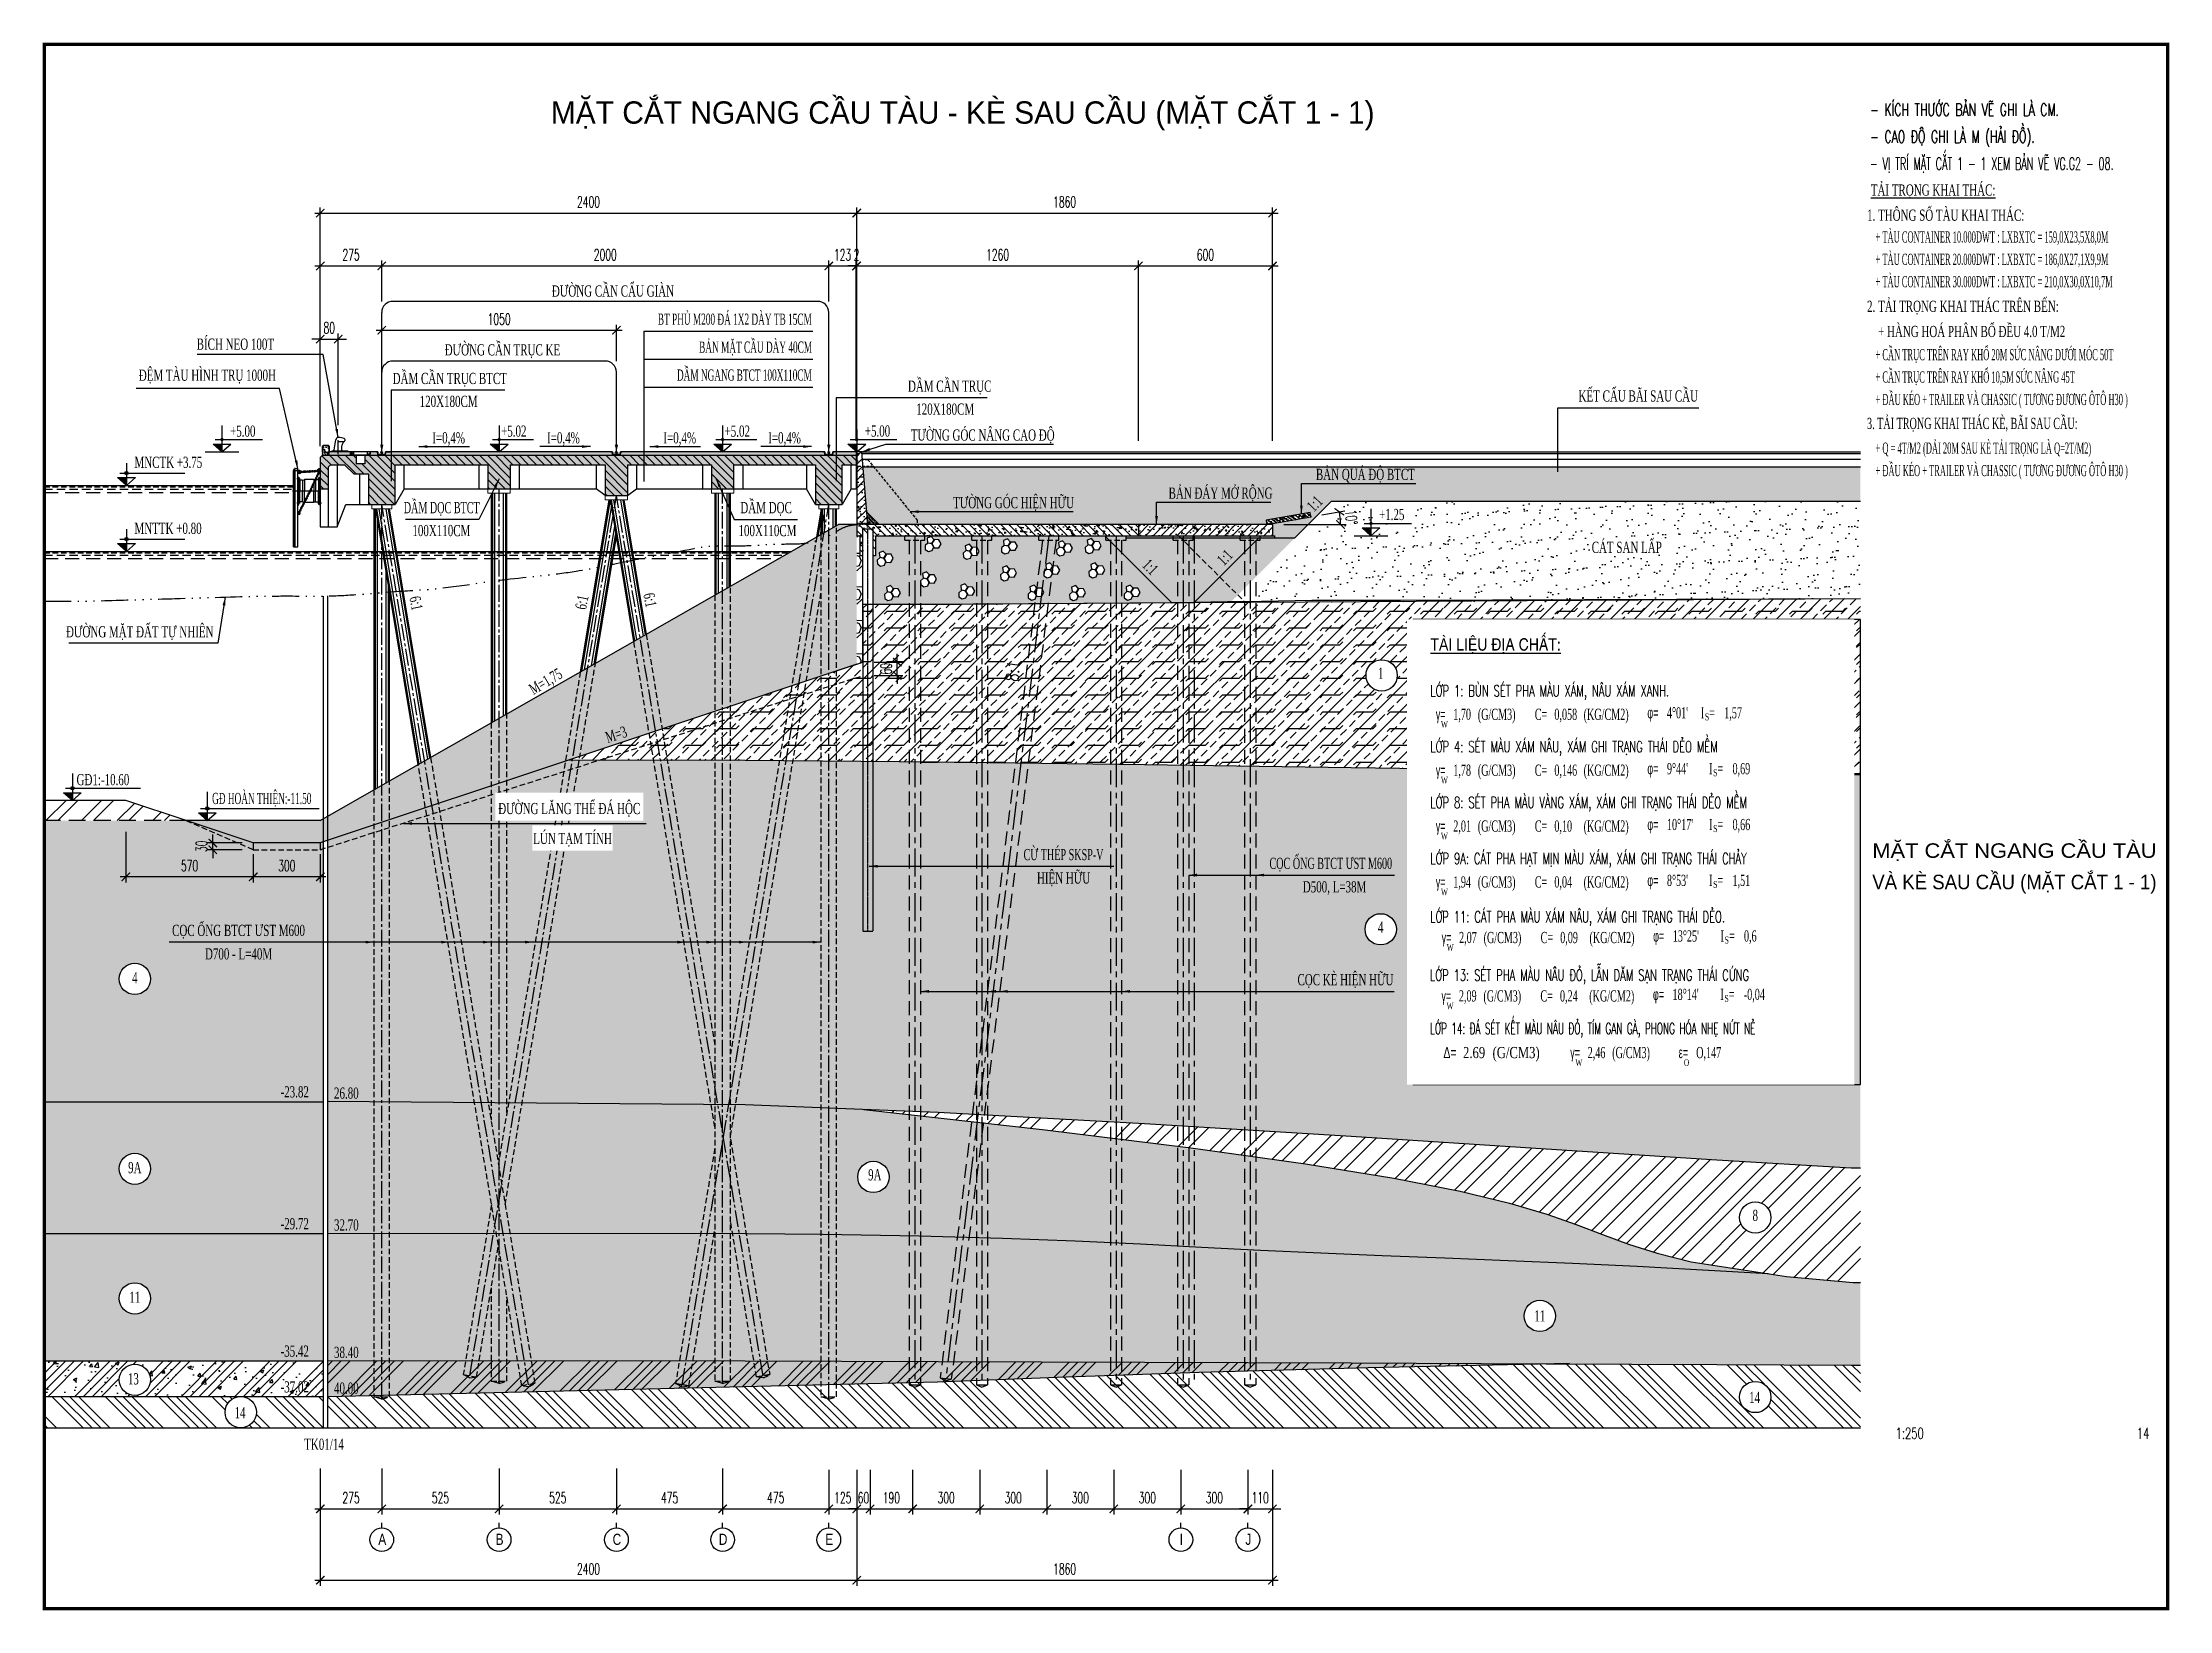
# Model space of a CAD drawing. Extents: x -26539 to -4497, y 62031 to 92619.
# Drawn here: x -16678 to -7163, y 85604 to 92619 of the extents above; entities that cross this region are included whole.
import ezdxf
from ezdxf.enums import TextEntityAlignment as Align

# ---------------------------------------------------------------- set-up
doc = ezdxf.new("R2010")
doc.units = 0
doc.header["$LTSCALE"] = 10
doc.header["$MEASUREMENT"] = 0
for name, pattern in [('ACAD_ISO14W100', [25.5, 12, -3, 0.5, -3, 0.5, -3, 0.5, -3]), ('CENTER', [2, 1.25, -0.25, 0.25, -0.25]), ('CENTER2', [1.125, 0.75, -0.125, 0.125, -0.125]), ('HIDDEN', [0.375, 0.25, -0.125])]:
    doc.linetypes.add(name, pattern=pattern)
doc.layers.get('0').update_dxf_attribs({"color": 3, "linetype": 'CONTINUOUS'})
for name, color, linetype in [('BELT', 6, 'CONTINUOUS'), ('BORDER', 3, 'CONTINUOUS'), ('CENTER', 9, 'CENTER2'), ('DC', 7, 'CONTINUOUS'), ('DIMENSION', 4, 'CONTINUOUS'), ('dky_nv', 7, 'CONTINUOUS'), ('FENDER', 4, 'CONTINUOUS'), ('HARCH', 9, 'CONTINUOUS'), ('Hatch', 5, 'CONTINUOUS'), ('Hatch coc', 7, 'CONTINUOUS'), ('HIDDEN', 4, 'HIDDEN'), ('Khuat', 4, 'HIDDEN'), ('Khung', 1, 'CONTINUOUS'), ('Kich thuoc', 4, 'CONTINUOUS'), ('MANH', 5, 'CONTINUOUS'), ('Net tim', 6, 'CONTINUOUS'), ('Net vang', 2, 'CONTINUOUS'), ('PAD', 6, 'CONTINUOUS'), ('PART', 3, 'CONTINUOUS'), ('Text', 4, 'CONTINUOUS'), ('Tim', 8, 'CENTER')]:
    doc.layers.add(name, color=color, linetype=linetype)
doc.styles.add('CHU HOA 1', font='vntimeh.shx', dxfattribs={"width": 0.75})
doc.styles.add('CMB-1', font='VHBLACK.TTF', dxfattribs={"width": 0.8})
doc.styles.add('Greek', font='greeks.shx', dxfattribs={"width": 0.7})
doc.styles.add('Kichthuoc', font='romans.shx', dxfattribs={"width": 0.6})
doc.styles.add('phong', font='vnsimpleh.shx', dxfattribs={"width": 0.65})
doc.styles.get("Standard").update_dxf_attribs({"font": 'vntimeh.shx', "width": 0.65})
doc.styles.add('Ten11', font='VHARIALN.TTF')
doc.styles.add('THUONG', font='vnsimple.shx', dxfattribs={"width": 0.8})
doc.linetypes.add('DAT_LINE', pattern='A,0.2,[2,G.shx,S=0.017,R=0,X=-0.017,Y=0],0.22', length=0.42)
doc.linetypes.add('DAT_LINE1', pattern='A,0.2,[2,g.shx,S=-0.017,R=0,X=0.25,Y=0],0.22', length=0.42)
doc.dimstyles.new('Dim 250', dxfattribs={"dimscale": 250, "dimtxt": 0.2, "dimasz": 0.15, "dimexe": 0.1, "dimexo": 0.2, "dimgap": 0.1, "dimtad": 1, "dimdec": 0, "dimlfac": -1, "dimzin": 0, "dimdsep": 46, "dimtxsty": 'Kichthuoc', "dimblk": 'ARCHTICK', "dimcen": 0.1, "dimdle": 0.1, "dimclrd": 4, "dimclre": 4, "dimclrt": 2, "dimadec": 0, "dimazin": 0, "dimtfac": 1, "dimtdec": 0, "dimtix": 1, "dimtmove": 2, "dimatfit": 3, "dimfxl": 1, "dimtolj": 1, "dimtzin": 0, "dimarcsym": 0})
doc.dimstyles.new('Le 250', dxfattribs={"dimscale": 250, "dimtxt": 0.2, "dimasz": 0.15, "dimexe": 0.1, "dimexo": 0.2, "dimgap": 0.1, "dimtad": 1, "dimdec": 0, "dimzin": 0, "dimdsep": 46, "dimtxsty": 'Kichthuoc', "dimblk": 'ARCHTICK', "dimcen": 0, "dimdle": 0.1, "dimclrd": 4, "dimclre": 4, "dimclrt": 3, "dimadec": 0, "dimazin": 0, "dimtfac": 1, "dimtdec": 0, "dimtix": 1, "dimtmove": 2, "dimatfit": 3, "dimfxl": 1, "dimtolj": 1, "dimtzin": 0, "dimarcsym": 0})
pattern_1 = [(82.5, (0, 0), (-70.35066, 65.896356), [0, -76, 0, -85, 0, -81.25]), (52.5, (0, 0), (-37.20688, 162.34899), [0, -41, 0, -68.5, 0, -26.25]), (12.5, (-43.49, -43.49), (109.90146, 110.30162), [0, -25, 0, -90, 0, -117.5]), (2.5, (-43.49, -43.49), (75.2521, 137.31314), [0, -12.5, 0, -59, 0, -67.5])]
pattern_2 = [(37.5, (0, 0), (-3.14967, 96.34119), [0, -76, 0, -85, 0, -81.25]), (7.5, (0, 0), (88.48884, 141.1073), [0, -41, 0, -68.5, 0, -26.25]), (327.5, (-61.5, 0), (155.70709, 0.28295), [0, -25, 0, -90, 0, -117.5]), (317.5, (-61.5, 0), (150.30633, 43.88378), [0, -12.5, 0, -59, 0, -67.5])]
pattern_3 = [(50, (0, 0), (161.38354, -14.11923), [16.875, -185.625]), (355, (0, 0), (-31.21905, 169.24323), [13.5, -148.5]), (100.4514, (13.45, -1.18), (130.1646, 155.1239), [14.34154, -157.75698]), (46.1842, (0, 45), (240.12924, -37.2418), [25.3125, -278.4375]), (96.6356, (20, 41.9), (210.2991, 219.1765), [21.5123, -236.6354]), (351.1842, (0, 45), (210.29894, 219.1767), [20.25, -222.75]), (21, (22.5, 33.75), (134.30409, -90.58925), [16.875, -185.625]), (326, (22.5, 33.75), (54.74595, 163.15876), [13.5, -148.5]), (71.4514, (33.69, 26.2), (189.0501, 72.56936), [14.34154, -157.75698]), (37.5, (0, 0), (2.735967, 74.901117), [0, -146.7, 0, -150.75, 0, -149.0625]), (7.5, (0, 0), (59.190646, 88.742635), [0, -85.95, 0, -143.325, 0, -56.8125]), (327.5, (-50.175, 0), (120.11005, -5.074846), [0, -56.25, 0, -175.5, 0, -232.875]), (317.5, (-72.67, 0), (131.21689, 22.52362), [0, -73.125, 0, -116.55, 0, -165.375])]

msp = doc.modelspace()

# ---------------------------------------------------------------- texts
at = {"layer": 'Text', "style": 'CMB-1'}
msp.add_text('mÆt c¾t ngang cÇu tµu - kÌ sau cÇu (mÆt c¾t 1 - 1)', height=100, dxfattribs=at).set_placement((-12561.7, 92256.2), align=Align.CENTER)
at = {"layer": 'Text', "style": 'phong'}
for s, width, p in [('- kÝch th\xadíc b¶n vÏ ghi lµ cm.', 0.65, (-8502.8, 92291.1)), ('- cao ®é ghi lµ m (h¶i ®å).', 0.65, (-8502.8, 92171.1)), ('- vÞ trÝ mÆt c¾t 1 - 1 xem b¶n vÏ vg.g2 - 08.', 0.57, (-8502.8, 92049.7))]:
    msp.add_text(s, height=55, dxfattribs=dict(at, width=width)).set_placement(p)
at = {"layer": 'Text'}
for s, width, p in [('%%uT¶i träng khai th¸c:', 0.65, (-8499.2, 91934.4)), ('1. th«ng sè tµu khai th¸c:', 0.65, (-8515.8, 91821.9)), ('    + tµu container 10.000dwt : lXbXtC = 159,0x23,5x8,0m', 0.5, (-8515.8, 91724.4)), ('    + tµu container 20.000dwt : lXbXtC = 186,0x27,1x9,9m', 0.5, (-8515.8, 91624.4)), ('    + tµu container 30.000dwt : lXbXtC = 210,0x30,0x10,7m', 0.5, (-8515.8, 91524.4)), ('2. t¶i träng khai th¸c trªn bÕn:', 0.65, (-8515.8, 91414.1)), ('    + hµng ho¸ ph©n bè ®Òu 4.0 t/m2', 0.65, (-8515.8, 91301.6)), ('    + cÇn trôc trªn ray khæ 20m søc n©ng d\xadíi mãc 50t  ', 0.5, (-8515.8, 91197.9)), ('    + cÇn trôc trªn ray khæ 10,5m søc n©ng 45t  ', 0.5, (-8515.8, 91097.9)), ('    + ®Çu kÐo + trailer vµ chassic ( t\xad¬ng ®\xad¬ng «t« h30 )', 0.5, (-8515.8, 90997.3)), ('+5.00', 0.65, (-12999.8, 90856.2)), ('3. t¶i träng khai th¸c kÌ, b·i sau cÇu: ', 0.6, (-8515.8, 90890.1)), ('    + q = 4t/m2 (d¶i 20m sau kÌ t¶i träng lµ q=2t/m2)', 0.5, (-8515.8, 90779.7)), ('mnctk +3.75', 0.65, (-16267, 90716.1)), ('    + ®Çu kÐo + trailer vµ chassic ( t\xad¬ng ®\xad¬ng «t« h30 )', 0.5, (-8515.8, 90679.1)), ('+1.25', 0.65, (-10699.2, 90482.7)), ('mnttk +0.80', 0.65, (-16267, 90420.7)), ('G§1:-10.60', 0.65, (-16526.2, 89296.3)), ('G§ hoµn thiÖn:-11.50', 0.55, (-15919.8, 89212.1)), ('26.80', 0.65, (-15374.5, 87893.7)), ('32.70', 0.65, (-15374.5, 87303.7)), ('38.40', 0.65, (-15374.5, 86733.7)), ('40.00', 0.65, (-15374.5, 86573.7))]:
    msp.add_text(s, height=50, dxfattribs=dict(at, width=width)).set_placement(p)
for s, width, p in [('kÕt cÊu b·i sau cÇu', 0.65, (-9539.4, 91012.9)), ('t\xadêng gãc n©ng cao ®é', 0.65, (-12472.3, 90838.1)), ('b¶n qu¸ ®é btct', 0.65, (-10760, 90662.1)), ('t\xadêng gãc hiÖn h÷u', 0.65, (-12334.4, 90535.8)), ('b¶n ®¸y më réng', 0.65, (-11408.2, 90578.3)), ('c¸t san lÊp', 0.65, (-9590.9, 90335.8)), ('®\xadêng mÆt ®Êt tù nhiªn', 0.65, (-16243.6, 89957.9)), ('1', 0.65, (-10691.8, 89772.5)), ('cõ thÐp sksp-v', 0.6, (-12110.6, 88961.1)), ('cäc èng btct \xadst m600', 0.6, (-10915, 88921.7)), ('hiÖn h÷u', 0.65, (-12110.6, 88856.1)), ('d500, l=38m', 0.65, (-10898.2, 88816.7)), ('cäc èng btct \xadst m600', 0.65, (-15801.6, 88621.6)), ('4', 0.65, (-10691.8, 88636.3)), ('d700 - l=40m', 0.65, (-15801.6, 88516.6)), ('4', 0.65, (-16265.5, 88409.6)), ('cäc kÌ hiÖn h÷u', 0.65, (-10849.3, 88401.2)), ('9a', 0.65, (-16265.5, 87560.3)), ('9a', 0.65, (-12954.9, 87528.2)), ('8', 0.65, (-9016, 87346.8)), ('11', 0.65, (-16265.5, 86980.3)), ('11', 0.65, (-9979.8, 86896.8)), ('13', 0.65, (-16272, 86615.3)), ('14', 0.65, (-15794.8, 86464.2)), ('14', 0.65, (-9018.9, 86532.2))]:
    msp.add_text(s, height=50, dxfattribs=dict(at, width=width)).set_placement(p, align=Align.CENTER)
at = {"layer": 'Text', "width": 0.65}
for rotation, p in [(45.61874, (-10969.3, 90538.9)), (315.61874, (-11739.8, 90255.1)), (45.61874, (-11371.7, 90298.4))]:
    msp.add_text('1:1', height=50, rotation=rotation, dxfattribs=at).set_placement(p, align=Align.CENTER)
at = {"layer": 'Text', "ltscale": 5, "style": 'THUONG', "width": 0.8}
msp.add_text('8:1', height=55, rotation=82.87498, dxfattribs=at).set_placement((-12315.7, 89756.9))
at = {"layer": 'Text', "style": 'CMB-1'}
for s, width, p, p2 in [('mÆt c¾t ngang cÇu tµu', 0.940509, (-8492.5, 88971.3), (-7220.7, 88971.3)), ('vµ kÌ sau cÇu (mÆt c¾t 1 - 1)', 0.801459, (-8492.5, 88830.7), (-7220.7, 88830.7))]:
    msp.add_text(s, height=65, dxfattribs=dict(at, width=width)).set_placement(p, p2, align=Align.FIT)
at = {"layer": 'Text', "width": 0.65}
for s, p in [('-23.82', (-15486.7, 87899.3)), ('-29.72', (-15486.7, 87309.3)), ('-35.42', (-15486.7, 86739.3)), ('-37.02', (-15486.7, 86579.3))]:
    msp.add_text(s, height=50, dxfattribs=at).set_placement(p, align=Align.RIGHT)
at = {"layer": 'Text', "style": 'phong', "width": 0.65}
for s, p in [('1:250', (-8325, 86371.6)), ('14', (-7280.8, 86371.6))]:
    msp.add_text(s, height=50, dxfattribs=at).set_placement(p, align=Align.CENTER)
at = {"layer": 'Text', "color": 6, "width": 0.65}
msp.add_text('tk01/14', height=50, dxfattribs=at).set_placement((-15507.9, 86347.7), align=Align.MIDDLE_LEFT)
at = {"layer": 'Text', "color": 2, "style": 'CMB-1', "width": 0.8}
for s, p in [('a', (-15158.7, 85897.1)), ('b', (-14633.7, 85897.1)), ('c', (-14108.7, 85897.1)), ('d', (-13633.7, 85897.1)), ('e', (-13158.7, 85897.1)), ('i', (-11583.7, 85897.1)), ('j', (-11283.7, 85897.1))]:
    msp.add_text(s, height=50, dxfattribs=at).set_placement(p, align=Align.CENTER)

# ---------------------------------------------------------------- blocks, each defined once
blk = doc.blocks.new('_ArchTick')
at = {"color": 0, "linetype": 'ByBlock', "const_width": 0.15}
blk.add_lwpolyline([(-0.5, -0.5), (0.5, 0.5)], dxfattribs=at)
blk = doc.blocks.new('*D11')
at = {"layer": 'Kich thuoc', "color": 4, "lineweight": -2}
for p, q in [((-14110.8, 86239), (-14110.8, 86033.2)), ((-13635.8, 86239), (-13635.8, 86033.2)), ((-14135.8, 86058.2), (-13610.8, 86058.2))]:
    blk.add_line(p, q, dxfattribs=at)
at = {"layer": 'Kich thuoc', "color": 4, "lineweight": -2, "xscale": 37.5, "yscale": 37.5, "zscale": 37.5, "rotation": 180}
blk.add_blockref('_ArchTick', (-14110.8, 86058.2), dxfattribs=at)
at = {"layer": 'Kich thuoc', "color": 4, "lineweight": -2, "xscale": 37.5, "yscale": 37.5, "zscale": 37.5}
blk.add_blockref('_ArchTick', (-13635.8, 86058.2), dxfattribs=at)
at = {"layer": 'Kich thuoc', "color": 2, "insert": (-13873.3, 86108.2), "char_height": 50, "attachment_point": 5, "style": 'Kichthuoc'}
blk.add_mtext('\\A1;475', dxfattribs=at)
blk = doc.blocks.new('*D12')
at = {"layer": 'Kich thuoc', "color": 4, "lineweight": -2}
for p, q in [((-15435.8, 86233.1), (-15435.8, 85714.4)), ((-13035.8, 86233.1), (-13035.8, 85714.4)), ((-15460.8, 85739.4), (-13010.8, 85739.4))]:
    blk.add_line(p, q, dxfattribs=at)
at = {"layer": 'Kich thuoc', "color": 4, "lineweight": -2, "xscale": 37.5, "yscale": 37.5, "zscale": 37.5, "rotation": 180}
blk.add_blockref('_ArchTick', (-15435.8, 85739.4), dxfattribs=at)
at = {"layer": 'Kich thuoc', "color": 4, "lineweight": -2, "xscale": 37.5, "yscale": 37.5, "zscale": 37.5}
blk.add_blockref('_ArchTick', (-13035.8, 85739.4), dxfattribs=at)
at = {"layer": 'Kich thuoc', "color": 2, "insert": (-14235.8, 85789.4), "char_height": 50, "attachment_point": 5, "style": 'Kichthuoc'}
blk.add_mtext('\\A1;2400', dxfattribs=at)
blk = doc.blocks.new('*D13')
at = {"layer": 'Kich thuoc', "color": 4, "lineweight": -2}
for p, q in [((-14635.8, 86239), (-14635.8, 86033.2)), ((-14110.8, 86239), (-14110.8, 86033.2)), ((-14660.8, 86058.2), (-14085.8, 86058.2))]:
    blk.add_line(p, q, dxfattribs=at)
at = {"layer": 'Kich thuoc', "color": 4, "lineweight": -2, "xscale": 37.5, "yscale": 37.5, "zscale": 37.5, "rotation": 180}
blk.add_blockref('_ArchTick', (-14635.8, 86058.2), dxfattribs=at)
at = {"layer": 'Kich thuoc', "color": 4, "lineweight": -2, "xscale": 37.5, "yscale": 37.5, "zscale": 37.5}
blk.add_blockref('_ArchTick', (-14110.8, 86058.2), dxfattribs=at)
at = {"layer": 'Kich thuoc', "color": 2, "insert": (-14373.3, 86108.2), "char_height": 50, "attachment_point": 5, "style": 'Kichthuoc'}
blk.add_mtext('\\A1;525', dxfattribs=at)
blk = doc.blocks.new('*D14')
at = {"layer": 'Kich thuoc', "color": 4, "lineweight": -2}
for p, q in [((-15435.8, 86239), (-15435.8, 86033.2)), ((-15160.8, 86239), (-15160.8, 86033.2)), ((-15460.8, 86058.2), (-15135.8, 86058.2))]:
    blk.add_line(p, q, dxfattribs=at)
at = {"layer": 'Kich thuoc', "color": 4, "lineweight": -2, "xscale": 37.5, "yscale": 37.5, "zscale": 37.5, "rotation": 180}
blk.add_blockref('_ArchTick', (-15435.8, 86058.2), dxfattribs=at)
at = {"layer": 'Kich thuoc', "color": 4, "lineweight": -2, "xscale": 37.5, "yscale": 37.5, "zscale": 37.5}
blk.add_blockref('_ArchTick', (-15160.8, 86058.2), dxfattribs=at)
at = {"layer": 'Kich thuoc', "color": 2, "insert": (-15298.3, 86108.2), "char_height": 50, "attachment_point": 5, "style": 'Kichthuoc'}
blk.add_mtext('\\A1;275', dxfattribs=at)
blk = doc.blocks.new('*D15')
at = {"layer": 'Kich thuoc', "color": 4, "lineweight": -2}
for p, q in [((-15160.8, 86239), (-15160.8, 86033.2)), ((-14635.8, 86239), (-14635.8, 86033.2)), ((-15185.8, 86058.2), (-14610.8, 86058.2))]:
    blk.add_line(p, q, dxfattribs=at)
at = {"layer": 'Kich thuoc', "color": 4, "lineweight": -2, "xscale": 37.5, "yscale": 37.5, "zscale": 37.5, "rotation": 180}
blk.add_blockref('_ArchTick', (-15160.8, 86058.2), dxfattribs=at)
at = {"layer": 'Kich thuoc', "color": 4, "lineweight": -2, "xscale": 37.5, "yscale": 37.5, "zscale": 37.5}
blk.add_blockref('_ArchTick', (-14635.8, 86058.2), dxfattribs=at)
at = {"layer": 'Kich thuoc', "color": 2, "insert": (-14898.3, 86108.2), "char_height": 50, "attachment_point": 5, "style": 'Kichthuoc'}
blk.add_mtext('\\A1;525', dxfattribs=at)
blk = doc.blocks.new('*D16')
at = {"layer": 'Kich thuoc', "color": 4, "lineweight": -2}
for p, q in [((-13160.8, 86233.1), (-13160.8, 86033.2)), ((-13035.8, 86233.1), (-13035.8, 86033.2)), ((-13185.8, 86058.2), (-13010.8, 86058.2))]:
    blk.add_line(p, q, dxfattribs=at)
at = {"layer": 'Kich thuoc', "color": 4, "lineweight": -2, "xscale": 37.5, "yscale": 37.5, "zscale": 37.5, "rotation": 180}
blk.add_blockref('_ArchTick', (-13160.8, 86058.2), dxfattribs=at)
at = {"layer": 'Kich thuoc', "color": 4, "lineweight": -2, "xscale": 37.5, "yscale": 37.5, "zscale": 37.5}
blk.add_blockref('_ArchTick', (-13035.8, 86058.2), dxfattribs=at)
at = {"layer": 'Kich thuoc', "color": 2, "insert": (-13098.3, 86108.2), "char_height": 50, "attachment_point": 5, "style": 'Kichthuoc'}
blk.add_mtext('\\A1;125', dxfattribs=at)
blk = doc.blocks.new('*D17')
at = {"layer": 'Kich thuoc', "color": 4, "lineweight": -2}
for p, q in [((-13635.8, 86233.1), (-13635.8, 86033.2)), ((-13160.8, 86233.1), (-13160.8, 86033.2)), ((-13660.8, 86058.2), (-13135.8, 86058.2))]:
    blk.add_line(p, q, dxfattribs=at)
at = {"layer": 'Kich thuoc', "color": 4, "lineweight": -2, "xscale": 37.5, "yscale": 37.5, "zscale": 37.5, "rotation": 180}
blk.add_blockref('_ArchTick', (-13635.8, 86058.2), dxfattribs=at)
at = {"layer": 'Kich thuoc', "color": 4, "lineweight": -2, "xscale": 37.5, "yscale": 37.5, "zscale": 37.5}
blk.add_blockref('_ArchTick', (-13160.8, 86058.2), dxfattribs=at)
at = {"layer": 'Kich thuoc', "color": 2, "insert": (-13398.3, 86108.2), "char_height": 50, "attachment_point": 5, "style": 'Kichthuoc'}
blk.add_mtext('\\A1;475', dxfattribs=at)
blk = doc.blocks.new('*D18')
at = {"layer": 'Kich thuoc', "color": 4, "lineweight": -2}
for p, q in [((-13060.8, 91856.1), (-11150.8, 91856.1)), ((-13035.8, 91438.9), (-13035.8, 91881.1)), ((-11175.8, 90837.8), (-11175.8, 91881.1))]:
    blk.add_line(p, q, dxfattribs=at)
at = {"layer": 'Kich thuoc', "color": 4, "lineweight": -2, "xscale": 37.5, "yscale": 37.5, "zscale": 37.5, "rotation": 180}
blk.add_blockref('_ArchTick', (-13035.8, 91856.1), dxfattribs=at)
at = {"layer": 'Kich thuoc', "color": 4, "lineweight": -2, "xscale": 37.5, "yscale": 37.5, "zscale": 37.5}
blk.add_blockref('_ArchTick', (-11175.8, 91856.1), dxfattribs=at)
at = {"layer": 'Kich thuoc', "color": 2, "insert": (-12105.8, 91906.1), "char_height": 50, "attachment_point": 5, "style": 'Kichthuoc'}
blk.add_mtext('\\A1;1860', dxfattribs=at)
blk = doc.blocks.new('*D19')
at = {"layer": 'Kich thuoc', "color": 4, "lineweight": -2}
for p, q in [((-13035.8, 86233.1), (-13035.8, 86033.2)), ((-12976, 86233.1), (-12976, 86033.2)), ((-13035.8, 86058.2), (-13073.3, 86058.2)), ((-13035.8, 86058.2), (-12976, 86058.2)), ((-12976, 86058.2), (-12938.5, 86058.2))]:
    blk.add_line(p, q, dxfattribs=at)
at = {"layer": 'Kich thuoc', "color": 4, "lineweight": -2, "xscale": 37.5, "yscale": 37.5, "zscale": 37.5}
blk.add_blockref('_ArchTick', (-13035.8, 86058.2), dxfattribs=at)
at = {"layer": 'Kich thuoc', "color": 4, "lineweight": -2, "xscale": 37.5, "yscale": 37.5, "zscale": 37.5, "rotation": 180}
blk.add_blockref('_ArchTick', (-12976, 86058.2), dxfattribs=at)
at = {"layer": 'Kich thuoc', "color": 2, "insert": (-13005.9, 86108.2), "char_height": 50, "attachment_point": 5, "style": 'Kichthuoc'}
blk.add_mtext('\\A1;60', dxfattribs=at)
blk = doc.blocks.new('*D20')
at = {"layer": 'Kich thuoc', "color": 4, "lineweight": -2}
for p, q in [((-12485.8, 86233.1), (-12485.8, 86033.2)), ((-12185.8, 86233.1), (-12185.8, 86033.2)), ((-12510.8, 86058.2), (-12160.8, 86058.2))]:
    blk.add_line(p, q, dxfattribs=at)
at = {"layer": 'Kich thuoc', "color": 4, "lineweight": -2, "xscale": 37.5, "yscale": 37.5, "zscale": 37.5, "rotation": 180}
blk.add_blockref('_ArchTick', (-12485.8, 86058.2), dxfattribs=at)
at = {"layer": 'Kich thuoc', "color": 4, "lineweight": -2, "xscale": 37.5, "yscale": 37.5, "zscale": 37.5}
blk.add_blockref('_ArchTick', (-12185.8, 86058.2), dxfattribs=at)
at = {"layer": 'Kich thuoc', "color": 2, "insert": (-12335.8, 86108.2), "char_height": 50, "attachment_point": 5, "style": 'Kichthuoc'}
blk.add_mtext('\\A1;300', dxfattribs=at)
blk = doc.blocks.new('*D21')
at = {"layer": 'Kich thuoc', "color": 4, "lineweight": -2}
for p, q in [((-12185.8, 86233.1), (-12185.8, 86033.2)), ((-11885.8, 86233.1), (-11885.8, 86033.2)), ((-12210.8, 86058.2), (-11860.8, 86058.2))]:
    blk.add_line(p, q, dxfattribs=at)
at = {"layer": 'Kich thuoc', "color": 4, "lineweight": -2, "xscale": 37.5, "yscale": 37.5, "zscale": 37.5, "rotation": 180}
blk.add_blockref('_ArchTick', (-12185.8, 86058.2), dxfattribs=at)
at = {"layer": 'Kich thuoc', "color": 4, "lineweight": -2, "xscale": 37.5, "yscale": 37.5, "zscale": 37.5}
blk.add_blockref('_ArchTick', (-11885.8, 86058.2), dxfattribs=at)
at = {"layer": 'Kich thuoc', "color": 2, "insert": (-12035.8, 86108.2), "char_height": 50, "attachment_point": 5, "style": 'Kichthuoc'}
blk.add_mtext('\\A1;300', dxfattribs=at)
blk = doc.blocks.new('*D22')
at = {"layer": 'Kich thuoc', "color": 4, "lineweight": -2}
for p, q in [((-11285.8, 86233.1), (-11285.8, 86033.2)), ((-11175.8, 86233.1), (-11175.8, 86033.2)), ((-11285.8, 86058.2), (-11323.3, 86058.2)), ((-11285.8, 86058.2), (-11175.8, 86058.2)), ((-11175.8, 86058.2), (-11138.3, 86058.2))]:
    blk.add_line(p, q, dxfattribs=at)
at = {"layer": 'Kich thuoc', "color": 4, "lineweight": -2, "xscale": 37.5, "yscale": 37.5, "zscale": 37.5}
blk.add_blockref('_ArchTick', (-11285.8, 86058.2), dxfattribs=at)
at = {"layer": 'Kich thuoc', "color": 4, "lineweight": -2, "xscale": 37.5, "yscale": 37.5, "zscale": 37.5, "rotation": 180}
blk.add_blockref('_ArchTick', (-11175.8, 86058.2), dxfattribs=at)
at = {"layer": 'Kich thuoc', "color": 2, "insert": (-11230.8, 86108.2), "char_height": 50, "attachment_point": 5, "style": 'Kichthuoc'}
blk.add_mtext('\\A1;110', dxfattribs=at)
blk = doc.blocks.new('*D23')
at = {"layer": 'Kich thuoc', "color": 4, "lineweight": -2}
for p, q in [((-13035.8, 86233.1), (-13035.8, 85714.4)), ((-11175.8, 86183.1), (-11175.8, 85714.4)), ((-13060.8, 85739.4), (-11150.8, 85739.4))]:
    blk.add_line(p, q, dxfattribs=at)
at = {"layer": 'Kich thuoc', "color": 4, "lineweight": -2, "xscale": 37.5, "yscale": 37.5, "zscale": 37.5, "rotation": 180}
blk.add_blockref('_ArchTick', (-13035.8, 85739.4), dxfattribs=at)
at = {"layer": 'Kich thuoc', "color": 4, "lineweight": -2, "xscale": 37.5, "yscale": 37.5, "zscale": 37.5}
blk.add_blockref('_ArchTick', (-11175.8, 85739.4), dxfattribs=at)
at = {"layer": 'Kich thuoc', "color": 2, "insert": (-12105.8, 85789.4), "char_height": 50, "attachment_point": 5, "style": 'Kichthuoc'}
blk.add_mtext('\\A1;1860', dxfattribs=at)
blk = doc.blocks.new('*D24')
at = {"layer": 'Kich thuoc', "color": 4, "lineweight": -2}
for p, q in [((-12785.8, 86233.1), (-12785.8, 86033.2)), ((-12485.8, 86233.1), (-12485.8, 86033.2)), ((-12810.8, 86058.2), (-12460.8, 86058.2))]:
    blk.add_line(p, q, dxfattribs=at)
at = {"layer": 'Kich thuoc', "color": 4, "lineweight": -2, "xscale": 37.5, "yscale": 37.5, "zscale": 37.5, "rotation": 180}
blk.add_blockref('_ArchTick', (-12785.8, 86058.2), dxfattribs=at)
at = {"layer": 'Kich thuoc', "color": 4, "lineweight": -2, "xscale": 37.5, "yscale": 37.5, "zscale": 37.5}
blk.add_blockref('_ArchTick', (-12485.8, 86058.2), dxfattribs=at)
at = {"layer": 'Kich thuoc', "color": 2, "insert": (-12635.8, 86108.2), "char_height": 50, "attachment_point": 5, "style": 'Kichthuoc'}
blk.add_mtext('\\A1;300', dxfattribs=at)
blk = doc.blocks.new('*D25')
at = {"layer": 'Kich thuoc', "color": 4, "lineweight": -2}
for p, q in [((-12976, 86233.1), (-12976, 86033.2)), ((-12785.8, 86233.1), (-12785.8, 86033.2)), ((-13001, 86058.2), (-12760.8, 86058.2))]:
    blk.add_line(p, q, dxfattribs=at)
at = {"layer": 'Kich thuoc', "color": 4, "lineweight": -2, "xscale": 37.5, "yscale": 37.5, "zscale": 37.5, "rotation": 180}
blk.add_blockref('_ArchTick', (-12976, 86058.2), dxfattribs=at)
at = {"layer": 'Kich thuoc', "color": 4, "lineweight": -2, "xscale": 37.5, "yscale": 37.5, "zscale": 37.5}
blk.add_blockref('_ArchTick', (-12785.8, 86058.2), dxfattribs=at)
at = {"layer": 'Kich thuoc', "color": 2, "insert": (-12880.9, 86108.2), "char_height": 50, "attachment_point": 5, "style": 'Kichthuoc'}
blk.add_mtext('\\A1;190', dxfattribs=at)
blk = doc.blocks.new('STONE')
for points in [[(-0.38, -0.11), (-0.37, -0.33), (-0.19, -0.45), (0.02, -0.39), (0.1, -0.19), (-0.01, 0), (-0.22, 0.03)], [(-0.04, 0.39), (-0.27, 0.3), (-0.24, 0.05), (-0.01, 0), (0.12, 0.21)], [(0.39, 0.21), (0.14, 0.22), (0, 0), (0.12, -0.23), (0.38, -0.24), (0.51, -0.02)]]:
    blk.add_lwpolyline(points, close=True)
blk = doc.blocks.new('*D26')
at = {"layer": 'Kich thuoc', "color": 4, "lineweight": -2}
for p, q in [((-11885.8, 86233.1), (-11885.8, 86033.2)), ((-11585.8, 86233.1), (-11585.8, 86033.2)), ((-11910.8, 86058.2), (-11560.8, 86058.2))]:
    blk.add_line(p, q, dxfattribs=at)
at = {"layer": 'Kich thuoc', "color": 4, "lineweight": -2, "xscale": 37.5, "yscale": 37.5, "zscale": 37.5, "rotation": 180}
blk.add_blockref('_ArchTick', (-11885.8, 86058.2), dxfattribs=at)
at = {"layer": 'Kich thuoc', "color": 4, "lineweight": -2, "xscale": 37.5, "yscale": 37.5, "zscale": 37.5}
blk.add_blockref('_ArchTick', (-11585.8, 86058.2), dxfattribs=at)
at = {"layer": 'Kich thuoc', "color": 2, "insert": (-11735.8, 86108.2), "char_height": 50, "attachment_point": 5, "style": 'Kichthuoc'}
blk.add_mtext('\\A1;300', dxfattribs=at)
blk = doc.blocks.new('*D27')
at = {"layer": 'Kich thuoc', "color": 4, "lineweight": -2}
for p, q in [((-11585.8, 86233.1), (-11585.8, 86033.2)), ((-11285.8, 86233.1), (-11285.8, 86033.2)), ((-11610.8, 86058.2), (-11260.8, 86058.2))]:
    blk.add_line(p, q, dxfattribs=at)
at = {"layer": 'Kich thuoc', "color": 4, "lineweight": -2, "xscale": 37.5, "yscale": 37.5, "zscale": 37.5, "rotation": 180}
blk.add_blockref('_ArchTick', (-11585.8, 86058.2), dxfattribs=at)
at = {"layer": 'Kich thuoc', "color": 4, "lineweight": -2, "xscale": 37.5, "yscale": 37.5, "zscale": 37.5}
blk.add_blockref('_ArchTick', (-11285.8, 86058.2), dxfattribs=at)
at = {"layer": 'Kich thuoc', "color": 2, "insert": (-11435.8, 86108.2), "char_height": 50, "attachment_point": 5, "style": 'Kichthuoc'}
blk.add_mtext('\\A1;300', dxfattribs=at)
blk = doc.blocks.new('*D28')
at = {"layer": 'DIMENSION', "color": 4, "lineweight": -2}
for p, q in [((-13035.8, 91450.2), (-13035.8, 91644.6)), ((-11775.8, 90837.8), (-11775.8, 91644.6)), ((-13060.8, 91619.6), (-11750.8, 91619.6))]:
    blk.add_line(p, q, dxfattribs=at)
at = {"layer": 'DIMENSION', "color": 4, "lineweight": -2, "xscale": 37.5, "yscale": 37.5, "zscale": 37.5, "rotation": 180}
blk.add_blockref('_ArchTick', (-13035.8, 91619.6), dxfattribs=at)
at = {"layer": 'DIMENSION', "color": 4, "lineweight": -2, "xscale": 37.5, "yscale": 37.5, "zscale": 37.5}
blk.add_blockref('_ArchTick', (-11775.8, 91619.6), dxfattribs=at)
at = {"layer": 'DIMENSION', "color": 2, "insert": (-12405.8, 91669.6), "char_height": 50, "attachment_point": 5, "style": 'Kichthuoc'}
blk.add_mtext('\\A1;1260', dxfattribs=at)
blk = doc.blocks.new('*D29')
at = {"layer": 'DIMENSION', "color": 4, "lineweight": -2}
for p, q in [((-11775.8, 90837.8), (-11775.8, 91644.6)), ((-11175.8, 91450.2), (-11175.8, 91644.6)), ((-11800.8, 91619.6), (-11150.8, 91619.6))]:
    blk.add_line(p, q, dxfattribs=at)
at = {"layer": 'DIMENSION', "color": 4, "lineweight": -2, "xscale": 37.5, "yscale": 37.5, "zscale": 37.5, "rotation": 180}
blk.add_blockref('_ArchTick', (-11775.8, 91619.6), dxfattribs=at)
at = {"layer": 'DIMENSION', "color": 4, "lineweight": -2, "xscale": 37.5, "yscale": 37.5, "zscale": 37.5}
blk.add_blockref('_ArchTick', (-11175.8, 91619.6), dxfattribs=at)
at = {"layer": 'DIMENSION', "color": 2, "insert": (-11475.8, 91669.6), "char_height": 50, "attachment_point": 5, "style": 'Kichthuoc'}
blk.add_mtext('\\A1;600', dxfattribs=at)
blk = doc.blocks.new('*X5')
at = {"color": 0}
for p, q in [((0, 69), (1, 70)), ((0, 64), (4, 68)), ((0, 58), (4, 63)), ((0, 53), (4, 58)), ((0, 48), (4, 52)), ((0, 42), (4, 47)), ((0, 37), (4, 42)), ((0, 32), (4, 36)), ((0, 27), (4, 31)), ((0, 21), (4, 26)), ((0, 16), (4, 20)), ((0, 11), (4, 15)), ((0, 5), (5, 10)), ((0, 0), (7, 7)), ((5, 0), (10, 5)), ((11, 0), (15, 4)), ((16, 0), (20, 4)), ((21, 0), (26, 4)), ((27, 0), (31, 4)), ((32, 0), (36, 4)), ((37, 0), (42, 4)), ((42, 0), (47, 4)), ((48, 0), (52, 4)), ((53, 0), (58, 4)), ((58, 0), (63, 4)), ((64, 0), (68, 4)), ((69, 0), (70, 1))]:
    blk.add_line(p, q, dxfattribs=at)
blk = doc.blocks.new('Ray')
at = {"layer": 'Net tim'}
for p, q in [((787646.2, 99514.1), (787646.2, 99514.1)), ((787658.1, 99513.9), (787646.4, 99513.9)), ((787646.9, 99515), (787649.1, 99515.4)), ((787648.4, 99523.1), (787648.7, 99525.4)), ((787650.8, 99517.6), (787650.8, 99519.1)), ((787653.6, 99519.1), (787653.6, 99517.6)), ((787655.3, 99515.4), (787657.6, 99515)), ((787655.8, 99525.4), (787656, 99523.1)), ((787658.2, 99514.1), (787658.2, 99514.1))]:
    blk.add_line(p, q, dxfattribs=at)
blk.add_lwpolyline([(787649.2, 99525.9), (787655.2, 99525.9)], dxfattribs=at)
for centre, major_axis, start_param, end_param in [((787647.1, 99514.1), (-0.636, 0.636), -0.50456, 0.785398), ((787646.4, 99514.1), (-0.106, 0.106), 0.785398, 2.356194), ((787649, 99523), (0.424, 0.424), 2.255003, 3.452317), ((787649.2, 99525.3), (0.424, 0.424), 0.785398, 2.255003), ((787647, 99519.1), (-2.69, 2.69), 3.926991, 5.023113), ((787648.5, 99517.6), (1.63, 1.63), 4.207829, 5.497787), ((787657.4, 99519.1), (2.69, 2.69), 1.260072, 2.356194), ((787655.9, 99517.6), (1.63, 1.63), 2.356194, 3.646153), ((787655.2, 99525.3), (0.424, 0.424), 5.598979, 7.068583), ((787655.4, 99523), (-0.424, 0.424), 2.830869, 4.028182), ((787657.3, 99514.1), (0.636, 0.636), 5.497787, 6.787746), ((787658.1, 99514.1), (0.106, 0.106), 3.926991, 5.497787)]:
    blk.add_ellipse(centre, major_axis=major_axis, ratio=1, start_param=start_param, end_param=end_param, dxfattribs=at)
at = {"layer": 'Tim', "ltscale": 0.5}
blk.add_line((787652.2, 99525.9), (787652.2, 99513.9), dxfattribs=at)
blk = doc.blocks.new('bn100')
for p, q in [((-32902, 91065), (-32916, 91065)), ((-32679, 90865), (-32916, 90865))]:
    blk.add_line(p, q)
for points in [[(-33198, 90420), (-33198, 90420), (-33198, 90445, -0.414214), (-33178, 90465), (-33153, 90465)], [(-33153, 90465, 0.363608), (-33099, 90511), (-33019, 90958)], [(-33153, 90465), (-32717, 90465, -0.414214)], [(-32717, 90465, -0.406715), (-32757, 90504, -0.099547), (-32731, 90721, -0.116753), (-32679, 90865), (-32625, 90896, 0.642132), (-32646, 91012, 0.079897), (-32902, 91065, 0.125851)], [(-32717, 90465), (-32493, 90465, -0.414214), (-32473, 90445), (-32473, 90420)]]:
    blk.add_lwpolyline(points, format="xyb")
for centre, radius, start, end in [((-32897, 90945), 122, 98.92036, 173.74035), ((-32916, 90850), 15, 90, 135)]:
    blk.add_arc(centre, radius, start, end)
at = {"layer": 'Tim', "ltscale": 50}
blk.add_line((-32916, 90316), (-32916, 91114), dxfattribs=at)
blk = doc.blocks.new('ct10.5')
at = {"layer": 'BELT'}
for p, q in [((475, 105.3), (-475, 105.3)), ((-525, -301), (-525, 55.3)), ((525, -301), (525, 55.3))]:
    blk.add_line(p, q, dxfattribs=at)
for centre, start, end in [((-475, 55.3), 90, 180), ((475, 55.3), 0, 90)]:
    blk.add_arc(centre, 50, start, end, dxfattribs=at)
at = {"layer": 'DIMENSION'}
for points in [[(-525, -301, 0, 15, 0), (-525, -268.5, 15, 15, 0)], [(525, -301, 0, 15, 0), (525, -268.5, 15, 15, 0)]]:
    blk.add_lwpolyline(points, format="xyseb", dxfattribs=at)
blk = doc.blocks.new('x1')
at = {"layer": 'Hatch'}
for p, q in [((782417.4, 98300, -82), (782410.1, 98300, -82)), ((782417.4, 98298.6, -82), (782410.1, 98298.6, -82)), ((782421, 98301.9, -82), (782417.4, 98301.9, -82)), ((782421, 98300.5, -82), (782417.4, 98300.5, -82)), ((782421, 98298.1, -82), (782417.4, 98298.1, -82)), ((782421, 98296.7, -82), (782417.4, 98296.7, -82)), ((782428.4, 98300, -82), (782421.1, 98300, -82)), ((782428.4, 98298.6, -82), (782421.1, 98298.6, -82)), ((782431.9, 98301.9, -82), (782428.4, 98301.9, -82)), ((782431.9, 98300.5, -82), (782428.4, 98300.5, -82)), ((782431.9, 98298.1, -82), (782428.4, 98298.1, -82)), ((782431.9, 98296.7, -82), (782428.4, 98296.7, -82)), ((782434.4, 98300, -82), (782432, 98300, -82)), ((782434.4, 98298.5, -82), (782432, 98298.6, -82)), ((782437.9, 98301.9, -82), (782434.4, 98301.9, -82)), ((782437.9, 98300.5, -82), (782434.4, 98300.5, -82)), ((782437.9, 98298.1, -82), (782434.4, 98298.1, -82)), ((782437.9, 98296.7, -82), (782434.4, 98296.7, -82)), ((782445.3, 98300, -82), (782438, 98300, -82)), ((782445.3, 98298.5, -82), (782438, 98298.5, -82)), ((782449, 98301.9, -82), (782445.4, 98301.9, -82)), ((782449, 98300.5, -82), (782445.4, 98300.5, -82)), ((782449, 98298.1, -82), (782445.4, 98298.1, -82)), ((782449, 98296.7, -82), (782445.4, 98296.7, -82)), ((782456.3, 98299.9, -82), (782449, 98299.9, -82)), ((782456.3, 98298.5, -82), (782449, 98298.5, -82)), ((782460, 98301.9, -82), (782456.4, 98301.9, -82)), ((782460, 98300.5, -82), (782456.4, 98300.5, -82)), ((782460, 98298.1, -82), (782456.4, 98298.1, -82)), ((782460, 98296.7, -82), (782456.4, 98296.7, -82)), ((782467.3, 98299.9, -82), (782460, 98299.9, -82)), ((782467.3, 98298.5, -82), (782460, 98298.5, -82)), ((782471, 98301.9, -82), (782467.4, 98301.9, -82)), ((782471, 98300.5, -82), (782467.4, 98300.5, -82)), ((782471, 98298.1, -82), (782467.4, 98298.1, -82)), ((782471, 98296.7, -82), (782467.4, 98296.7, -82)), ((782478.4, 98299.9, -82), (782471, 98299.9, -82)), ((782478.4, 98298.5, -82), (782471, 98298.5, -82)), ((782481.6, 98302.3, -82), (782478.5, 98301.9, -82)), ((782481.5, 98301, -82), (782478.5, 98300.5, -82)), ((782481.5, 98298.6, -82), (782478.5, 98298.1, -82)), ((782482.8, 98297.4, -82), (782478.5, 98296.7, -82)), ((782490, 98301.2, -82), (782481.8, 98300.3, -82)), ((782489.8, 98299.8, -82), (782482, 98298.9, -82)), ((782494.1, 98298, -82), (782489.7, 98297.7, -82)), ((782493, 98299.2, -82), (782489.9, 98299.1, -82)), ((782493.2, 98301.6, -82), (782490.1, 98301.4, -82)), ((782493.4, 98302.9, -82), (782490.3, 98302.8, -82)), ((782500.7, 98301.2, -82), (782493.4, 98301.2, -82)), ((782500.7, 98299.8, -82), (782493.4, 98299.8, -82))]:
    blk.add_line(p, q, dxfattribs=at)
for centre, radius, start, end in [((782410.1, 98299.3, -82), 0.704, 89.96998, 269.96998), ((782417.4, 98299.3, -82), 2.59, 89.96998, 168.47133), ((782417.4, 98299.3, -82), 2.59, 199.86124, 269.96998), ((782417.4, 98299.3, -82), 1.19, 89.96998, 147.4092), ((782417.4, 98299.3, -82), 1.19, 220.44719, 269.96998), ((782417.4, 98299.3, -82), 0.704, 269.96998, 89.96998), ((782421.1, 98299.3, -82), 0.704, 89.96998, 269.96998), ((782421, 98299.3, -82), 2.59, 14.21385, 89.96998), ((782421, 98299.3, -82), 1.19, 32.53076, 89.96998), ((782421, 98299.3, -82), 1.19, 269.96998, 319.49276), ((782421, 98299.3, -82), 2.59, 269.96998, 342.70603), ((782428.4, 98299.3, -82), 2.59, 89.96998, 168.47133), ((782428.4, 98299.3, -82), 2.59, 199.86124, 269.96998), ((782428.4, 98299.3, -82), 1.19, 89.96998, 147.4092), ((782428.4, 98299.3, -82), 1.19, 220.44719, 269.96998), ((782428.4, 98299.3, -82), 0.704, 269.96998, 89.96998), ((782432, 98299.3, -82), 0.704, 89.96998, 269.96998), ((782434.4, 98299.3, -82), 2.59, 89.96998, 168.47133), ((782431.9, 98299.3, -82), 2.59, 14.21385, 89.96998), ((782431.9, 98299.3, -82), 1.19, 32.53076, 89.96998), ((782431.9, 98299.3, -82), 1.19, 269.96998, 319.49276), ((782431.9, 98299.3, -82), 2.59, 269.96998, 342.70603), ((782434.4, 98299.3, -82), 2.59, 199.86124, 269.96998), ((782434.4, 98299.3, -82), 1.19, 89.96998, 147.4092), ((782434.4, 98299.3, -82), 1.19, 220.44719, 269.96998), ((782434.4, 98299.3, -82), 0.704, 269.96998, 89.96998), ((782438, 98299.3, -82), 0.704, 89.96998, 269.96998), ((782437.9, 98299.3, -82), 2.59, 14.21385, 89.96998), ((782437.9, 98299.3, -82), 1.19, 32.53076, 89.96998), ((782437.9, 98299.3, -82), 2.59, 269.96998, 342.70603), ((782437.9, 98299.3, -82), 1.19, 269.96998, 319.49276), ((782445.4, 98299.3, -82), 2.59, 89.96998, 165.72611), ((782445.4, 98299.3, -82), 2.59, 197.23393, 269.96998), ((782445.4, 98299.3, -82), 1.19, 89.96998, 147.4092), ((782445.4, 98299.3, -82), 1.19, 220.44719, 269.96998), ((782445.3, 98299.2, -82), 0.704, 269.96998, 89.96998), ((782449, 98299.2, -82), 0.704, 89.96998, 269.96998), ((782449, 98299.3, -82), 2.59, 14.21385, 89.96998), ((782449, 98299.3, -82), 1.19, 32.53076, 89.96998), ((782449, 98299.3, -82), 1.19, 269.96998, 319.49276), ((782449, 98299.3, -82), 2.59, 269.96998, 342.70603), ((782456.4, 98299.3, -82), 2.59, 89.96998, 165.72611), ((782456.4, 98299.3, -82), 2.59, 197.23393, 269.96998), ((782456.4, 98299.3, -82), 1.19, 89.96998, 147.4092), ((782456.4, 98299.3, -82), 1.19, 220.44719, 269.96998), ((782456.2, 98299.3, -82), 0.704, 256.2277, 76.2277), ((782460, 98299.2, -82), 0.704, 89.96998, 269.96998), ((782460, 98299.3, -82), 2.59, 14.21385, 89.96998), ((782460, 98299.3, -82), 1.19, 32.53076, 89.96998), ((782460, 98299.3, -82), 1.19, 269.96998, 319.49276), ((782460, 98299.3, -82), 2.59, 269.96998, 342.70603), ((782467.4, 98299.3, -82), 2.59, 89.96998, 165.72611), ((782467.4, 98299.3, -82), 2.59, 197.23393, 269.96998), ((782467.4, 98299.3, -82), 1.19, 89.96998, 147.4092), ((782467.4, 98299.3, -82), 1.19, 220.44719, 269.96998), ((782467.3, 98299.2, -82), 0.704, 269.96998, 89.96998), ((782471, 98299.2, -82), 0.704, 89.96998, 269.96998), ((782471, 98299.3, -82), 2.59, 14.21385, 89.96998), ((782471, 98299.3, -82), 1.19, 32.53076, 89.96998), ((782471, 98299.3, -82), 2.59, 269.96998, 342.70603), ((782471, 98299.3, -82), 1.19, 269.96998, 319.49276), ((782478.5, 98299.3, -82), 2.59, 89.96998, 165.72611), ((782478.5, 98299.3, -82), 2.59, 197.23393, 269.96998), ((782478.5, 98299.3, -82), 1.19, 89.96998, 147.4092), ((782478.5, 98299.3, -82), 1.19, 220.44719, 269.96998), ((782478.4, 98299.2, -82), 0.704, 269.96998, 89.96998), ((782481.9, 98299.6, -82), 0.704, 100.38552, 280.38552), ((782481.6, 98300, -82), 0.934, 24.80325, 93.17092), ((782481.5, 98299.8, -82), 1.19, 269.96998, 319.19774), ((782481.9, 98300.3, -82), 2.03, 11.07743, 97.28863), ((782482, 98299.3, -82), 2.04, 292.85407, 354.53605), ((782490, 98300.2, -82), 2.59, 84.26047, 165.55577), ((782490, 98300.2, -82), 2.59, 196.46616, 264.26047), ((782490, 98300.2, -82), 1.19, 209.02569, 264.26047), ((782490, 98300.2, -82), 1.19, 84.26047, 141.69969), ((782489.9, 98300.5, -82), 0.704, 261.96998, 81.96998), ((782493.5, 98300.5, -82), 0.704, 94.67601, 274.67601), ((782493.1, 98300.4, -82), 1.19, 264.26047, 313.48823), ((782493.2, 98300.7, -82), 0.934, 33.41814, 87.46141), ((782493.5, 98300.9, -82), 2.03, 8.869, 91.57912), ((782493.5, 98299.9, -82), 2.04, 287.14456, 352.91524), ((782500.7, 98300.5, -82), 0.704, 269.96998, 89.96998)]:
    blk.add_arc(centre, radius, start, end, dxfattribs=at)
blk = doc.blocks.new('x2')
at = {"layer": 'Hatch'}
for p, q in [((782495.4, 98296), (782490.8, 98290.3)), ((782496.5, 98295.1), (782491.9, 98289.4)), ((782495.6, 98300), (782494, 98297.3)), ((782496.6, 98299.1), (782495.1, 98296.4)), ((782498.4, 98297.6), (782496.9, 98294.9)), ((782498.6, 98300.9), (782497.3, 98298.9)), ((782500.1, 98297.8), (782498, 98294)), ((782499.8, 98300.1), (782498.5, 98298.2)), ((782421.5, 98203.3), (782419.3, 98200.5)), ((782422.6, 98202.4), (782420.4, 98199.7)), ((782424.5, 98200.9), (782422.2, 98198.2)), ((782427.7, 98207.8), (782423.1, 98202.1)), ((782425.6, 98200.1), (782423.3, 98197.3)), ((782428.8, 98206.9), (782424.2, 98201.2)), ((782428.4, 98211.9), (782426.2, 98209.1)), ((782429.5, 98211), (782427.3, 98208.2)), ((782431.4, 98209.5), (782429.1, 98206.7)), ((782434.6, 98216.3), (782430, 98210.6)), ((782432.5, 98208.6), (782430.2, 98205.8)), ((782435.7, 98215.4), (782431, 98209.7)), ((782435.3, 98220.4), (782433.1, 98217.6)), ((782436.4, 98219.5), (782434.2, 98216.7)), ((782438.3, 98218), (782436, 98215.2)), ((782441.5, 98224.9), (782436.9, 98219.2)), ((782439.4, 98217.1), (782437.1, 98214.4)), ((782442.6, 98224.1), (782438, 98218.4)), ((782441.7, 98228.9), (782440, 98226.2)), ((782442.7, 98228), (782441.1, 98225.4)), ((782444.5, 98226.5), (782443, 98223.9)), ((782447.9, 98234.8), (782443.4, 98227.8)), ((782446.2, 98226.8), (782444.1, 98223)), ((782448.8, 98233.7), (782444.6, 98227.2)), ((782448.5, 98238.8), (782446.3, 98236)), ((782449.6, 98237.9), (782447.4, 98235.1)), ((782451.5, 98236.4), (782449.2, 98233.6)), ((782454.7, 98243.3), (782450.1, 98237.6)), ((782452.6, 98235.5), (782450.3, 98232.8)), ((782455.8, 98242.4), (782451.2, 98236.7)), ((782455.4, 98247.3), (782453.2, 98244.6)), ((782456.5, 98246.4), (782454.3, 98243.7)), ((782458.4, 98245), (782456.1, 98242.2)), ((782461.6, 98251.8), (782457, 98246.1)), ((782459.5, 98244.1), (782457.2, 98241.3)), ((782462.7, 98250.9), (782458.1, 98245.2)), ((782462.3, 98255.9), (782460.1, 98253.1)), ((782463.4, 98255), (782461.2, 98252.2)), ((782465.3, 98253.5), (782463, 98250.7)), ((782468.5, 98260.4), (782463.9, 98254.7)), ((782466.4, 98252.6), (782464.1, 98249.8)), ((782469.6, 98259.5), (782465, 98253.8)), ((782468.7, 98264.4), (782467, 98261.7)), ((782469.7, 98263.5), (782468.1, 98260.8)), ((782471.5, 98262), (782470, 98259.3)), ((782474.9, 98270.3), (782470.4, 98263.3)), ((782473.2, 98262.3), (782471.1, 98258.5)), ((782475.8, 98269.2), (782471.6, 98262.6)), ((782475.5, 98274.3), (782473.2, 98271.6)), ((782476.6, 98273.5), (782474.3, 98270.7)), ((782478.4, 98272), (782476.2, 98269.2)), ((782481.6, 98278.8), (782477, 98273.1)), ((782479.5, 98271.1), (782477.3, 98268.3)), ((782482.4, 98282.9), (782480.1, 98280.1)), ((782483.5, 98282), (782481.2, 98279.2)), ((782485.3, 98280.5), (782483.1, 98277.7)), ((782488.5, 98287.4), (782483.9, 98281.7)), ((782486.4, 98279.6), (782484.1, 98276.9)), ((782489.6, 98286.5), (782485, 98280.8)), ((782489.3, 98291.4), (782487, 98288.7)), ((782490.3, 98290.5), (782488.1, 98287.8)), ((782492.2, 98289.1), (782489.9, 98286.3)), ((782493.3, 98288.2), (782491, 98285.4)), ((782369.4, 98138.8), (782368.7, 98137.9)), ((782372.4, 98136.4), (782370.1, 98133.6)), ((782370.5, 98137.9), (782370.2, 98137.5)), ((782375.6, 98143.3), (782371, 98137.6)), ((782373.5, 98135.5), (782371.2, 98132.8)), ((782376.7, 98142.5), (782372.1, 98136.7)), ((782376.3, 98147.3), (782374.1, 98144.6)), ((782377.4, 98146.4), (782375.2, 98143.7)), ((782379.3, 98145), (782377, 98142.2)), ((782382.5, 98151.9), (782377.9, 98146.2)), ((782380.4, 98144.1), (782378.1, 98141.3)), ((782383.6, 98151), (782379, 98145.3)), ((782383.2, 98155.9), (782381, 98153.1)), ((782384.3, 98155), (782382.1, 98152.2)), ((782386.2, 98153.5), (782383.9, 98150.7)), ((782389.4, 98160.4), (782384.8, 98154.7)), ((782387.3, 98152.6), (782385, 98149.8)), ((782390.5, 98159.5), (782385.9, 98153.8)), ((782390.1, 98164.4), (782387.9, 98161.6)), ((782391.2, 98163.5), (782389, 98160.8)), ((782393.1, 98162), (782390.8, 98159.3)), ((782396.3, 98169), (782391.7, 98163.3)), ((782394.2, 98161.2), (782391.9, 98158.4)), ((782397.4, 98168.1), (782392.8, 98162.4)), ((782397, 98173), (782394.8, 98170.2)), ((782398.1, 98172.1), (782395.9, 98169.3)), ((782400, 98170.6), (782397.7, 98167.8)), ((782403.2, 98177.5), (782398.6, 98171.8)), ((782401.1, 98169.7), (782398.8, 98166.9)), ((782404.3, 98176.6), (782399.7, 98170.9)), ((782403.9, 98181.5), (782401.7, 98178.7)), ((782405, 98180.6), (782402.8, 98177.8)), ((782406.9, 98179.1), (782404.6, 98176.4)), ((782410.1, 98186.1), (782405.5, 98180.3)), ((782408, 98178.2), (782405.7, 98175.5)), ((782411.2, 98185.2), (782406.6, 98179.5)), ((782410.8, 98190), (782408.6, 98187.3)), ((782411.9, 98189.2), (782409.7, 98186.4)), ((782413.8, 98187.7), (782411.5, 98184.9)), ((782414.6, 98194.7), (782412.3, 98191.9)), ((782413.9, 98190.7), (782412.4, 98188.9)), ((782414.9, 98186.8), (782412.6, 98184)), ((782415.7, 98193.8), (782413.4, 98191)), ((782415, 98189.8), (782413.5, 98188)), ((782417.5, 98192.3), (782415.3, 98189.5)), ((782420.8, 98199.2), (782416.2, 98193.5)), ((782418.6, 98191.4), (782416.4, 98188.7)), ((782421.9, 98198.4), (782417.3, 98192.7))]:
    blk.add_line(p, q, dxfattribs=at)
for centre, radius, start, end in [((782496, 98295.6), 2.59, 141.09072, 216.84685), ((782496, 98295.6), 1.19, 141.09072, 198.52994), ((782496, 98295.5), 0.704, 321.09072, 141.09072), ((782497.4, 98298.9), 2.03, 62.19817, 148.40937), ((782497.4, 98298.5), 0.934, 75.92399, 144.29166), ((782497.9, 98298.5), 0.704, 151.50626, 331.50626), ((782497.5, 98298.3), 1.19, 321.09072, 10.31848), ((782499.1, 98300.4), 0.714, 313.87247, 135.36059), ((782498.2, 98298.4), 2.04, 343.97481, 45.65679), ((782421.3, 98198.9), 2.59, 141.09072, 216.84685), ((782423.6, 98201.7), 2.59, 65.33459, 141.09072), ((782423.6, 98201.7), 1.19, 83.6515, 141.09072), ((782423.6, 98201.6), 0.704, 141.09072, 321.09072), ((782423.6, 98201.7), 1.19, 321.09072, 10.6135), ((782428.2, 98207.4), 2.59, 141.09072, 216.84685), ((782423.6, 98201.7), 2.59, 321.09072, 33.82677), ((782428.2, 98207.4), 1.19, 141.09072, 198.52994), ((782428.2, 98207.4), 2.59, 248.35467, 321.09072), ((782428.1, 98207.2), 0.704, 307.34844, 127.34844), ((782428.2, 98207.4), 1.19, 271.56793, 321.09072), ((782430.4, 98210.2), 2.59, 65.33459, 141.09072), ((782430.4, 98210.2), 1.19, 83.6515, 141.09072), ((782430.5, 98210.2), 0.704, 141.09072, 321.09072), ((782430.4, 98210.2), 1.19, 321.09072, 10.6135), ((782435.1, 98216), 2.59, 141.09072, 216.84685), ((782430.4, 98210.2), 2.59, 321.09072, 33.82677), ((782435.1, 98216), 1.19, 141.09072, 198.52994), ((782435.1, 98216), 2.59, 248.35467, 321.09072), ((782435.1, 98215.9), 0.704, 321.09072, 141.09072), ((782435.1, 98216), 1.19, 271.56793, 321.09072), ((782437.3, 98218.8), 2.59, 65.33459, 141.09072), ((782437.3, 98218.8), 1.19, 83.6515, 141.09072), ((782437.5, 98218.8), 0.704, 141.09072, 321.09072), ((782437.3, 98218.8), 1.19, 321.09072, 10.6135), ((782437.3, 98218.8), 2.59, 321.09072, 33.82677), ((782442.1, 98224.6), 2.59, 141.09072, 216.84685), ((782442.1, 98224.6), 1.19, 141.09072, 198.52994), ((782442.1, 98224.6), 2.59, 248.35467, 321.09072), ((782442.1, 98224.5), 0.704, 321.09072, 141.09072), ((782443.4, 98227.9), 2.03, 62.19817, 148.40937), ((782442.1, 98224.6), 1.19, 271.56793, 321.09072), ((782443.4, 98227.5), 0.934, 75.92399, 144.29166), ((782444, 98227.5), 0.704, 151.50626, 331.50626), ((782443.6, 98227.3), 1.19, 321.09072, 10.31848), ((782448.3, 98234.4), 2.59, 141.09072, 216.84685), ((782444.2, 98227.4), 2.04, 343.97481, 45.65679), ((782448.3, 98234.4), 1.19, 141.09072, 198.52994), ((782448.3, 98234.4), 2.59, 248.35467, 321.09072), ((782448.3, 98234.3), 0.704, 313.09072, 133.09072), ((782448.3, 98234.4), 1.19, 271.56793, 321.09072), ((782450.6, 98237.2), 2.59, 65.33459, 141.09072), ((782450.6, 98237.2), 1.19, 83.6515, 141.09072), ((782450.6, 98237.1), 0.704, 141.09072, 321.09072), ((782450.6, 98237.2), 1.19, 321.09072, 10.6135), ((782455.2, 98242.9), 2.59, 141.09072, 216.84685), ((782450.6, 98237.2), 2.59, 321.09072, 33.82677), ((782455.2, 98242.9), 1.19, 141.09072, 198.52994), ((782455.2, 98242.9), 2.59, 248.35467, 321.09072), ((782455.1, 98242.7), 0.704, 307.34844, 127.34844), ((782455.2, 98242.9), 1.19, 271.56793, 321.09072), ((782457.5, 98245.7), 2.59, 65.33459, 141.09072), ((782457.5, 98245.7), 1.19, 83.6515, 141.09072), ((782457.5, 98245.7), 0.704, 141.09072, 321.09072), ((782457.5, 98245.7), 1.19, 321.09072, 10.6135), ((782462.1, 98251.5), 2.59, 141.09072, 216.84685), ((782457.5, 98245.7), 2.59, 321.09072, 33.82677), ((782462.1, 98251.5), 1.19, 141.09072, 198.52994), ((782462.1, 98251.5), 2.59, 248.35467, 321.09072), ((782462.1, 98251.4), 0.704, 321.09072, 141.09072), ((782462.1, 98251.5), 1.19, 271.56793, 321.09072), ((782464.4, 98254.2), 2.59, 65.33459, 141.09072), ((782464.4, 98254.2), 1.19, 83.6515, 141.09072), ((782464.5, 98254.3), 0.704, 141.09072, 321.09072), ((782464.4, 98254.2), 1.19, 321.09072, 10.6135), ((782464.4, 98254.2), 2.59, 321.09072, 33.82677), ((782469.1, 98260.1), 2.59, 141.09072, 216.84685), ((782469.1, 98260.1), 1.19, 141.09072, 198.52994), ((782469.1, 98260.1), 2.59, 248.35467, 321.09072), ((782469.1, 98260), 0.704, 321.09072, 141.09072), ((782470.5, 98263.3), 2.03, 62.19817, 148.40937), ((782469.1, 98260.1), 1.19, 271.56793, 321.09072), ((782470.4, 98263), 0.934, 75.92399, 144.29166), ((782471, 98263), 0.704, 151.50626, 331.50626), ((782470.6, 98262.8), 1.19, 321.09072, 10.31848), ((782475.2, 98269.9), 2.59, 141.09072, 216.84685), ((782471.3, 98262.8), 2.04, 343.97481, 45.65679), ((782475.2, 98269.9), 1.19, 141.09072, 198.52994), ((782475.2, 98269.9), 2.59, 248.35467, 321.09072), ((782475.3, 98269.7), 0.704, 313.09072, 133.09072), ((782475.2, 98269.9), 1.19, 271.56793, 321.09072), ((782477.5, 98272.7), 2.59, 65.33459, 141.09072), ((782477.5, 98272.7), 1.19, 83.6515, 141.09072), ((782477.5, 98272.7), 0.704, 141.09072, 321.09072), ((782477.5, 98272.7), 1.19, 321.09072, 10.6135), ((782482.1, 98278.5), 2.59, 141.09072, 216.84685), ((782477.5, 98272.7), 2.59, 321.09072, 33.82677), ((782482.1, 98278.5), 1.19, 141.09072, 198.52994), ((782482.1, 98278.5), 2.59, 248.35467, 321.09072), ((782482, 98278.3), 0.704, 307.34844, 127.34844), ((782482.1, 98278.5), 1.19, 271.56793, 321.09072), ((782484.4, 98281.3), 2.59, 65.33459, 141.09072), ((782484.4, 98281.3), 1.19, 83.6515, 141.09072), ((782484.4, 98281.2), 0.704, 141.09072, 321.09072), ((782484.4, 98281.3), 1.19, 321.09072, 10.6135), ((782489, 98287), 2.59, 141.09072, 216.84685), ((782484.4, 98281.3), 2.59, 321.09072, 33.82677), ((782489, 98287), 1.19, 141.09072, 198.52994), ((782489, 98287), 2.59, 248.35467, 321.09072), ((782489, 98286.9), 0.704, 321.09072, 141.09072), ((782489, 98287), 1.19, 271.56793, 321.09072), ((782491.3, 98289.8), 2.59, 65.33459, 141.09072), ((782491.3, 98289.8), 1.19, 83.6515, 141.09072), ((782491.4, 98289.8), 0.704, 141.09072, 321.09072), ((782491.3, 98289.8), 1.19, 321.09072, 10.6135), ((782491.3, 98289.8), 2.59, 321.09072, 33.82677), ((782496, 98295.6), 2.59, 248.35467, 321.09072), ((782496, 98295.6), 1.19, 271.56793, 321.09072), ((782369.2, 98134.4), 2.59, 250.98198, 321.09072), ((782369.2, 98134.4), 1.19, 271.56793, 321.09072), ((782371.5, 98137.2), 2.59, 65.33459, 141.09072), ((782371.5, 98137.2), 1.19, 83.6515, 141.09072), ((782371.6, 98137.2), 0.704, 141.09072, 321.09072), ((782371.5, 98137.2), 1.19, 321.09072, 10.6135), ((782376.1, 98142.9), 2.59, 141.09072, 219.59207), ((782371.5, 98137.2), 2.59, 321.09072, 33.82677), ((782376.1, 98142.9), 1.19, 141.09072, 198.52994), ((782376.1, 98142.9), 2.59, 250.98198, 321.09072), ((782376.2, 98142.9), 0.704, 321.09072, 141.09072), ((782376.1, 98142.9), 1.19, 271.56793, 321.09072), ((782378.4, 98145.7), 2.59, 65.33459, 141.09072), ((782378.4, 98145.7), 1.19, 83.6515, 141.09072), ((782378.5, 98145.7), 0.704, 141.09072, 321.09072), ((782378.4, 98145.7), 1.19, 321.09072, 10.6135), ((782383, 98151.5), 2.59, 141.09072, 219.59207), ((782378.4, 98145.7), 2.59, 321.09072, 33.82677), ((782383, 98151.5), 1.19, 141.09072, 198.52994), ((782383, 98151.5), 2.59, 250.98198, 321.09072), ((782383.1, 98151.4), 0.704, 321.09072, 141.09072), ((782383, 98151.5), 1.19, 271.56793, 321.09072), ((782385.3, 98154.2), 2.59, 65.33459, 141.09072), ((782385.3, 98154.2), 1.19, 83.6515, 141.09072), ((782385.4, 98154.3), 0.704, 141.09072, 321.09072), ((782385.3, 98154.2), 1.19, 321.09072, 10.6135), ((782389.9, 98160), 2.59, 141.09072, 219.59207), ((782385.3, 98154.2), 2.59, 321.09072, 33.82677), ((782389.9, 98160), 1.19, 141.09072, 198.52994), ((782389.9, 98160), 2.59, 250.98198, 321.09072), ((782390, 98160), 0.704, 321.09072, 141.09072), ((782389.9, 98160), 1.19, 271.56793, 321.09072), ((782392.2, 98162.8), 2.59, 65.33459, 141.09072), ((782392.2, 98162.8), 1.19, 83.6515, 141.09072), ((782392.3, 98162.8), 0.704, 141.09072, 321.09072), ((782392.2, 98162.8), 1.19, 321.09072, 10.6135), ((782396.8, 98168.6), 2.59, 141.09072, 219.59207), ((782392.2, 98162.8), 2.59, 321.09072, 33.82677), ((782396.8, 98168.6), 1.19, 141.09072, 198.52994), ((782396.8, 98168.6), 2.59, 250.98198, 321.09072), ((782396.9, 98168.5), 0.704, 321.09072, 141.09072), ((782396.8, 98168.6), 1.19, 271.56793, 321.09072), ((782399.1, 98171.3), 2.59, 65.33459, 141.09072), ((782399.1, 98171.3), 1.19, 83.6515, 141.09072), ((782399.2, 98171.4), 0.704, 141.09072, 321.09072), ((782399.1, 98171.3), 1.19, 321.09072, 10.6135), ((782403.7, 98177.1), 2.59, 141.09072, 219.59207), ((782399.1, 98171.3), 2.59, 321.09072, 33.82677), ((782403.7, 98177.1), 1.19, 141.09072, 198.52994), ((782403.7, 98177.1), 2.59, 250.98198, 321.09072), ((782403.8, 98177.1), 0.704, 321.09072, 141.09072), ((782403.7, 98177.1), 1.19, 271.56793, 321.09072), ((782405.9, 98179.9), 2.59, 65.33459, 141.09072), ((782405.9, 98179.9), 1.19, 83.6515, 141.09072), ((782406.1, 98179.9), 0.704, 141.09072, 321.09072), ((782405.9, 98179.9), 1.19, 321.09072, 10.6135), ((782410.6, 98185.6), 2.59, 141.09072, 219.59207), ((782405.9, 98179.9), 2.59, 321.09072, 33.82677), ((782410.6, 98185.6), 1.19, 141.09072, 198.52994), ((782410.6, 98185.6), 2.59, 250.98198, 321.09072), ((782410.7, 98185.6), 0.704, 321.09072, 141.09072), ((782410.6, 98185.6), 1.19, 271.56793, 321.09072), ((782412.8, 98188.4), 2.59, 65.33459, 141.09072), ((782414.4, 98190.3), 2.59, 141.09072, 219.59207), ((782412.8, 98188.4), 1.19, 83.6515, 141.09072), ((782413, 98188.4), 0.704, 141.09072, 321.09072), ((782414.4, 98190.3), 1.19, 141.09072, 198.52994), ((782414.4, 98190.3), 2.59, 250.98198, 321.09072), ((782412.8, 98188.4), 1.19, 321.09072, 10.6135), ((782414.4, 98190.3), 0.704, 321.09072, 141.09072), ((782414.4, 98190.3), 1.19, 271.56793, 321.09072), ((782416.6, 98193.1), 2.59, 65.33459, 141.09072), ((782412.8, 98188.4), 2.59, 321.09072, 33.82677), ((782416.6, 98193.1), 1.19, 83.6515, 141.09072), ((782416.7, 98193.1), 0.704, 141.09072, 321.09072), ((782416.6, 98193.1), 1.19, 321.09072, 10.6135), ((782416.6, 98193.1), 2.59, 321.09072, 33.82677), ((782421.3, 98198.9), 1.19, 141.09072, 198.52994), ((782421.3, 98198.9), 2.59, 248.35467, 321.09072), ((782421.3, 98198.8), 0.704, 321.09072, 141.09072), ((782421.3, 98198.9), 1.19, 271.56793, 321.09072)]:
    blk.add_arc(centre, radius, start, end, dxfattribs=at)
blk = doc.blocks.new('css1000h')
at = {"color": 3}
for p, q in [((1456.4, 85640.5), (1449.9, 85640.5)), ((1449.9, 85640.5), (1449.9, 85627.5)), ((1547.4, 85649.2), (1549.9, 85649.2)), ((1547.4, 85645.2), (1549.9, 85645.2)), ((1549.9, 85632.7), (1549.9, 85645.7)), ((1456.4, 85627.5), (1449.9, 85627.5)), ((1542.1, 85604.2), (1543.9, 85604.2)), ((1547.4, 85633.2), (1549.9, 85633.2)), ((1547.4, 85629.2), (1549.9, 85629.2)), ((1454.9, 85454.2), (1449.9, 85454.2)), ((1449.9, 85454.2), (1449.9, 85444.2)), ((1542.1, 85494.2), (1543.9, 85494.2)), ((1454.9, 85444.2), (1449.9, 85444.2))]:
    blk.add_line(p, q, dxfattribs=at)
at = {"color": 1, "linetype": 'CENTER2', "ltscale": 2}
for p, q in [((1456.4, 85642.3), (1456.4, 85625.6)), ((1547.4, 85627.8), (1547.4, 85650.7)), ((1464.1, 85634), (1448.7, 85634)), ((1534.2, 85639.2), (1551.6, 85639.2)), ((1460.8, 85449.2), (1449, 85449.2)), ((1454.9, 85455.9), (1454.9, 85442.5))]:
    blk.add_line(p, q, dxfattribs=at)
at = {"color": 3}
for centre, radius in [((1456.4, 85634), 2), ((1454.9, 85449.2), 1.75)]:
    blk.add_circle(centre, radius, dxfattribs=at)
for centre, radius, start, end in [((1456.4, 85634), 6.5, 270, 90), ((1547.4, 85639.2), 10, 90, 270), ((1547.4, 85639.2), 6, 90, 270), ((1454.9, 85449.2), 5, 270, 90)]:
    blk.add_arc(centre, radius, start, end, dxfattribs=at)
at = {"layer": 'CENTER', "linetype": 'CENTER2', "ltscale": 300}
for p, q in [((1459.4, 85604.2), (1444.4, 85604.2)), ((1555.4, 85604.2), (1540.4, 85604.2)), ((1459.4, 85494.2), (1444.4, 85494.2)), ((1555.4, 85494.2), (1540.4, 85494.2))]:
    blk.add_line(p, q, dxfattribs=at)
at = {"layer": 'FENDER'}
for p, q in [((1449.9, 85487.7), (1449.9, 85610.7)), ((1449.9, 85610.7), (1453.9, 85610.7)), ((1453.9, 85610.7), (1453.9, 85549.2)), ((1457.9, 85597.6), (1453.9, 85601.6)), ((1453.9, 85507), (1453.9, 85549.2)), ((1457.9, 85597.6), (1457.9, 85549.2)), ((1469.2, 85597.6), (1457.9, 85597.6)), ((1457.9, 85507), (1457.9, 85549.2)), ((1472.1, 85598), (1477.3, 85599.6)), ((1520.6, 85600), (1480.2, 85600)), ((1528.6, 85599.3), (1521.6, 85600)), ((1541.9, 85599.2), (1529.6, 85599.2)), ((1541.9, 85599.2), (1543.1, 85600.5)), ((1541.9, 85599.2), (1541.9, 85549.2)), ((1541.9, 85499.2), (1541.9, 85549.2)), ((1545.9, 85610.7), (1545.9, 85549.2)), ((1545.9, 85610.7), (1549.9, 85610.7)), ((1545.9, 85487.7), (1545.9, 85549.2)), ((1549.9, 85487.7), (1549.9, 85610.7)), ((1449.9, 85487.7), (1453.9, 85487.7)), ((1453.9, 85487.7), (1453.9, 85507)), ((1457.9, 85500.8), (1453.9, 85496.8)), ((1453.9, 85487.7), (1453.9, 85489.2)), ((1457.9, 85500.8), (1457.9, 85507)), ((1469.2, 85500.8), (1457.9, 85500.8)), ((1472.1, 85500.4), (1477.3, 85498.8)), ((1520.6, 85498.4), (1480.2, 85498.4)), ((1528.6, 85499.2), (1521.6, 85498.5)), ((1541.9, 85499.2), (1529.6, 85499.2)), ((1541.9, 85499.2), (1543.1, 85498)), ((1545.9, 85487.7), (1549.9, 85487.7))]:
    blk.add_line(p, q, dxfattribs=at)
for centre, start, end in [((1469.2, 85607.6), 270, 286.69924), ((1480.2, 85590), 90, 106.69924), ((1520.6, 85590), 84.28941, 90), ((1529.6, 85609.2), 264.28941, 270), ((1469.2, 85490.8), 73.30076, 90), ((1480.2, 85508.4), 253.30076, 270), ((1520.6, 85508.4), 270, 275.71059), ((1529.6, 85489.2), 90, 95.71059)]:
    blk.add_arc(centre, 10, start, end, dxfattribs=at)
at = {"layer": 'PAD'}
for p, q in [((1429.9, 85639.3), (1434.6, 85649.2)), ((1434.9, 85639.6), (1432.1, 85644)), ((1432.1, 85634), (1432.1, 85640.5)), ((1437.9, 85649.2), (1434.6, 85649.2)), ((1434.9, 85299.2), (1434.9, 85639.6)), ((1435.5, 85644.2), (1437.9, 85649.2)), ((1437.9, 85640.5), (1435.5, 85644.2)), ((1437.9, 85299.2), (1437.9, 85640.5)), ((1429.9, 85299.2), (1429.9, 85639.3)), ((1429.9, 85599.2), (1437.9, 85599.2)), ((1429.9, 85599.2), (1437.9, 85599.2)), ((1433.9, 85637.2), (1430.3, 85637.2)), ((1433.9, 85604.2), (1430.3, 85604.2)), ((1433.9, 85594.2), (1430.3, 85594.2)), ((1433.9, 85549.2), (1430.3, 85549.2)), ((1432.1, 85601), (1432.1, 85607.5)), ((1432.1, 85597.5), (1432.1, 85591)), ((1432.1, 85546), (1432.1, 85552.5)), ((1429.9, 85499.2), (1437.9, 85499.2)), ((1429.9, 85499.2), (1437.9, 85499.2)), ((1433.9, 85504.2), (1430.3, 85504.2)), ((1433.9, 85494.2), (1430.3, 85494.2)), ((1433.9, 85449.2), (1430.3, 85449.2)), ((1432.1, 85501), (1432.1, 85507.5)), ((1432.1, 85497.5), (1432.1, 85491)), ((1432.1, 85446), (1432.1, 85452.5)), ((1429.9, 85399.2), (1437.9, 85399.2)), ((1429.9, 85399.2), (1437.9, 85399.2)), ((1429.9, 85399.2), (1437.9, 85399.2)), ((1429.9, 85399.2), (1437.9, 85399.2)), ((1433.9, 85404.2), (1430.3, 85404.2)), ((1433.9, 85394.2), (1430.3, 85394.2)), ((1432.1, 85401), (1432.1, 85407.5)), ((1432.1, 85397.5), (1432.1, 85391)), ((1429.9, 85299.2), (1437.9, 85299.2)), ((1429.9, 85299.2), (1437.9, 85299.2)), ((1433.9, 85349.2), (1430.3, 85349.2)), ((1433.9, 85304.2), (1430.3, 85304.2)), ((1432.1, 85346), (1432.1, 85352.5)), ((1432.1, 85301), (1432.1, 85307.5))]:
    blk.add_line(p, q, dxfattribs=at)
at = {"layer": 'PAD', "extrusion": (0, 0, -1)}
for centre in [(1432.1, 85637.2), (1432.1, 85594.2), (1432.1, 85494.2), (1432.1, 85394.2)]:
    blk.add_ellipse(centre, major_axis=(0, -2.25), ratio=0.575861, dxfattribs=at)
at = {"layer": 'PAD'}
for centre in [(1432.1, 85604.2), (1432.1, 85549.2), (1432.1, 85504.2), (1432.1, 85449.2), (1432.1, 85404.2), (1432.1, 85349.2), (1432.1, 85304.2)]:
    blk.add_ellipse(centre, major_axis=(0, 2.25), ratio=0.575861, dxfattribs=at)
at = {"layer": 'PART'}
for p, q in [((1437.9, 85649.2), (1449.9, 85649.2)), ((1437.9, 85640.5), (1449.9, 85640.5)), ((1449.9, 85299.2), (1449.9, 85649.2)), ((1470.7, 85597.7), (1470.7, 85549.2)), ((1470.7, 85500.7), (1470.7, 85549.2)), ((1478.7, 85599.9), (1478.7, 85549.2)), ((1478.7, 85498.5), (1478.7, 85549.2)), ((1521.1, 85600), (1521.1, 85549.2)), ((1521.1, 85498.4), (1521.1, 85549.2)), ((1529.1, 85599.2), (1529.1, 85549.2)), ((1529.1, 85499.2), (1529.1, 85549.2)), ((1542.8, 85608), (1542.5, 85607.4)), ((1542.5, 85607.4), (1542.5, 85601.1)), ((1542.8, 85600.5), (1542.5, 85601.1)), ((1542.8, 85608), (1545.1, 85608)), ((1542.8, 85600.5), (1545.1, 85600.5)), ((1543, 85606.3), (1545.1, 85606.3)), ((1543, 85602.1), (1545.1, 85602.1)), ((1545.1, 85599.7), (1545.1, 85608.7)), ((1545.1, 85608), (1545.1, 85600.5)), ((1549.9, 85607), (1545.9, 85607)), ((1549.9, 85601.5), (1545.9, 85601.5)), ((1542.8, 85498), (1542.5, 85497.4)), ((1542.5, 85491.1), (1542.5, 85497.4)), ((1542.8, 85490.5), (1542.5, 85491.1)), ((1542.8, 85498), (1545.1, 85498)), ((1542.8, 85490.5), (1545.1, 85490.5)), ((1543, 85496.3), (1545.1, 85496.3)), ((1543, 85492.1), (1545.1, 85492.1)), ((1545.1, 85498.7), (1545.1, 85489.7)), ((1545.1, 85490.5), (1545.1, 85498)), ((1549.9, 85497), (1545.9, 85497)), ((1549.9, 85491.5), (1545.9, 85491.5))]:
    blk.add_line(p, q, dxfattribs=at)
at = {"layer": 'PART', "color": 3, "linetype": 'Continuous'}
for p, q in [((1545.9, 85608.7), (1545.1, 85608.7)), ((1545.9, 85599.7), (1545.1, 85599.7)), ((1545.9, 85498.7), (1545.1, 85498.7)), ((1545.9, 85489.7), (1545.1, 85489.7))]:
    blk.add_line(p, q, dxfattribs=at)
at = {"layer": 'PART', "color": 3}
blk.add_line((1437.9, 85299.2), (1449.9, 85299.2), dxfattribs=at)
at = {"layer": 'PART'}
for points in [[(1549.9, 85606.3), (1545.9, 85606.3)], [(1545.9, 85602.1), (1549.9, 85602.1)], [(1545.9, 85496.3), (1549.9, 85496.3)], [(1549.9, 85492.1), (1545.9, 85492.1)]]:
    blk.add_lwpolyline(points, dxfattribs=at)
for centre, radius, start, end in [((1543.4, 85607.1), 0.886, 111.40792, 248.59208), ((1546.7, 85604.2), 4.2, 150, 210), ((1543.4, 85601.3), 0.886, 111.40792, 248.59208), ((1543.4, 85497.1), 0.886, 111.40792, 248.59208), ((1546.7, 85494.2), 4.2, 150, 210), ((1543.4, 85491.3), 0.886, 111.40792, 248.59208)]:
    blk.add_arc(centre, radius, start, end, dxfattribs=at)
at = {"layer": 'Tim', "ltscale": 10}
blk.add_line((1424.9, 85549.2), (1556.2, 85549.2), dxfattribs=at)
at = {"layer": 'Kich thuoc'}
for name, p, rotation in [('x2', (-745016.9, -168543.9), 11.64203165701524), ('x1', (-775786.6, -47490, 82), 2.558240157652571)]:
    blk.add_blockref(name, p, dxfattribs=dict(at, rotation=rotation))
blk = doc.blocks.new('*D32')
at = {"layer": 'Kich thuoc', "color": 4, "lineweight": -2}
for p, q in [((-15735.8, 88987.8), (-15735.8, 88861.2)), ((-15435.8, 88987.8), (-15435.8, 88861.2)), ((-15410.8, 88886.2), (-15760.8, 88886.2))]:
    blk.add_line(p, q, dxfattribs=at)
at = {"layer": 'Kich thuoc', "color": 4, "lineweight": -2, "xscale": 37.5, "yscale": 37.5, "zscale": 37.5, "rotation": 180}
blk.add_blockref('_ArchTick', (-15735.8, 88886.2), dxfattribs=at)
at = {"layer": 'Kich thuoc', "color": 4, "lineweight": -2, "xscale": 37.5, "yscale": 37.5, "zscale": 37.5}
blk.add_blockref('_ArchTick', (-15435.8, 88886.2), dxfattribs=at)
at = {"layer": 'Kich thuoc', "color": 2, "insert": (-15585.8, 88936.2), "char_height": 50, "attachment_point": 5, "style": 'Kichthuoc'}
blk.add_mtext('\\A1;300', dxfattribs=at)
blk = doc.blocks.new('*D33')
at = {"layer": 'Kich thuoc', "color": 4, "lineweight": -2}
for p, q in [((-16305.8, 89087.8), (-16305.8, 88861.2)), ((-15735.8, 88987.8), (-15735.8, 88861.2)), ((-15710.8, 88886.2), (-16330.8, 88886.2))]:
    blk.add_line(p, q, dxfattribs=at)
at = {"layer": 'Kich thuoc', "color": 4, "lineweight": -2, "xscale": 37.5, "yscale": 37.5, "zscale": 37.5, "rotation": 180}
blk.add_blockref('_ArchTick', (-16305.8, 88886.2), dxfattribs=at)
at = {"layer": 'Kich thuoc', "color": 4, "lineweight": -2, "xscale": 37.5, "yscale": 37.5, "zscale": 37.5}
blk.add_blockref('_ArchTick', (-15735.8, 88886.2), dxfattribs=at)
at = {"layer": 'Kich thuoc', "color": 2, "insert": (-16020.8, 88936.2), "char_height": 50, "attachment_point": 5, "style": 'Kichthuoc'}
blk.add_mtext('\\A1;570', dxfattribs=at)
blk = doc.blocks.new('*D34')
at = {"layer": 'Kich thuoc', "color": 4, "lineweight": -2}
for p, q in [((-15435.8, 91292.6), (-15473.3, 91292.6)), ((-15435.8, 90812.8), (-15435.8, 91317.6)), ((-15435.8, 91292.6), (-15355.8, 91292.6)), ((-15355.8, 90907.2), (-15355.8, 91317.6)), ((-15355.8, 91292.6), (-15318.3, 91292.6))]:
    blk.add_line(p, q, dxfattribs=at)
at = {"layer": 'Kich thuoc', "color": 4, "lineweight": -2, "xscale": 37.5, "yscale": 37.5, "zscale": 37.5}
blk.add_blockref('_ArchTick', (-15435.8, 91292.6), dxfattribs=at)
at = {"layer": 'Kich thuoc', "color": 4, "lineweight": -2, "xscale": 37.5, "yscale": 37.5, "zscale": 37.5, "rotation": 180}
blk.add_blockref('_ArchTick', (-15355.8, 91292.6), dxfattribs=at)
at = {"layer": 'Kich thuoc', "color": 2, "insert": (-15395.8, 91342.6), "char_height": 50, "attachment_point": 5, "style": 'Kichthuoc'}
blk.add_mtext('\\A1;80', dxfattribs=at)
blk = doc.blocks.new('*D35')
at = {"layer": 'Kich thuoc', "color": 4, "lineweight": -2}
for p, q in [((-15435.8, 90812.8), (-15435.8, 91644.6)), ((-15160.8, 91461.2), (-15160.8, 91644.6)), ((-15460.8, 91619.6), (-15135.8, 91619.6))]:
    blk.add_line(p, q, dxfattribs=at)
at = {"layer": 'Kich thuoc', "color": 4, "lineweight": -2, "xscale": 37.5, "yscale": 37.5, "zscale": 37.5, "rotation": 180}
blk.add_blockref('_ArchTick', (-15435.8, 91619.6), dxfattribs=at)
at = {"layer": 'Kich thuoc', "color": 4, "lineweight": -2, "xscale": 37.5, "yscale": 37.5, "zscale": 37.5}
blk.add_blockref('_ArchTick', (-15160.8, 91619.6), dxfattribs=at)
at = {"layer": 'Kich thuoc', "color": 2, "insert": (-15298.3, 91669.6), "char_height": 50, "attachment_point": 5, "style": 'Kichthuoc'}
blk.add_mtext('\\A1;275', dxfattribs=at)
blk = doc.blocks.new('*D36')
at = {"layer": 'Kich thuoc', "color": 4, "lineweight": -2}
for p, q in [((-15160.8, 91461.2), (-15160.8, 91644.6)), ((-13160.8, 91461.2), (-13160.8, 91644.6)), ((-15185.8, 91619.6), (-13135.8, 91619.6))]:
    blk.add_line(p, q, dxfattribs=at)
at = {"layer": 'Kich thuoc', "color": 4, "lineweight": -2, "xscale": 37.5, "yscale": 37.5, "zscale": 37.5, "rotation": 180}
blk.add_blockref('_ArchTick', (-15160.8, 91619.6), dxfattribs=at)
at = {"layer": 'Kich thuoc', "color": 4, "lineweight": -2, "xscale": 37.5, "yscale": 37.5, "zscale": 37.5}
blk.add_blockref('_ArchTick', (-13160.8, 91619.6), dxfattribs=at)
at = {"layer": 'Kich thuoc', "color": 2, "insert": (-14160.8, 91669.6), "char_height": 50, "attachment_point": 5, "style": 'Kichthuoc'}
blk.add_mtext('\\A1;2000', dxfattribs=at)
blk = doc.blocks.new('*D37')
at = {"layer": 'Kich thuoc', "color": 4, "lineweight": -2}
for p, q in [((-13160.8, 91461.2), (-13160.8, 91644.6)), ((-13037.8, 90837.8), (-13037.8, 91644.6)), ((-13185.8, 91619.6), (-13012.8, 91619.6))]:
    blk.add_line(p, q, dxfattribs=at)
at = {"layer": 'Kich thuoc', "color": 4, "lineweight": -2, "xscale": 37.5, "yscale": 37.5, "zscale": 37.5, "rotation": 180}
blk.add_blockref('_ArchTick', (-13160.8, 91619.6), dxfattribs=at)
at = {"layer": 'Kich thuoc', "color": 4, "lineweight": -2, "xscale": 37.5, "yscale": 37.5, "zscale": 37.5}
blk.add_blockref('_ArchTick', (-13037.8, 91619.6), dxfattribs=at)
at = {"layer": 'Kich thuoc', "color": 2, "insert": (-13099.3, 91669.6), "char_height": 50, "attachment_point": 5, "style": 'Kichthuoc'}
blk.add_mtext('\\A1;123', dxfattribs=at)
blk = doc.blocks.new('*D38')
at = {"layer": 'Kich thuoc', "color": 4, "lineweight": -2}
for p, q in [((-13037.8, 90837.8), (-13037.8, 91644.6)), ((-13035.8, 90837.8), (-13035.8, 91644.6)), ((-13037.8, 91619.6), (-13075.3, 91619.6)), ((-13037.8, 91619.6), (-13035.8, 91619.6)), ((-13035.8, 91619.6), (-12998.3, 91619.6))]:
    blk.add_line(p, q, dxfattribs=at)
at = {"layer": 'Kich thuoc', "color": 4, "lineweight": -2, "xscale": 37.5, "yscale": 37.5, "zscale": 37.5}
blk.add_blockref('_ArchTick', (-13037.8, 91619.6), dxfattribs=at)
at = {"layer": 'Kich thuoc', "color": 4, "lineweight": -2, "xscale": 37.5, "yscale": 37.5, "zscale": 37.5, "rotation": 180}
blk.add_blockref('_ArchTick', (-13035.8, 91619.6), dxfattribs=at)
at = {"layer": 'Kich thuoc', "color": 2, "insert": (-13036.8, 91669.6), "char_height": 50, "attachment_point": 5, "style": 'Kichthuoc'}
blk.add_mtext('\\A1;2', dxfattribs=at)
blk = doc.blocks.new('*D39')
at = {"layer": 'Kich thuoc', "color": 4, "lineweight": -2}
for p, q in [((-15460.8, 91856.1), (-13010.8, 91856.1)), ((-15435.8, 90812.8), (-15435.8, 91881.1)), ((-13035.8, 90837.8), (-13035.8, 91881.1))]:
    blk.add_line(p, q, dxfattribs=at)
at = {"layer": 'Kich thuoc', "color": 4, "lineweight": -2, "xscale": 37.5, "yscale": 37.5, "zscale": 37.5, "rotation": 180}
blk.add_blockref('_ArchTick', (-15435.8, 91856.1), dxfattribs=at)
at = {"layer": 'Kich thuoc', "color": 4, "lineweight": -2, "xscale": 37.5, "yscale": 37.5, "zscale": 37.5}
blk.add_blockref('_ArchTick', (-13035.8, 91856.1), dxfattribs=at)
at = {"layer": 'Kich thuoc', "color": 2, "insert": (-14235.8, 91906.1), "char_height": 50, "attachment_point": 5, "style": 'Kichthuoc'}
blk.add_mtext('\\A1;2400', dxfattribs=at)
blk = doc.blocks.new('*D40')
at = {"layer": 'Kich thuoc', "color": 4, "lineweight": -2}
for p, q in [((-15160.8, 91194.1), (-15160.8, 91356.7)), ((-14110.8, 91194.1), (-14110.8, 91356.7)), ((-15185.8, 91331.7), (-14085.8, 91331.7))]:
    blk.add_line(p, q, dxfattribs=at)
at = {"layer": 'Kich thuoc', "color": 4, "lineweight": -2, "xscale": 37.5, "yscale": 37.5, "zscale": 37.5, "rotation": 180}
blk.add_blockref('_ArchTick', (-15160.8, 91331.7), dxfattribs=at)
at = {"layer": 'Kich thuoc', "color": 4, "lineweight": -2, "xscale": 37.5, "yscale": 37.5, "zscale": 37.5}
blk.add_blockref('_ArchTick', (-14110.8, 91331.7), dxfattribs=at)
at = {"layer": 'Kich thuoc', "color": 2, "insert": (-14635.8, 91381.7), "char_height": 50, "attachment_point": 5, "style": 'Kichthuoc'}
blk.add_mtext('\\A1;1050', dxfattribs=at)
blk = doc.blocks.new('*D96')
at = {"layer": 'DC', "color": 4, "lineweight": -2}
for p, q in [((-10954.6, 90506.1), (-10852.2, 90524.1)), ((-11125.8, 90462.7), (-10846.8, 90462.7))]:
    blk.add_line(p, q, dxfattribs=at)
blk.add_arc((-11200.8, 90462.7), 329, 360, 10, dxfattribs=at)
at = {"layer": 'DC', "color": 4, "lineweight": -2, "xscale": 37.5, "yscale": 37.5, "zscale": 37.5}
for p, rotation in [((-10876.8, 90519.8), 99.9999999999962), ((-10871.8, 90462.7), 269.9999999999994)]:
    blk.add_blockref('_ArchTick', p, dxfattribs=dict(at, rotation=rotation))
at = {"layer": 'DC', "color": 2, "insert": (-10823.3, 90495.7), "char_height": 50, "attachment_point": 5, "rotation": 275, "style": 'Kichthuoc'}
blk.add_mtext('\\A1;10°', dxfattribs=at)
blk = doc.blocks.new('dcmc1')
at = {"layer": 'Text', "style": 'Ten11'}
blk.add_text('%%uTµi liÖu ®Þa chÊt:', height=55, dxfattribs=at).set_placement((-37113.2, 43875.2))
at = {"layer": 'Text'}
for s, height, style, width, p in [('líp 1: bïn sÐt pha mµu x¸m, n©u x¸m xanh. ', 50, 'phong', 0.65, (-37113.2, 43670)), ('g=', 50, 'Greek', 0.6, (-37089, 43565)), ('1,70', 50, 'CHU HOA 1', 0.6, (-37010.9, 43565)), ('(g/cm3)', 50, 'CHU HOA 1', 0.6, (-36901, 43565)), ('c=', 50, 'CHU HOA 1', 0.6, (-36646.2, 43565)), ('0,058', 50, 'CHU HOA 1', 0.6, (-36558.6, 43565)), ('(kg/cm2)', 50, 'CHU HOA 1', 0.6, (-36427.6, 43565)), ('f=', 50, 'Greek', 0.6, (-36142.6, 43571.9)), ("4°01'", 50, 'CHU HOA 1', 0.6, (-36055, 43571.9)), ('i  =', 50, 'CHU HOA 1', 0.6, (-35903.4, 43571.9)), ('s', 31.3, 'CHU HOA 1', 0.6, (-35885.2, 43563)), ('1,57', 50, 'CHU HOA 1', 0.6, (-35798.6, 43571.9)), ('líp 4: sÐt mµu x¸m n©u, x¸m ghi tr¹ng th¸i dÎo mÒm', 50, 'phong', 0.65, (-37113.2, 43420)), ('w', 30, 'CHU HOA 1', 0.6, (-37066, 43530.2)), ('g=', 50, 'Greek', 0.6, (-37089, 43315)), ('w', 30, 'CHU HOA 1', 0.6, (-37066, 43280.2)), ('1,78', 50, 'CHU HOA 1', 0.6, (-37010.9, 43315)), ('(g/cm3)', 50, 'CHU HOA 1', 0.6, (-36901, 43315)), ('c=', 50, 'CHU HOA 1', 0.6, (-36646.2, 43315)), ('0,146', 50, 'CHU HOA 1', 0.6, (-36558.6, 43315)), ('(kg/cm2)', 50, 'CHU HOA 1', 0.6, (-36427.6, 43315)), ('f=', 50, 'Greek', 0.6, (-36142.6, 43321.9)), ("9°44'", 50, 'CHU HOA 1', 0.6, (-36055, 43321.9)), ('i  =', 50, 'CHU HOA 1', 0.6, (-35866.4, 43321.9)), ('s', 31.3, 'CHU HOA 1', 0.6, (-35848.1, 43313)), ('0,69', 50, 'CHU HOA 1', 0.6, (-35761.6, 43321.9)), ('líp 8: sÐt pha mµu vµng x¸m, x¸m ghi tr¹ng th¸i dÎo mÒm', 50, 'phong', 0.65, (-37113.2, 43170)), ('2,01', 50, 'CHU HOA 1', 0.6, (-37010.9, 43065)), ('(g/cm3)', 50, 'CHU HOA 1', 0.6, (-36901, 43065)), ('c=', 50, 'CHU HOA 1', 0.6, (-36646.2, 43065)), ('0,10', 50, 'CHU HOA 1', 0.6, (-36558.6, 43065)), ('(kg/cm2)', 50, 'CHU HOA 1', 0.6, (-36427.6, 43065)), ('f=', 50, 'Greek', 0.6, (-36142.6, 43071.9)), ("10°17'", 50, 'CHU HOA 1', 0.6, (-36055, 43071.9)), ('i  =', 50, 'CHU HOA 1', 0.6, (-35866.4, 43071.9)), ('0,66', 50, 'CHU HOA 1', 0.6, (-35761.6, 43071.9)), ('g=', 50, 'Greek', 0.6, (-37089, 43065)), ('w', 30, 'CHU HOA 1', 0.6, (-37066, 43030.2)), ('s', 31.3, 'CHU HOA 1', 0.6, (-35848.1, 43063)), ('líp 9a: c¸t pha h¹t mÞn mµu x¸m, x¸m ghi tr¹ng th¸i ch¶y', 50, 'phong', 0.65, (-37113.2, 42920)), ('g=', 50, 'Greek', 0.6, (-37089, 42815)), ('1,94', 50, 'CHU HOA 1', 0.6, (-37010.9, 42815)), ('(g/cm3)', 50, 'CHU HOA 1', 0.6, (-36901, 42815)), ('c=', 50, 'CHU HOA 1', 0.6, (-36646.2, 42815)), ('0,04', 50, 'CHU HOA 1', 0.6, (-36558.6, 42815)), ('(kg/cm2)', 50, 'CHU HOA 1', 0.6, (-36427.6, 42815)), ('f=', 50, 'Greek', 0.6, (-36142.6, 42821.9)), ("8°53'", 50, 'CHU HOA 1', 0.6, (-36055, 42821.9)), ('i  =', 50, 'CHU HOA 1', 0.6, (-35866.4, 42821.9)), ('s', 31.3, 'CHU HOA 1', 0.6, (-35848.1, 42813)), ('1,51', 50, 'CHU HOA 1', 0.6, (-35761.6, 42821.9)), ('líp 11: c¸t pha mµu x¸m n©u, x¸m ghi tr¹ng th¸i dÎo.', 50, 'phong', 0.65, (-37114.2, 42658.7)), ('w', 30, 'CHU HOA 1', 0.6, (-37066, 42780.2)), ('g=', 50, 'Greek', 0.6, (-37062.9, 42566.3)), ('w', 30, 'CHU HOA 1', 0.6, (-37040, 42531.5)), ('2,07', 50, 'CHU HOA 1', 0.6, (-36984.8, 42566.3)), ('(g/cm3)', 50, 'CHU HOA 1', 0.6, (-36875, 42566.3)), ('c=', 50, 'CHU HOA 1', 0.6, (-36620.1, 42566.3)), ('0,09', 50, 'CHU HOA 1', 0.6, (-36532.5, 42566.3)), ('(kg/cm2)', 50, 'CHU HOA 1', 0.6, (-36401.5, 42566.3)), ('f=', 50, 'Greek', 0.6, (-36116.5, 42573.2)), ("13°25'", 50, 'CHU HOA 1', 0.6, (-36028.9, 42573.2)), ('i  =', 50, 'CHU HOA 1', 0.6, (-35815, 42573.2)), ('s', 31.3, 'CHU HOA 1', 0.6, (-35796.7, 42564.3)), ('0,6', 50, 'CHU HOA 1', 0.6, (-35710.2, 42573.2)), ('líp 13: sÐt pha mµu n©u ®á, lÉn d¨m s¹n tr¹ng th¸i cøng', 50, 'phong', 0.65, (-37115.2, 42397.4)), ('2,09', 50, 'CHU HOA 1', 0.6, (-36985.8, 42305)), ('(g/cm3)', 50, 'CHU HOA 1', 0.6, (-36875.9, 42305)), ('c=', 50, 'CHU HOA 1', 0.6, (-36621.1, 42305)), ('0,24', 50, 'CHU HOA 1', 0.6, (-36533.5, 42305)), ('(kg/cm2)', 50, 'CHU HOA 1', 0.6, (-36402.5, 42305)), ('f=', 50, 'Greek', 0.6, (-36117.5, 42311.9)), ("18°14'", 50, 'CHU HOA 1', 0.6, (-36029.9, 42311.9)), ('i  =', 50, 'CHU HOA 1', 0.6, (-35815.9, 42311.9)), ('-0,04', 50, 'CHU HOA 1', 0.6, (-35711.1, 42311.9)), ('g=', 50, 'Greek', 0.6, (-37063.9, 42305)), ('w', 30, 'CHU HOA 1', 0.6, (-37040.9, 42270.1)), ('s', 31.3, 'CHU HOA 1', 0.6, (-35797.7, 42303)), ('líp 14: ®¸ sÐt kÕt mµu n©u ®á, tÝm gan gµ, phong hãa nhÑ nøt nÎ', 50, 'phong', 0.58, (-37114.2, 42159.2)), ('D=', 50, 'Greek', 0.7, (-37054.8, 42051.6)), ('2.69', 50, 'CHU HOA 1', 0.75, (-36967.2, 42051.6)), ('(g/cm3)', 50, 'CHU HOA 1', 0.75, (-36835.1, 42051.6)), ('g=', 50, 'Greek', 0.6, (-36487.6, 42051.6)), ('2,46', 50, 'CHU HOA 1', 0.6, (-36409.5, 42051.6)), ('(g/cm3)', 50, 'CHU HOA 1', 0.6, (-36299.7, 42051.6)), ('e=', 50, 'Greek', 0.6, (-36002.2, 42051.6)), ('o,147', 50, 'CHU HOA 1', 0.6, (-35924.1, 42051.6)), ('w', 30, 'CHU HOA 1', 0.6, (-36464.7, 42016.8)), ('o', 30, 'CHU HOA 1', 0.6, (-35979.2, 42016.8))]:
    blk.add_text(s, height=height, dxfattribs=dict(at, style=style, width=width)).set_placement(p)
blk = doc.blocks.new('*D102')
at = {"layer": 'Kich thuoc', "color": 4, "lineweight": -2}
for p, q in [((-12958.3, 89847), (-12829.4, 89847)), ((-12854.4, 89847), (-12854.4, 89884.5)), ((-12854.4, 89787), (-12854.4, 89847)), ((-12958.3, 89787), (-12829.4, 89787)), ((-12854.4, 89787), (-12854.4, 89749.5))]:
    blk.add_line(p, q, dxfattribs=at)
at = {"layer": 'Kich thuoc', "color": 4, "lineweight": -2, "xscale": 37.5, "yscale": 37.5, "zscale": 37.5}
for p, rotation in [((-12854.4, 89847), 270), ((-12854.4, 89787), 90)]:
    blk.add_blockref('_ArchTick', p, dxfattribs=dict(at, rotation=rotation))
at = {"layer": 'Kich thuoc', "color": 2, "insert": (-12904.4, 89817), "char_height": 50, "attachment_point": 5, "rotation": 90, "style": 'Kichthuoc'}
blk.add_mtext('\\A1;60', dxfattribs=at)
blk = doc.blocks.new('*D103')
at = {"layer": 'Kich thuoc', "color": 4, "lineweight": -2}
for p, q in [((-15916.9, 89037.8), (-15916.9, 89075.3)), ((-15785.8, 89037.8), (-15941.9, 89037.8)), ((-15785.8, 89007.8), (-15941.9, 89007.8)), ((-15916.9, 89007.8), (-15916.9, 89037.8)), ((-15916.9, 89007.8), (-15916.9, 88970.3))]:
    blk.add_line(p, q, dxfattribs=at)
at = {"layer": 'Kich thuoc', "color": 4, "lineweight": -2, "xscale": 37.5, "yscale": 37.5, "zscale": 37.5}
for p, rotation in [((-15916.9, 89037.8), 270), ((-15916.9, 89007.8), 90)]:
    blk.add_blockref('_ArchTick', p, dxfattribs=dict(at, rotation=rotation))
at = {"layer": 'Kich thuoc', "color": 2, "insert": (-15966.9, 89022.8), "char_height": 50, "attachment_point": 5, "rotation": 90, "style": 'Kichthuoc'}
blk.add_mtext('\\A1;30', dxfattribs=at)
blk = doc.blocks.new('cautau')
at = {"layer": 'Hatch'}
h = blk.add_hatch(dxfattribs=at)
h.set_pattern_fill('ANSI31', color=256, scale=10, angle=90, style=0)
h.set_pattern_definition([(135, (-28088.5958, 88072.3671), (-0.8838835, -0.8838835), [])])
h.paths.add_polyline_path([(-26948.6, 90787.7), (-26949.6, 90787.7), (-26949.6, 90777.7), (-26961.6, 90777.7), (-26961.6, 90776.7), (-26948.6, 90776.7)])
at = {"layer": 'Hatch coc'}
h = blk.add_hatch(dxfattribs=at)
h.set_pattern_fill('AR-CONC', color=256, scale=5, angle=45, style=0)
h.set_pattern_definition([(95, (7036.915, 8339.335), (27.5776, 23.140354), [3.75, -41.25]), (40, (7036.915, 8339.335), (-31.499608, 21.688407), [3, -33]), (145.4514, (7039.213, 8341.263), (-3.921973, 44.828764), [3.18701, -35.057106]), (91.1842, (7029.844, 8346.406), (43.58465, 31.880688), [5.625, -61.875]), (141.6356, (7033.476, 8349.063), (-1.39495, 67.485584), [4.780514, -52.58565]), (36.1842, (7029.844, 8346.406), (-1.395003, 67.485583), [4.5, -49.5]), (66, (7035.147, 8348.174), (35.338579, 6.869124), [3.75, -41.25]), (11, (7035.147, 8348.174), (-17.03543, 34.240422), [3, -33]), (116.4514, (7038.092, 8348.746), (18.303181, 41.109531), [3.18701, -35.057106]), (82.5, (7036.915, 8339.335), (-11.3396593, 12.1994909), [0, -32.6, 0, -33.5, 0, -33.125]), (52.5, (7036.915, 8339.335), (-4.643647, 23.2454725), [0, -19.1, 0, -31.85, 0, -12.625]), (12.5, (7029.031, 8331.451), (19.6709084, 18.076038), [0, -12.5, 0, -39, 0, -51.75]), (2.5, (7025.495, 8327.915), (17.079499, 24.1579903), [0, -16.25, 0, -25.9, 0, -36.75])])
h.paths.add_polyline_path([(-27036.6, 90787.7), (-27166.6, 90787.7), (-27166.6, 90772.7), (-27011.6, 90772.7), (-27011.6, 90773.7), (-27036.6, 90773.7)])
h.paths.add_polyline_path([(-26914.1, 90780.7), (-26914.2, 90780.7, -0.414214), (-26914.5, 90781), (-26914.5, 90786.4, 0.414214), (-26915.3, 90787.2), (-26920.8, 90787.2, -0.414214), (-26921.1, 90787.5), (-26921.1, 90787.7), (-26948.6, 90787.7), (-26948.6, 90776.7), (-26961.6, 90776.7), (-26961.6, 90773.7), (-26971.6, 90773.7), (-26971.6, 90772.7), (-26855.1, 90772.7), (-26855.1, 90787.7), (-26872.1, 90787.7), (-26872.1, 90787.5, -0.414214), (-26872.3, 90787.2), (-26877.8, 90787.2, 0.414214), (-26878.6, 90786.4), (-26878.6, 90781, -0.414214), (-26878.9, 90780.7), (-26879.1, 90780.7), (-26879.1, 90774.7), (-26914.1, 90774.7)])
h.paths.add_polyline_path([(-25205.8, 90787.7), (-26855.1, 90787.7), (-26855.1, 90772.7), (-25205.8, 90772.7)])
h.paths.add_polyline_path([(-24914.1, 90780.7), (-24914.5, 90780.7), (-24914.5, 90786.4, 0.414214), (-24915.3, 90787.2), (-24921.1, 90787.2), (-24921.1, 90787.7), (-25205.8, 90787.7), (-25205.8, 90772.7), (-24773.6, 90772.7), (-24773.6, 90787.7), (-24872.1, 90787.7), (-24872.1, 90787.2), (-24877.8, 90787.2, 0.414214), (-24878.6, 90786.4), (-24878.6, 90780.7), (-24879.1, 90780.7), (-24879.1, 90774.7), (-24914.1, 90774.7)])
h = blk.add_hatch(dxfattribs=at)
h.set_pattern_fill('ANSI31', color=256, scale=200, angle=90, style=0)
h.paths.add_polyline_path([(-27131.6, 90813.7), (-27134.6, 90816.7), (-27158.6, 90816.7), (-27161.6, 90813.7), (-27161.6, 90787.7), (-27161.6, 90772.7), (-27131.6, 90772.7)])
h = blk.add_hatch(dxfattribs=at)
h.set_pattern_fill('AR-CONC', color=256, scale=5, angle=45, style=0)
h.set_pattern_definition([(95, (0, 0), (27.5776, 23.140354), [3.75, -41.25]), (40, (0, 0), (-31.499608, 21.688407), [3, -33]), (145.4514, (2.298, 1.93), (-3.921973, 44.828764), [3.18701, -35.057106]), (91.1842, (-7.07, 7.07), (43.58465, 31.880688), [5.625, -61.875]), (141.6356, (-3.44, 9.73), (-1.39495, 67.485584), [4.780514, -52.58565]), (36.1842, (-7.07, 7.07), (-1.395003, 67.485583), [4.5, -49.5]), (66, (-1.768, 8.84), (35.338579, 6.869124), [3.75, -41.25]), (11, (-1.768, 8.84), (-17.03543, 34.240422), [3, -33]), (116.4514, (1.177, 9.41), (18.303181, 41.109531), [3.18701, -35.057106]), (82.5, (0, 0), (-11.3396593, 12.1994909), [0, -32.6, 0, -33.5, 0, -33.125]), (52.5, (0, 0), (-4.643647, 23.2454725), [0, -19.1, 0, -31.85, 0, -12.625]), (12.5, (-7.884, -7.884), (19.6709084, 18.076038), [0, -12.5, 0, -39, 0, -51.75]), (2.5, (-11.42, -11.42), (17.079499, 24.1579903), [0, -16.25, 0, -25.9, 0, -36.75])])
h.paths.add_polyline_path([(-27131.6, 90813.7), (-27134.6, 90816.7), (-27158.6, 90816.7), (-27161.6, 90813.7), (-27161.6, 90787.7), (-27161.6, 90772.7), (-27131.6, 90772.7)])
h = blk.add_hatch(dxfattribs=at)
h.set_pattern_fill('AR-CONC', color=256, scale=10, angle=45, style=0)
h.set_pattern_definition([(95, (0, 0), (55.1552, 46.280708), [7.5, -82.5]), (40, (0, 0), (-62.999217, 43.376815), [6, -66]), (145.4514, (4.596, 3.86), (-7.843947, 89.65753), [6.37402, -70.11421]), (91.1842, (-14.14, 14.14), (87.1693, 63.76138), [11.25, -123.75]), (141.6356, (-6.88, 19.46), (-2.7899, 134.97117), [9.56103, -105.1713]), (36.1842, (-14.14, 14.14), (-2.79001, 134.97117), [9, -99]), (66, (-3.536, 17.68), (70.677157, 13.738248), [7.5, -82.5]), (11, (-3.536, 17.68), (-34.07086, 68.480844), [6, -66]), (116.4514, (2.354, 18.82), (36.60636, 82.21906), [6.37402, -70.11421]), (82.5, (0, 0), (-22.6793185, 24.398982), [0, -65.2, 0, -67, 0, -66.25]), (52.5, (0, 0), (-9.287294, 46.490945), [0, -38.2, 0, -63.7, 0, -25.25]), (12.5, (-15.768, -15.768), (39.341817, 36.152076), [0, -25, 0, -78, 0, -103.5]), (2.5, (-22.84, -22.84), (34.158998, 48.31598), [0, -32.5, 0, -51.8, 0, -73.5])])
h.paths.add_polyline_path([(-24836.6, 90729.7), (-24773.6, 90729.7), (-24773.6, 90772.7), (-26971.6, 90772.7), (-26971.6, 90733.7), (-27011.6, 90733.7), (-27011.6, 90772.7), (-27161.6, 90772.7), (-27171.6, 90762.7), (-27171.6, 90622.7), (-27136.6, 90622.7), (-27136.6, 90719.7), (-27126.6, 90729.7), (-27062.6, 90729.7), (-27021.6, 90688.7), (-26956.6, 90688.7), (-26956.6, 90552.7), (-26836.6, 90552.7), (-26836.6, 90729.7), (-26421.6, 90729.7), (-26421.6, 90622.7), (-26321.6, 90622.7), (-26321.6, 90729.7), (-25896.6, 90729.7), (-25896.6, 90592.7), (-25796.6, 90592.7), (-25796.6, 90729.7), (-25421.6, 90729.7), (-25421.6, 90622.7), (-25321.6, 90622.7), (-25321.6, 90729.7), (-24956.6, 90729.7), (-24956.6, 90552.6), (-24836.6, 90552.6)])
h = blk.add_hatch(dxfattribs=at)
h.set_pattern_fill('ANSI31', color=256, scale=200, angle=90, style=0)
h.paths.add_polyline_path([(-24836.6, 90729.7), (-24773.6, 90729.7), (-24773.6, 90772.7), (-26971.6, 90772.7), (-26971.6, 90733.7), (-27011.6, 90733.7), (-27011.6, 90772.7), (-27161.6, 90772.7), (-27171.6, 90762.7), (-27171.6, 90622.7), (-27136.6, 90622.7), (-27136.6, 90719.7), (-27126.6, 90729.7), (-27062.6, 90729.7), (-27021.6, 90688.7), (-26956.6, 90688.7), (-26956.6, 90552.7), (-26836.6, 90552.7), (-26836.6, 90729.7), (-26421.6, 90729.7), (-26421.6, 90622.7), (-26321.6, 90622.7), (-26321.6, 90729.7), (-25896.6, 90729.7), (-25896.6, 90592.7), (-25796.6, 90592.7), (-25796.6, 90729.7), (-25421.6, 90729.7), (-25421.6, 90622.7), (-25321.6, 90622.7), (-25321.6, 90729.7), (-24956.6, 90729.7), (-24956.6, 90552.6), (-24836.6, 90552.6)])
h = blk.add_hatch(dxfattribs=at)
h.set_pattern_fill('GRAVEL', color=256, scale=150, style=0)
h.set_pattern_definition([(228.0128, (108, 200), (-1199.9997348, -1350.0002012), [20.1804, -1997.8632]), (184.9697, (94.5, 185), (1800.00015773, 149.99869605), [34.6302, -3428.38875]), (132.5104, (60, 182), (1499.99860775, -1650.0013011), [24.4182, -2417.4048]), (267.2737, (1.5, 144.5), (149.99940266, 3000.00004425), [31.5357, -3122.0337]), (292.8337, (0, 113), (-750.0014858, 1799.99946177), [30.92325, -3061.40595]), (357.2737, (12, 84.5), (-3000.00004425, 149.99940266), [31.5357, -3122.0337]), (37.6942, (43.5, 83), (-1950.00110184, -1499.99856077), [41.70435, -4128.72735]), (72.2553, (76.5, 108.5), (1050.0016144, 3299.9994347), [39.3732, -3897.94815]), (121.4296, (88.5, 146), (-1200.0012351, 1949.9992555), [31.6425, -3132.61095]), (175.2364, (72, 173), (1650.000142, -149.9987299), [36.1248, -1770.11445]), (222.3974, (36, 176), (-1800.00110266, -1649.9988123), [46.7172, -4625.00625]), (138.8141, (150, 143), (-1050.000442, 899.999597), [15.94515, -1578.5766]), (171.4692, (138, 153.5), (1949.9997427, -300.0011865), [30.33555, -3003.22665]), (225, (108, 158), (-2e-14, -150.00005), [21.21315, -190.9188]), (203.1986, (97.5, 176), (749.9999596, 300.0001988), [11.4237, -1130.94225]), (291.8014, (87, 171.5), (-149.9999866, 450.000041), [16.15545, -791.6193]), (30.9638, (93, 156.5), (449.999703, 300.0003725), [26.23935, -848.40345]), (161.5651, (115.5, 170), (300.000065, -149.99976), [18.97365, -455.36805]), (16.3895, (0, 171.5), (1500.00032976, 449.9989065), [26.58, -2631.42675]), (70.3462, (25.5, 179), (-599.9992871, -1650.0003203), [22.29915, -2207.6112]), (293.1986, (115.5, 200), (-300.0001988, 749.9999596), [22.84725, -1119.5187]), (343.6105, (124.5, 179), (-1500.00032976, 449.9989065), [26.58, -2631.42675]), (339.444, (0, 78.5), (-750.0002767, 299.9993995), [25.632, -1255.9686]), (294.7751, (24, 69.5), (-749.9988284, 1650.0005133), [21.4767, -2126.19645]), (66.8014, (117, 50), (300.0001988, 749.9999596), [22.84725, -1119.5187]), (17.354, (126, 71), (-1950.0003029, -599.9991753), [25.14465, -2489.3136]), (69.444, (43.5, 50), (-299.9993995, -750.0002767), [12.816, -1268.7846]), (101.3099, (108, 50), (-149.999645, 600.000113), [7.6485, -757.20435]), (165.9638, (106.5, 57.5), (450.000082, -149.999709), [30.92325, -587.5425]), (186.009, (76.5, 65), (1499.99996264, 149.9998976), [28.6575, -2837.08845]), (303.6901, (93, 143), (-150.0002, 299.999934), [21.6333, -519.19935]), (353.1572, (105, 125), (2549.99990482, -300.0011997), [37.7691, -3739.13445]), (60.9454, (142.5, 120.5), (-600.000004, -1050.0000577), [15.4434, -1528.9011]), (90, (150, 134), (-150, 150), [9, -141]), (120.2564, (73.5, 69.5), (599.999233, -1050.0003684), [20.8386, -2063.028]), (48.0128, (63, 87.5), (1199.9997348, 1350.0002012), [40.3608, -1977.6828]), (0, (90, 117.5), (150, 150), [39, -111]), (325.3048, (129, 117.5), (-1499.99913885, 1050.0012914), [23.7171, -2347.9911]), (254.0546, (148.5, 104), (-149.9999834, -600.000019), [21.8403, -1070.1762]), (207.646, (142.5, 83), (-2849.99937108, -1500.00115698), [35.55975, -3520.4211]), (175.4261, (111, 66.5), (-1950.00008375, 149.99922017), [37.61985, -3724.3611])])
h.paths.add_polyline_path([(-24771.6, 90462.7), (-24852.8, 90462.7), (-24896.6, 90437.7), (-24896.6, 89796), (-24771.6, 89837.7)])
h.paths.add_polyline_path([(-24896.6, 90437.7), (-24926.9, 90420.3), (-25038.8, 89748.6), (-24896.6, 89796)])
h.paths.add_polyline_path([(-24926.9, 90420.3), (-25371.6, 90166.3), (-25371.6, 89637.7), (-25038.8, 89748.6)])
h.paths.add_polyline_path([(-25371.6, 90166.3), (-25732.8, 89959.8), (-25663, 89540.5), (-25371.6, 89637.7)])
h.paths.add_polyline_path([(-25732.8, 89959.8), (-25984.2, 89816.2), (-26051.7, 89411), (-25663, 89540.5)])
h.paths.add_polyline_path([(-25984.2, 89816.2), (-26371.6, 89594.8), (-26371.6, 89304.3), (-26051.7, 89411)])
h.paths.add_polyline_path([(-26371.6, 89594.8), (-26697.7, 89408.5), (-26664.1, 89206.8), (-26371.6, 89304.3)])
h.paths.add_polyline_path([(-26697.7, 89408.5), (-26896.6, 89294.8), (-26896.6, 89129.3), (-26664.1, 89206.8)])
h.paths.add_polyline_path([(-26896.6, 89294.8), (-27171.6, 89137.7), (-27771.6, 89137.7), (-27471.6, 89037.7), (-27171.6, 89037.7), (-26896.6, 89129.3)])
h.paths.add_polyline_path([(-25894, 89468.2), (-25777.9, 89507.1), (-25801.7, 89578.2), (-25917.8, 89539.4)], flags=24)
at = {"layer": 'Kich thuoc'}
h = blk.add_hatch(color=256, dxfattribs=at)
h.paths.add_polyline_path([(-27611.3, 90822.7), (-27651.3, 90822.7), (-27611.3, 90787.7)])
h.paths.add_polyline_path([(-27611.3, 90842.7), (-27618.8, 90842.7, 0.414214), (-27611.3, 90835.2)])
h.paths.add_polyline_path([(-27611.3, 90850.2, 0.414214), (-27618.8, 90842.7), (-27611.3, 90842.7)])
h.paths.add_polyline_path([(-27611.3, 90850.2), (-27611.3, 90842.7), (-27603.8, 90842.7, 0.414214)])
h.paths.add_polyline_path([(-27603.8, 90842.7), (-27611.3, 90842.7), (-27611.3, 90835.2, 0.414214)])
h = blk.add_hatch(color=256, dxfattribs=at)
h.paths.add_polyline_path([(-26371.6, 90822.7), (-26411.6, 90822.7), (-26371.6, 90787.7)])
h.paths.add_polyline_path([(-26371.6, 90842.7), (-26379.1, 90842.7, 0.414214), (-26371.6, 90835.2)])
h.paths.add_polyline_path([(-26371.6, 90850.2, 0.414214), (-26379.1, 90842.7), (-26371.6, 90842.7)])
h.paths.add_polyline_path([(-26371.6, 90850.2), (-26371.6, 90842.7), (-26364.1, 90842.7, 0.414214)])
h.paths.add_polyline_path([(-26364.1, 90842.7), (-26371.6, 90842.7), (-26371.6, 90835.2, 0.414214)])
h = blk.add_hatch(color=256, dxfattribs=at)
h.paths.add_polyline_path([(-25371.6, 90822.7), (-25411.6, 90822.7), (-25371.6, 90787.7)])
h.paths.add_polyline_path([(-25371.6, 90842.7), (-25379.1, 90842.7, 0.414214), (-25371.6, 90835.2)])
h.paths.add_polyline_path([(-25371.6, 90850.2, 0.414214), (-25379.1, 90842.7), (-25371.6, 90842.7)])
h.paths.add_polyline_path([(-25371.6, 90850.2), (-25371.6, 90842.7), (-25364.1, 90842.7, 0.414214)])
h.paths.add_polyline_path([(-25364.1, 90842.7), (-25371.6, 90842.7), (-25371.6, 90835.2, 0.414214)])
for p, q in [((-27161.6, 90813.7), (-27158.6, 90816.7)), ((-27161.6, 90787.7), (-27161.6, 90813.7)), ((-27161.6, 90813.4), (-27161.6, 90788.4)), ((-27161.6, 90812.7), (-27161.6, 90787.7)), ((-27161.6, 90787.7), (-27161.6, 90772.7)), ((-27134.6, 90816.7), (-27158.6, 90816.7)), ((-27134.6, 90816.7), (-27131.6, 90813.7)), ((-27131.6, 90772.7), (-27131.6, 90813.7)), ((-27131.6, 90813.4), (-27131.6, 90788.4)), ((-27131.6, 90812.7), (-27131.6, 90787.7)), ((-26914.1, 90787.7), (-27131.6, 90787.7)), ((-27021.6, 90773.7), (-27021.6, 90787.7)), ((-27021.6, 90773.7), (-27021.6, 90787.7)), ((-26961.6, 90787.7), (-26961.6, 90773.7)), ((-26949.6, 90787.7), (-26949.6, 90777.7)), ((-26914.1, 90774.7), (-26914.1, 90787.7)), ((-26879.1, 90787.7), (-26864.1, 90787.7)), ((-26879.1, 90774.7), (-26879.1, 90787.7)), ((-25864.1, 90787.7), (-26879.1, 90787.7)), ((-26859.1, 90784.7), (-26864.1, 90787.7)), ((-25864.1, 90774.7), (-25864.1, 90787.7)), ((-24914.1, 90787.7), (-25829.1, 90787.7)), ((-25829.1, 90774.7), (-25829.1, 90787.7)), ((-24914.1, 90774.7), (-24914.1, 90787.7)), ((-24879.1, 90774.7), (-24879.1, 90787.7)), ((-24773.6, 90787.7), (-24879.1, 90787.7)), ((-24773.6, 90787.7), (-24773.6, 90622.7)), ((-27171.6, 90762.7), (-27161.6, 90772.7)), ((-27171.6, 90762.7), (-27161.6, 90772.7)), ((-27171.6, 90762.7), (-27171.6, 90452.7)), ((-27171.6, 90762.7), (-27171.6, 90569.7)), ((-27171.6, 90762.7), (-27171.6, 90569.7)), ((-27161.6, 90772.7), (-24773.6, 90772.7)), ((-27136.6, 90719.7), (-27126.6, 90729.7)), ((-27136.6, 90719.7), (-27136.6, 90452.7)), ((-27126.6, 90729.7), (-27062.6, 90729.7)), ((-27096.6, 90729.7), (-27096.6, 90452.7)), ((-27021.6, 90688.7), (-27062.6, 90729.7)), ((-27036.6, 90773.7), (-26961.6, 90773.7)), ((-27021.6, 90688.7), (-26956.6, 90688.7)), ((-27011.6, 90773.7), (-27011.6, 90733.7)), ((-26971.6, 90733.7), (-27011.6, 90733.7)), ((-26971.6, 90773.7), (-26971.6, 90733.7)), ((-26961.6, 90777.7), (-26949.6, 90777.7)), ((-26956.6, 90688.7), (-26956.6, 90552.7)), ((-26879.1, 90775.7), (-26914.1, 90775.7)), ((-26914.1, 90774.7), (-26879.1, 90774.7)), ((-26836.6, 90729.7), (-26421.6, 90729.7)), ((-26836.6, 90552.7), (-26836.6, 90729.7)), ((-26421.6, 90729.7), (-26421.6, 90622.7)), ((-26321.6, 90729.7), (-25896.6, 90729.7)), ((-26321.6, 90729.7), (-26321.6, 90622.7)), ((-25896.6, 90729.7), (-25896.6, 90592.7)), ((-25829.1, 90775.7), (-25864.1, 90775.7)), ((-25864.1, 90774.7), (-25829.1, 90774.7)), ((-25796.6, 90729.7), (-25421.6, 90729.7)), ((-25796.6, 90729.7), (-25796.6, 90592.7)), ((-25421.6, 90729.7), (-25421.6, 90622.7)), ((-25321.6, 90729.7), (-24956.6, 90729.7)), ((-25321.6, 90622.7), (-25321.6, 90729.7)), ((-24956.6, 90729.7), (-24956.6, 90552.6)), ((-24929.1, 90772.7), (-24934.1, 90769.7)), ((-24929.1, 90772.7), (-24914.1, 90772.7)), ((-24879.1, 90775.7), (-24914.1, 90775.7)), ((-24914.1, 90774.7), (-24879.1, 90774.7)), ((-24879.1, 90772.7), (-24773.6, 90772.7)), ((-24836.6, 90552.6), (-24836.6, 90729.7)), ((-27171.6, 90622.7), (-27136.6, 90622.7)), ((-26796.6, 90622.7), (-26836.6, 90552.7)), ((-26796.6, 90622.7), (-25936.6, 90622.7)), ((-25896.6, 90592.7), (-25936.6, 90622.7)), ((-25896.6, 90592.7), (-25796.6, 90592.7)), ((-25796.6, 90592.7), (-25756.6, 90622.7)), ((-25756.6, 90622.7), (-24996.6, 90622.7)), ((-24956.6, 90552.6), (-24996.6, 90622.7)), ((-24796.6, 90622.7), (-24836.6, 90552.6)), ((-24796.6, 90622.7), (-24773.6, 90622.7)), ((-27096.6, 90452.7), (-27056.9, 90552.7)), ((-27056.9, 90552.7), (-26836.6, 90552.7)), ((-24956.6, 90552.6), (-24836.6, 90552.6)), ((-27171.6, 90452.7), (-27096.6, 90452.7))]:
    blk.add_line(p, q)
at = {"color": 4}
for p, q in [((-26996.6, 90688.7), (-26996.6, 90552.7)), ((-26796.6, 90622.7), (-26796.6, 90729.7)), ((-26461.6, 90729.7), (-26461.6, 90622.7)), ((-26281.6, 90729.7), (-26281.6, 90622.7)), ((-25936.6, 90729.7), (-25936.6, 90622.7)), ((-25756.6, 90729.7), (-25756.6, 90622.7)), ((-25461.6, 90729.7), (-25461.6, 90622.7)), ((-25281.6, 90729.7), (-25281.6, 90622.7)), ((-24996.6, 90729.7), (-24996.6, 90622.7)), ((-24796.6, 90622.7), (-24796.6, 90729.7))]:
    blk.add_line(p, q, dxfattribs=at)
at = {"color": 2}
for p in [(-27171.6, 89137.7), (-24771.6, 90462.7)]:
    blk.add_line(p, (-24852.8, 90462.7), dxfattribs=at)
blk.add_lwpolyline([(-24836.6, 90729.7), (-24773.6, 90729.7)])
at = {"layer": 'BELT'}
for p, q in [((-24946.6, 91461.1), (-26846.6, 91461.1)), ((-26896.6, 90787.7), (-26896.6, 91411.1)), ((-24896.6, 90787.7), (-24896.6, 91411.1))]:
    blk.add_line(p, q, dxfattribs=at)
for centre, start, end in [((-26846.6, 91411.1), 90, 180), ((-24946.6, 91411.1), 0, 90)]:
    blk.add_arc(centre, 50, start, end, dxfattribs=at)
at = {"layer": 'BORDER'}
for points in [[(-26406.6, 90602.7), (-26406.6, 89574.8)], [(-26336.6, 89614.8), (-26336.6, 90602.7)], [(-25406.6, 90602.7), (-25406.6, 90146.3)], [(-25336.6, 90186.3), (-25336.6, 90602.7)], [(-26931.6, 90532.7), (-26931.6, 89274.8)], [(-26733.4, 89388.1), (-26923.6, 90532.7)], [(-26862.8, 90532.7), (-26677.8, 89419.8)], [(-25880.3, 90572.7), (-26008.2, 89802.5)], [(-25768.6, 89939.4), (-25873.6, 90572.7)], [(-25812.8, 90572.7), (-25713, 89971.1)], [(-24930.3, 90532.6), (-24951.3, 90406.4)], [(-25941, 89840.9), (-25846.4, 90408.3)], [(-26861.6, 89314.8), (-26861.6, 90159.2)]]:
    blk.add_lwpolyline(points, dxfattribs=at)
at = {"layer": 'BORDER', "ltscale": 5}
for points in [[(-24931.6, 90532.6), (-24931.6, 90417.7)], [(-24861.6, 90457.7), (-24861.6, 90532.6)]]:
    blk.add_lwpolyline(points, dxfattribs=at)
at = {"layer": 'CENTER', "ltscale": 10}
for p, q in [((-26502.5, 86653.9), (-25846.6, 90592.7)), ((-26371.6, 86629.7), (-26371.6, 90622.7)), ((-25190.6, 86653.9), (-25846.6, 90592.7)), ((-25371.6, 86619.7), (-25371.6, 90622.7)), ((-26896.6, 86549.7), (-26896.6, 90552.7)), ((-26240.6, 86613.9), (-26896.6, 90552.7)), ((-25552.5, 86613.8), (-24896.6, 90552.6)), ((-24896.6, 86549.6), (-24896.6, 90552.6))]:
    blk.add_line(p, q, dxfattribs=at)
at = {"layer": 'DIMENSION', "color": 2}
blk.add_line((-27171.6, 89137.7), (-27771.6, 89137.7), dxfattribs=at)
at = {"layer": 'DIMENSION'}
for points in [[(-26896.6, 90787.7, 0, 15, 0), (-26896.6, 90820.1, 15, 15, 0)], [(-24896.6, 90787.7, 0, 15, 0), (-24896.6, 90820.1, 15, 15, 0)]]:
    blk.add_lwpolyline(points, format="xyseb", dxfattribs=at)
at = {"layer": 'Hatch', "color": 2, "lineweight": 0}
for p, q in [((-26421.6, 90602.7), (-26421.6, 90622.7)), ((-26421.6, 90602.7), (-26321.6, 90602.7)), ((-26321.6, 90602.7), (-26321.6, 90622.7)), ((-25896.6, 90572.7), (-25896.6, 90592.7)), ((-25796.6, 90572.7), (-25796.6, 90592.7)), ((-25421.6, 90602.7), (-25421.6, 90622.7)), ((-25421.6, 90602.7), (-25321.6, 90602.7)), ((-25321.6, 90602.7), (-25321.6, 90622.7)), ((-26941.6, 90532.7), (-26941.6, 90552.7)), ((-26941.6, 90532.7), (-26851.6, 90532.7)), ((-26851.6, 90532.7), (-26851.6, 90552.7)), ((-25896.6, 90572.7), (-25796.6, 90572.7)), ((-24941.6, 90532.6), (-24941.6, 90552.6)), ((-24941.6, 90532.6), (-24851.6, 90532.6)), ((-24851.6, 90532.6), (-24851.6, 90552.6))]:
    blk.add_line(p, q, dxfattribs=at)
at = {"layer": 'HIDDEN', "ltscale": 10}
for p, q in [((-24861.6, 86559.6), (-24861.6, 90457.7)), ((-25336.6, 86629.7), (-25336.6, 90186.3)), ((-26336.6, 87832.2), (-26336.6, 89614.8)), ((-26504.2, 86644.1), (-26532.1, 86658.9)), ((-26504.2, 86644.1), (-26472.9, 86649)), ((-26371.6, 86619.7), (-26406.6, 86629.7)), ((-26406.6, 86629.7), (-26336.6, 86629.7)), ((-26372.3, 86620), (-26372.3, 86629.7)), ((-26370.8, 86620), (-26372.3, 86620)), ((-26371.6, 86619.7), (-26336.6, 86629.7)), ((-26370.8, 86620), (-26370.8, 86629.7)), ((-26239, 86604.1), (-26270.2, 86609)), ((-26239, 86604.1), (-26211, 86618.9)), ((-25522.9, 86608.9), (-25582.1, 86618.8)), ((-25554.2, 86604), (-25582.1, 86618.8)), ((-25554.2, 86604), (-25522.9, 86608.9)), ((-25371.6, 86619.7), (-25406.6, 86629.7)), ((-25406.6, 86629.7), (-25336.6, 86629.7)), ((-25372.3, 86620), (-25372.3, 86629.7)), ((-25370.8, 86620), (-25372.3, 86620)), ((-25371.6, 86619.7), (-25336.6, 86629.7)), ((-25370.8, 86620), (-25370.8, 86629.7)), ((-25220.2, 86649), (-25161, 86658.9)), ((-25189, 86644.1), (-25220.2, 86649)), ((-25189, 86644.1), (-25161, 86658.9)), ((-26931.6, 86559.7), (-26861.6, 86559.7)), ((-26896.6, 86549.7), (-26931.6, 86559.7)), ((-26897.3, 86550), (-26897.3, 86559.7)), ((-26895.8, 86550), (-26897.3, 86550)), ((-26896.6, 86549.7), (-26861.6, 86559.7)), ((-26895.8, 86550), (-26895.8, 86559.7)), ((-24896.6, 86549.6), (-24931.6, 86559.6)), ((-24931.6, 86559.6), (-24861.6, 86559.6)), ((-24897.3, 86549.9), (-24897.3, 86559.6)), ((-24895.8, 86549.9), (-24897.3, 86549.9)), ((-24896.6, 86549.6), (-24861.6, 86559.6)), ((-24895.8, 86549.9), (-24895.8, 86559.6))]:
    blk.add_line(p, q, dxfattribs=at)
for points in [[(-24950.8, 90406.7), (-25336.6, 88092.1)], [(-24931.6, 90417.7), (-24931.6, 86559.6)], [(-25406.6, 90146.3), (-25406.6, 86629.7)], [(-25336.6, 87727.1), (-24931.6, 90157.1)], [(-25406.6, 87767.2), (-25768.6, 89939.4)], [(-25713.1, 89971.1), (-25406.6, 88132.2)], [(-26344.5, 87419.7), (-25941, 89840.9)], [(-26008.2, 89802.5), (-26374.9, 87602.2)], [(-26406.6, 89574.8), (-26406.6, 87797.2)], [(-26270.2, 86609), (-26733.4, 89388.1)], [(-26677.8, 89419.8), (-26211, 86618.9), (-26270.2, 86609)], [(-26931.6, 89274.8), (-26931.6, 86559.7)], [(-26861.6, 86559.7), (-26861.6, 89314.8)], [(-25406.6, 87672.1), (-25582.1, 86618.8), (-25522.9, 86608.9)], [(-25336.6, 87712.2), (-25161, 86658.9), (-25220.2, 86649)], [(-26405.3, 87419.7), (-26532.1, 86658.9), (-26472.9, 86649)], [(-25522.9, 86608.9), (-25406.6, 87307.1)], [(-25220.2, 86649), (-25336.6, 87347.2)], [(-26472.9, 86649), (-26374.9, 87237.2)], [(-26406.6, 87047.2), (-26406.6, 86629.7)], [(-26336.6, 86629.7), (-26336.6, 87007.2)]]:
    blk.add_lwpolyline(points, dxfattribs=at)
at = {"layer": 'Kich thuoc'}
for p, q in [((-25724, 91327.1), (-24967.3, 91327.1)), ((-25724, 91327.1), (-25724, 90655.4)), ((-25724, 91202.1), (-24967.3, 91202.1)), ((-26346, 91063.8), (-26855.1, 91063.8)), ((-26855.1, 91063.8), (-26855.1, 90656.7)), ((-25724, 91077.1), (-24967.3, 91077.1)), ((-24188.5, 91029.3), (-24863.6, 91029.3)), ((-24863.6, 91029.3), (-24863.6, 90656.7)), ((-27611.3, 90905.1), (-27611.3, 90787.7)), ((-26371.6, 90905), (-26371.6, 90787.7)), ((-25371.6, 90905), (-25371.6, 90787.7)), ((-27686.4, 90787.7), (-27536.2, 90787.7)), ((-27611.3, 90787.7), (-27651.3, 90822.7)), ((-27651.3, 90822.7), (-27571.3, 90822.7)), ((-27641.3, 90842.7), (-27430.8, 90842.7)), ((-27611.3, 90787.7), (-27571.3, 90822.7)), ((-26371.6, 90787.7), (-26411.6, 90822.7)), ((-26411.6, 90822.7), (-26331.6, 90822.7)), ((-26401.6, 90842.7), (-26218.2, 90842.7)), ((-26371.6, 90787.7), (-26331.6, 90822.7)), ((-25371.6, 90787.7), (-25411.6, 90822.7)), ((-25411.6, 90822.7), (-25331.6, 90822.7)), ((-25401.6, 90842.7), (-25218.2, 90842.7)), ((-25371.6, 90787.7), (-25331.6, 90822.7))]:
    blk.add_line(p, q, dxfattribs=at)
at = {"layer": 'MANH'}
for points in [[(-26401.6, 90602.7), (-26401.6, 89577.7)], [(-26391.6, 90602.7), (-26391.6, 89583.4)], [(-26351.6, 89606.3), (-26351.6, 90602.7)], [(-26341.6, 89612), (-26341.6, 90602.7)], [(-25401.6, 90602.7), (-25401.6, 90149.1)], [(-25391.6, 90602.7), (-25391.6, 90154.8)], [(-25351.6, 90177.7), (-25351.6, 90602.7)], [(-25341.6, 90183.4), (-25341.6, 90602.7)], [(-26926.6, 90532.7), (-26926.6, 89277.7)], [(-26728.8, 89390.7), (-26918.6, 90532.7)], [(-26719.5, 89396), (-26908.4, 90532.7)], [(-26878, 90532.7), (-26691.7, 89411.9)], [(-26867.9, 90532.7), (-26682.5, 89417.2)], [(-25875.2, 90572.7), (-26002.6, 89805.7)], [(-25869.4, 90547), (-25991.4, 89812.1)], [(-25764, 89942), (-25868.6, 90572.7)], [(-25754.7, 89947.3), (-25858.4, 90572.7)], [(-25828, 90572.7), (-25726.9, 89963.2)], [(-25817.9, 90572.7), (-25717.7, 89968.5)], [(-24925.2, 90532.6), (-24945.7, 90409.6)], [(-24919.4, 90506.9), (-24934.5, 90416)], [(-26916.6, 90490.1), (-26916.6, 89283.4)], [(-25957.8, 89831.3), (-25854, 90454)], [(-25946.6, 89837.7), (-25848.9, 90423.6)], [(-26876.6, 89306.3), (-26876.6, 90249.5)], [(-26866.6, 89312), (-26866.6, 90189.3)]]:
    blk.add_lwpolyline(points, dxfattribs=at)
at = {"layer": 'MANH', "ltscale": 5}
for points in [[(-24926.6, 90532.6), (-24926.6, 90420.5)], [(-24916.6, 90532.6), (-24916.6, 90426.3)], [(-24876.6, 90449.1), (-24876.6, 90532.6)], [(-24866.6, 90454.8), (-24866.6, 90532.6)]]:
    blk.add_lwpolyline(points, dxfattribs=at)
at = {"layer": 'Net tim', "color": 9, "linetype": 'DAT_LINE1', "ltscale": 15}
for p, q in [((-24771.6, 89837.7), (-27171.6, 89037.7)), ((-28041.6, 89227.7), (-28406.5, 89227.7)), ((-27771.6, 89137.7), (-28041.6, 89227.7)), ((-27471.6, 89037.7), (-27771.6, 89137.7)), ((-27171.6, 89037.7), (-27471.6, 89037.7))]:
    blk.add_line(p, q, dxfattribs=at)
at = {"layer": 'Net tim', "linetype": 'HIDDEN', "ltscale": 30}
blk.add_line((-27771.6, 89137.7), (-28406.5, 89137.7), dxfattribs=at)
at = {"layer": 'Net vang'}
for p, q in [((-27036.6, 90787.7), (-27021.6, 90773.7)), ((-27021.6, 90787.7), (-27036.6, 90773.7)), ((-27036.6, 90773.7), (-27036.6, 90787.7))]:
    blk.add_line(p, q, dxfattribs=at)
at = {"layer": 'Net vang', "ltscale": 5}
for p in [(-26948.6, 90787.7), (-26961.6, 90776.7)]:
    blk.add_line(p, (-26948.6, 90776.7), dxfattribs=at)
at = {"layer": 'Net vang'}
for points in [[(-26920.8, 90787.2, -0.414214), (-26921.1, 90787.5), (-26921.1, 90787.7), (-26914.1, 90787.7), (-26914.1, 90780.7), (-26914.2, 90780.7, -0.414214), (-26914.5, 90781), (-26914.5, 90786.4, 0.414214), (-26915.3, 90787.2)], [(-26872.3, 90787.2, 0.414214), (-26872.1, 90787.5), (-26872.1, 90787.7), (-26879.1, 90787.7), (-26879.1, 90780.7), (-26878.9, 90780.7, 0.414214), (-26878.6, 90781), (-26878.6, 90786.4, -0.414214), (-26877.8, 90787.2)], [(-25870.8, 90787.2, -0.414214), (-25871.1, 90787.5), (-25871.1, 90787.7), (-25864.1, 90787.7), (-25864.1, 90780.7), (-25864.2, 90780.7, -0.414214), (-25864.5, 90781), (-25864.5, 90786.4, 0.414214), (-25865.3, 90787.2)], [(-25822.3, 90787.2, 0.414214), (-25822.1, 90787.5), (-25822.1, 90787.7), (-25829.1, 90787.7), (-25829.1, 90780.7), (-25828.9, 90780.7, 0.414214), (-25828.6, 90781), (-25828.6, 90786.4, -0.414214), (-25827.8, 90787.2)], [(-24920.8, 90787.2, -0.414214), (-24921.1, 90787.5), (-24921.1, 90787.7), (-24914.1, 90787.7), (-24914.1, 90780.7), (-24914.2, 90780.7, -0.414214), (-24914.5, 90781), (-24914.5, 90786.4, 0.414214), (-24915.3, 90787.2)], [(-24872.3, 90787.2, 0.414214), (-24872.1, 90787.5), (-24872.1, 90787.7), (-24879.1, 90787.7), (-24879.1, 90780.7), (-24878.9, 90780.7, 0.414214), (-24878.6, 90781), (-24878.6, 90786.4, -0.414214), (-24877.8, 90787.2)]]:
    blk.add_lwpolyline(points, format="xyb", close=True, dxfattribs=at)
at = {"layer": 'BELT'}
blk.add_blockref('ct10.5', (-26371.6, 91088.7), dxfattribs=at)
at = {"layer": 'DC'}
blk.add_blockref('css1000h', (-28721.5, 5063.5), dxfattribs=at)
at = {"layer": 'Hatch', "yscale": 0.1000000000058208, "zscale": 0.1}
for p, xscale, rotation in [((-26914.1, 90787.7), -0.1000000000058208, 90), ((-26879.1, 90787.7), 0.1000000000058208, 270), ((-25864.1, 90787.7), -0.1000000000058208, 90), ((-25829.1, 90787.7), 0.1000000000058208, 270), ((-24914.1, 90787.7), -0.1000000000058208, 90), ((-24879.1, 90787.7), 0.1000000000058208, 270)]:
    blk.add_blockref('*X5', p, dxfattribs=dict(at, xscale=xscale, rotation=rotation))
at = {"layer": 'Khung', "xscale": 0.1, "yscale": 0.1, "zscale": 0.1}
blk.add_blockref('bn100', (-23800, 81745.6), dxfattribs=at)
at = {"layer": 'Net tim'}
for p in [(-814548.8, -8738.2), (-813498.8, -8738.2)]:
    blk.add_blockref('Ray', p, dxfattribs=at)
at = {"layer": 'Net vang', "color": 3, "linetype": 'Continuous'}
blk.add_blockref('Ray', (-812548.8, -8738.2), dxfattribs=at)
at = {"layer": 'Text', "color": 1, "width": 0.65}
for s, p in [('®\xadêng cÇn cÈu giµn', (-25862.1, 91467.4)), ('®\xadêng cÇn trôc ke', (-26356.6, 91204.3))]:
    blk.add_text(s, height=50, dxfattribs=at).set_placement(p, align=Align.BOTTOM_CENTER)
at = {"layer": 'Text', "width": 0.55}
for s, p in [('bt phñ m200 ®¸ 1x2 dµy tb 15cm', (-24972.6, 91356.4)), ('b¶n mÆt cÇu dµy 40cm', (-24971.3, 91231.4)), ('dÇm ngang btct 100x110cm', (-24972.6, 91106.4))]:
    blk.add_text(s, height=50, dxfattribs=at).set_placement(p, align=Align.RIGHT)
at = {"layer": 'Text', "width": 0.65}
for s, p in [('bÝch neo 100t', (-27724.6, 91244.7)), ('+5.00', (-27575.2, 90855.5)), ('+5.02', (-26362.7, 90855.5)), ('+5.02', (-25362.7, 90855.5))]:
    blk.add_text(s, height=50, dxfattribs=at).set_placement(p)
blk.add_text('®Öm tµu h×nh trô 1000h', height=50, dxfattribs=at).set_placement((-27676.6, 91132.2), align=Align.MIDDLE)
at = {"layer": 'Text'}
for s, width, p in [('dÇm cÇn trôc btct ', 0.65, (-26586.1, 91091.2)), ('dÇm cÇn trôc  ', 0.65, (-24343.5, 91056.7)), ('120x180cm', 0.65, (-26597.3, 90988.6)), ('120x180cm', 0.65, (-24375.8, 90954.1)), ('i=0,4%', 0.65, (-26597.3, 90825.7)), ('i=0,4%', 0.65, (-26083.6, 90825.7)), ('i=0,4%', 0.65, (-25563.4, 90825.7)), ('i=0,4%', 0.65, (-25094.5, 90825.7)), ('dÇm däc btct', 0.6, (-26628.3, 90513.2)), ('dÇm däc ', 0.65, (-25171, 90513.2)), ('100x110cm', 0.65, (-26629.8, 90410.6)), ('100x110cm', 0.65, (-25171, 90410.6))]:
    blk.add_text(s, height=50, dxfattribs=dict(at, width=width)).set_placement(p, align=Align.CENTER)
at = {"layer": 'Text', "width": 0.65}
for rotation, p in [(281.30993, (-26773.3, 90136.6)), (78.69007, (-25983.3, 90079)), (281.30993, (-25726.6, 90150.9))]:
    blk.add_text('6:1', height=50, rotation=rotation, dxfattribs=at).set_placement(p)
for s, rotation, p in [('m=1,75', 30.84435, (-26150.6, 89739.5)), ('m=3', 18.51001, (-25839.9, 89499.5))]:
    blk.add_text(s, height=50, rotation=rotation, dxfattribs=at).set_placement(p, align=Align.CENTER)
at = {"layer": 'Kich thuoc'}
for points in [[(-27091.6, 90852.2), (-27158, 91223.5), (-27722, 91223.5)], [(-27271.6, 90712.7), (-27353.7, 91070.7), (-27995.8, 91070.7)], [(-26730.5, 90811.4), (-26630.8, 90811.4), (-26503.8, 90811.4)], [(-25962.8, 90811.4), (-26062.4, 90811.4), (-26189.5, 90811.4)], [(-25696.7, 90811.4), (-25597, 90811.4), (-25470, 90811.4)], [(-24973.7, 90811.4), (-25073.4, 90811.4), (-25200.4, 90811.4)], [(-26371.6, 90666.6), (-26461.7, 90485.8), (-26791, 90485.8)], [(-25399.9, 90666.6), (-25319.7, 90485.8), (-25036.7, 90485.8)]]:
    blk.add_leader(points, dimstyle='Le 250', override={"dimtad": 0}, dxfattribs=at)

# ---------------------------------------------------------------- dimensions: what is measured, and where the dimension line sits
at = {"layer": 'DC'}
dim = msp.add_angular_dim_2l(base=(-10872.4, 90481.8), line1=((-11175.8, 90462.7), (-12985.8, 90462.7)), line2=((-11200.8, 90462.7), (-11003.9, 90497.4)), dimstyle='Dim 250', dxfattribs=at)
dim.commit()
dim.dimension.update_dxf_attribs({"geometry": '*D96', "text_midpoint": (-10823.3, 90495.7)})
at = {"layer": 'DIMENSION'}
for base, p1, p2, picture, middle in [((-11775.8, 91619.6), (-13035.8, 91400.2), (-11775.8, 90787.8), '*D28', (-12405.8, 91669.6)), ((-11175.8, 91619.6), (-11775.8, 90787.8), (-11175.8, 91400.2), '*D29', (-11475.8, 91669.6))]:
    dim = msp.add_linear_dim(base=base, p1=p1, p2=p2, dimstyle='Dim 250', dxfattribs=at)
    dim.commit()
    dim.dimension.update_dxf_attribs({"geometry": picture, "text_midpoint": middle})
at = {"layer": 'Kich thuoc'}
for base, p1, p2, picture, middle in [((-13035.8, 91856.1), (-15435.8, 90762.8), (-13035.8, 90787.8), '*D39', (-14235.8, 91906.1)), ((-11175.8, 91856.1), (-13035.8, 91388.9), (-11175.8, 90787.8), '*D18', (-12105.8, 91906.1)), ((-15160.8, 91619.6), (-15435.8, 90762.8), (-15160.8, 91411.2), '*D35', (-15298.3, 91669.6)), ((-13160.8, 91619.6), (-15160.8, 91411.2), (-13160.8, 91411.2), '*D36', (-14160.8, 91669.6)), ((-13037.8, 91619.6), (-13160.8, 91411.2), (-13037.8, 90787.8), '*D37', (-13099.3, 91669.6)), ((-13035.8, 91619.6), (-13037.8, 90787.8), (-13035.8, 90787.8), '*D38', (-13036.8, 91669.6)), ((-15355.8, 91292.6), (-15435.8, 90762.8), (-15355.8, 90857.2), '*D34', (-15395.8, 91342.6)), ((-14110.8, 91331.7), (-15160.8, 91144.1), (-14110.8, 91144.1), '*D40', (-14635.8, 91381.7)), ((-16305.8, 88886.2), (-15735.8, 89037.8), (-16305.8, 89137.8), '*D33', (-16020.8, 88936.2)), ((-15735.8, 88886.2), (-15435.8, 89037.8), (-15735.8, 89037.8), '*D32', (-15585.8, 88936.2)), ((-15160.8, 86058.2), (-15435.8, 86289), (-15160.8, 86289), '*D14', (-15298.3, 86108.2)), ((-13035.8, 85739.4), (-15435.8, 86283.1), (-13035.8, 86283.1), '*D12', (-14235.8, 85789.4)), ((-14635.8, 86058.2), (-15160.8, 86289), (-14635.8, 86289), '*D15', (-14898.3, 86108.2)), ((-14110.8, 86058.2), (-14635.8, 86289), (-14110.8, 86289), '*D13', (-14373.3, 86108.2)), ((-13635.8, 86058.2), (-14110.8, 86289), (-13635.8, 86289), '*D11', (-13873.3, 86108.2)), ((-13160.8, 86058.2), (-13635.8, 86283.1), (-13160.8, 86283.1), '*D17', (-13398.3, 86108.2)), ((-13035.8, 86058.2), (-13160.8, 86283.1), (-13035.8, 86283.1), '*D16', (-13098.3, 86108.2)), ((-12976, 86058.2), (-13035.8, 86283.1), (-12976, 86283.1), '*D19', (-13005.9, 86108.2)), ((-11175.8, 85739.4), (-13035.8, 86283.1), (-11175.8, 86233.1), '*D23', (-12105.8, 85789.4)), ((-12785.8, 86058.2), (-12976, 86283.1), (-12785.8, 86283.1), '*D25', (-12880.9, 86108.2)), ((-12485.8, 86058.2), (-12785.8, 86283.1), (-12485.8, 86283.1), '*D24', (-12635.8, 86108.2)), ((-12185.8, 86058.2), (-12485.8, 86283.1), (-12185.8, 86283.1), '*D20', (-12335.8, 86108.2)), ((-11885.8, 86058.2), (-12185.8, 86283.1), (-11885.8, 86283.1), '*D21', (-12035.8, 86108.2)), ((-11585.8, 86058.2), (-11885.8, 86283.1), (-11585.8, 86283.1), '*D26', (-11735.8, 86108.2)), ((-11285.8, 86058.2), (-11585.8, 86283.1), (-11285.8, 86283.1), '*D27', (-11435.8, 86108.2)), ((-11175.8, 86058.2), (-11285.8, 86283.1), (-11175.8, 86283.1), '*D22', (-11230.8, 86108.2))]:
    dim = msp.add_linear_dim(base=base, p1=p1, p2=p2, dimstyle='Dim 250', dxfattribs=at)
    dim.commit()
    dim.dimension.update_dxf_attribs({"geometry": picture, "text_midpoint": middle})
for base, p1, p2, picture, middle in [((-12854.4, 89847), (-13008.3, 89787), (-13008.3, 89847), '*D102', (-12904.4, 89817)), ((-15916.9, 89037.8), (-15735.8, 89007.8), (-15735.8, 89037.8), '*D103', (-15966.9, 89022.8))]:
    dim = msp.add_linear_dim(base=base, p1=p1, p2=p2, angle=90, dimstyle='Dim 250', dxfattribs=at)
    dim.commit()
    dim.dimension.update_dxf_attribs({"geometry": picture, "text_midpoint": middle})

# ---------------------------------------------------------------- hatches: boundary and pattern name
at = {"layer": 'DC'}
h = msp.add_hatch(dxfattribs=at)
h.set_pattern_fill('AR-SAND', color=256, scale=50, angle=45, style=0)
h.set_pattern_definition(pattern_1)
h.paths.add_polyline_path([(-8545.7, 90720.8), (-13007.3, 90720.8), (-12990.4, 90517.1), (-12935.3, 90462.7), (-11200.8, 90462.7), (-11204.3, 90482.4), (-11007.3, 90517.1), (-11003.9, 90497.4), (-11200.8, 90462.7), (-11175.8, 90462.7), (-11175.8, 90412.7), (-11165.8, 90412.7), (-11165.8, 90402.7), (-11075.8, 90402.7), (-10911.9, 90566.6), (-8545.7, 90566.6)])
h.paths.add_polyline_path([(-11236.9, 90402.7), (-11165.8, 90402.7), (-11165.8, 90412.7), (-11926.1, 90412.7), (-11626.6, 90113.2), (-11525.8, 90113.8)])
h.paths.add_polyline_path([(-11075.8, 90402.7), (-11236.9, 90402.7), (-11525.8, 90113.8), (-11361.4, 90117.1)])
h.paths.add_polyline_path([(-11926.1, 90412.7), (-12951.3, 90412.7), (-12951.3, 90322.7), (-12963.3, 90322.7), (-12963.3, 90105.6), (-11626.6, 90113.2)])
h.paths.add_polyline_path([(-11830.8, 90184.4), (-11812.9, 90192.2), (-11800.4, 90178.1), (-11777.8, 90177.2), (-11768.3, 90158.9), (-11779.3, 90141.6), (-11799.9, 90142.4), (-11801.5, 90145.6), (-11808.1, 90129.3), (-11824.7, 90124.3), (-11839, 90134.2), (-11840.1, 90151.5), (-11826.1, 90164.3), (-11828.9, 90165)], flags=16)
h.paths.add_polyline_path([(-11936.4, 90240.7), (-11957, 90241.5), (-11958.7, 90244.7), (-11965.2, 90228.4), (-11981.8, 90223.4), (-11996.1, 90233.3), (-11997.2, 90250.7), (-11983.2, 90263.5), (-11986, 90264.1), (-11987.9, 90283.5), (-11970, 90291.3), (-11957.6, 90277.2), (-11935, 90276.3), (-11925.4, 90258.1)], flags=16)
h.paths.add_polyline_path([(-12011.9, 90157), (-12022.9, 90139.6), (-12043.5, 90140.5), (-12045.1, 90143.7), (-12051.7, 90127.4), (-12068.3, 90122.4), (-12082.6, 90132.3), (-12083.7, 90149.6), (-12069.7, 90162.4), (-12072.5, 90163.1), (-12074.4, 90182.5), (-12056.5, 90190.3), (-12044.1, 90176.2), (-12021.4, 90175.3)], flags=16)
h.paths.add_polyline_path([(-11952.7, 90350), (-11973.2, 90350.8), (-11974.9, 90354), (-11981.5, 90337.7), (-11998.1, 90332.7), (-12012.4, 90342.6), (-12013.5, 90360), (-11999.4, 90372.8), (-12002.3, 90373.4), (-12004.2, 90392.8), (-11986.3, 90400.6), (-11973.8, 90386.5), (-11951.2, 90385.6), (-11941.7, 90367.4)], flags=16)
h.paths.add_polyline_path([(-12081.4, 90339.4), (-12102, 90340.2), (-12103.7, 90343.4), (-12110.2, 90327.1), (-12126.9, 90322.2), (-12141.1, 90332.1), (-12142.3, 90349.4), (-12128.2, 90362.2), (-12131, 90362.8), (-12132.9, 90382.2), (-12115, 90390), (-12102.6, 90376), (-12080, 90375), (-12070.4, 90356.8)], flags=16)
h.paths.add_polyline_path([(-12127.6, 90258.1), (-12138.6, 90240.7), (-12159.1, 90241.5), (-12160.8, 90244.7), (-12167.4, 90228.4), (-12184, 90223.4), (-12198.3, 90233.3), (-12199.4, 90250.7), (-12185.4, 90263.5), (-12188.2, 90264.1), (-12190.1, 90283.5), (-12172.2, 90291.3), (-12159.7, 90277.2), (-12137.1, 90276.3)], flags=16)
h.paths.add_polyline_path([(-12198, 90158.9), (-12209, 90141.5), (-12229.6, 90142.4), (-12231.3, 90145.6), (-12237.8, 90129.3), (-12254.5, 90124.3), (-12268.7, 90134.2), (-12269.9, 90151.5), (-12255.8, 90164.3), (-12258.7, 90165), (-12260.5, 90184.4), (-12242.6, 90192.2), (-12230.2, 90178.1), (-12207.6, 90177.2)], flags=16)
h.paths.add_polyline_path([(-12320.5, 90244.8), (-12331.6, 90227.4), (-12352.1, 90228.3), (-12353.8, 90231.4), (-12360.4, 90215.1), (-12377, 90210.2), (-12391.3, 90220.1), (-12392.4, 90237.4), (-12378.3, 90250.2), (-12381.2, 90250.8), (-12383.1, 90270.2), (-12365.2, 90278), (-12352.7, 90264), (-12330.1, 90263)], flags=16)
h.paths.add_polyline_path([(-12316.9, 90365.2), (-12328, 90347.8), (-12348.5, 90348.7), (-12350.2, 90351.8), (-12356.8, 90335.5), (-12373.4, 90330.6), (-12387.6, 90340.5), (-12388.8, 90357.8), (-12374.7, 90370.6), (-12377.6, 90371.2), (-12379.5, 90390.6), (-12361.6, 90398.4), (-12349.1, 90384.4), (-12326.5, 90383.4)], flags=16)
h.paths.add_polyline_path([(-12487.7, 90342.1), (-12498.7, 90324.8), (-12519.3, 90325.6), (-12521, 90328.8), (-12527.5, 90312.5), (-12544.2, 90307.5), (-12558.4, 90317.4), (-12559.6, 90334.7), (-12545.5, 90347.5), (-12548.3, 90348.2), (-12550.2, 90367.6), (-12532.3, 90375.4), (-12519.9, 90361.3), (-12497.3, 90360.4)], flags=16)
h.paths.add_polyline_path([(-12507.6, 90164.6), (-12518.6, 90147.2), (-12539.2, 90148.1), (-12540.9, 90151.3), (-12547.4, 90135), (-12564.1, 90130), (-12578.3, 90139.9), (-12579.5, 90157.2), (-12565.4, 90170), (-12568.3, 90170.6), (-12570.1, 90190.1), (-12552.2, 90197.9), (-12539.8, 90183.8), (-12517.2, 90182.9)], flags=16)
h.paths.add_polyline_path([(-12658.5, 90375.8), (-12669.5, 90358.4), (-12690.1, 90359.2), (-12691.7, 90362.4), (-12698.3, 90346.1), (-12714.9, 90341.1), (-12729.2, 90351), (-12730.3, 90368.4), (-12716.3, 90381.2), (-12719.1, 90381.8), (-12721, 90401.2), (-12703.1, 90409), (-12690.7, 90395), (-12668, 90394)], flags=16)
h.paths.add_polyline_path([(-12678.9, 90218.4), (-12689.9, 90201), (-12710.5, 90201.8), (-12712.2, 90205), (-12718.8, 90188.7), (-12735.4, 90183.7), (-12749.6, 90193.6), (-12750.8, 90210.9), (-12736.7, 90223.8), (-12739.6, 90224.4), (-12741.4, 90243.8), (-12723.5, 90251.6), (-12711.1, 90237.5), (-12688.5, 90236.6)], flags=16)
h.paths.add_polyline_path([(-12840, 90157), (-12851, 90139.6), (-12871.6, 90140.5), (-12873.3, 90143.7), (-12879.8, 90127.4), (-12896.5, 90122.4), (-12910.7, 90132.3), (-12911.9, 90149.6), (-12897.8, 90162.4), (-12900.7, 90163.1), (-12902.5, 90182.5), (-12884.6, 90190.3), (-12872.2, 90176.2), (-12849.6, 90175.3)], flags=16)
h.paths.add_polyline_path([(-12872.5, 90310.9), (-12883.6, 90293.5), (-12904.1, 90294.4), (-12905.8, 90297.5), (-12912.4, 90281.2), (-12929, 90276.3), (-12943.3, 90286.2), (-12944.4, 90303.5), (-12930.3, 90316.3), (-12933.2, 90316.9), (-12935.1, 90336.3), (-12917.2, 90344.1), (-12904.7, 90330.1), (-12882.1, 90329.1)], flags=16)
h.paths.add_polyline_path([(-10988.1, 90501.9), (-10932.7, 90558.5), (-10986.3, 90610.9), (-11041.7, 90554.3)], flags=24)
h.paths.add_polyline_path([(-10996.3, 90630.6), (-10523.7, 90630.6), (-10523.7, 90748.4), (-10996.3, 90748.4)], flags=9)
h.paths.add_polyline_path([(-11650.7, 90546.7), (-11165.7, 90546.7), (-11165.7, 90664.6), (-11650.7, 90664.6)], flags=24)
h.paths.add_polyline_path([(-12620.2, 90506.6), (-12048.5, 90506.6), (-12048.5, 90624.5), (-12620.2, 90624.5)], flags=24)
h.paths.add_polyline_path([(-11390.4, 90261.3), (-11335.1, 90317.9), (-11388.7, 90370.4), (-11444, 90313.8)], flags=24)
h.paths.add_polyline_path([(-11776.8, 90273.9), (-11720.2, 90218.5), (-11667.8, 90272.1), (-11724.4, 90327.5)], flags=24)
h.paths.add_polyline_path([(-12323, 90366.5), (-12246.9, 90366.5), (-12246.9, 90441.5), (-12323, 90441.5)], flags=9)
h = msp.add_hatch(dxfattribs=at)
h.set_pattern_fill('ANSI33', color=256, scale=300, style=0)
h.paths.add_polyline_path([(-8545.7, 90131.7), (-11525.8, 90113.8), (-11625.8, 90112.5), (-12572, 90104.4), (-13008.3, 90105.4), (-13008.3, 90087.7), (-13008.3, 89847), (-13125.8, 89807.8), (-14323.7, 89408.5), (-13535.2, 89407.2), (-12671, 89399.2), (-11748.8, 89387.8), (-10823.9, 89374.8), (-9951.8, 89361.8), (-9187.8, 89350.4), (-8545.7, 89347)])
h.paths.add_polyline_path([(-10757.5, 89787.7, -1), (-10617.5, 89787.7, -1)], flags=16)
h.paths.add_polyline_path([(-10708.1, 89760), (-10675.4, 89760), (-10675.4, 89835), (-10708.1, 89835)], flags=8)
h.paths.add_polyline_path([(-12303.7, 89741.6), (-12289.9, 89852), (-12371.8, 89862.3), (-12385.6, 89751.8)], flags=24)
h = msp.add_hatch(dxfattribs=at)
h.set_pattern_fill('FLEX', color=256, scale=300, style=0)
h.paths.add_polyline_path([(-8545.7, 90131.7), (-11525.8, 90113.8), (-11625.8, 90112.5), (-12572, 90104.4), (-13008.3, 90105.4), (-13008.3, 90087.7), (-13008.3, 89847), (-13125.8, 89807.8), (-14323.7, 89408.5), (-13535.2, 89407.2), (-12671, 89399.2), (-11748.8, 89387.8), (-10823.9, 89374.8), (-9951.8, 89361.8), (-9187.8, 89350.4), (-8545.7, 89347)])
h.paths.add_polyline_path([(-10617.5, 89787.7, -1), (-10757.5, 89787.7, -1)], flags=16)
h.paths.add_polyline_path([(-10708.1, 89760), (-10675.4, 89760), (-10675.4, 89835), (-10708.1, 89835)], flags=8)
h.paths.add_polyline_path([(-12303.7, 89741.6), (-12289.9, 89852), (-12371.8, 89862.3), (-12385.6, 89751.8)], flags=24)
h = msp.add_hatch(dxfattribs=at)
h.set_pattern_fill('ANSI33', color=256, scale=300, angle=90, style=0)
h.paths.add_polyline_path([(-8545.7, 89347), (-9187.8, 89350.4), (-9951.8, 89361.8), (-10823.9, 89374.8), (-11748.8, 89387.8), (-12671, 89399.2), (-13535.2, 89407.2), (-14323.7, 89408.5), (-15401.8, 89049.2), (-15401.8, 87880.4), (-13535.2, 87866.9), (-12671, 87831.7), (-11748.8, 87781.9), (-10823.9, 87724.8), (-9951.8, 87667.7), (-9187.8, 87617.9), (-8587.4, 87582.7), (-8545.7, 87582.3)])
h.paths.add_polyline_path([(-10621.8, 88651.5, -1), (-10761.8, 88651.5, -1)], flags=16)
h.paths.add_polyline_path([(-15421.8, 89042.5), (-15435.8, 89037.8), (-15735.8, 89037.8), (-16035.8, 89137.8), (-16670.7, 89137.8), (-16670.7, 87880.3), (-15421.8, 87880.3)])
h.paths.add_polyline_path([(-16335.5, 88429.5, -1), (-16195.5, 88429.5, -1)], flags=16)
h.paths.add_polyline_path([(-10715.9, 88623.8), (-10667.7, 88623.8), (-10667.7, 88698.8), (-10715.9, 88698.8)], flags=8)
h.paths.add_polyline_path([(-15382.4, 87881.2), (-15227.4, 87881.2), (-15227.4, 87956.2), (-15382.4, 87956.2)], flags=24)
h.paths.add_polyline_path([(-11071.7, 88792.3), (-10724.7, 88792.3), (-10724.7, 88881.6), (-11071.7, 88881.6)], flags=24)
h.paths.add_polyline_path([(-11235.9, 88888.4), (-10575.5, 88888.4), (-10575.5, 89016.9), (-11235.9, 89016.9)], flags=24)
h.paths.add_polyline_path([(-11056.4, 88369.7), (-10585.3, 88369.7), (-10585.3, 88487.5), (-11056.4, 88487.5)], flags=24)
h.paths.add_polyline_path([(-12241.1, 88827.5), (-11980.1, 88827.5), (-11980.1, 88941.8), (-12241.1, 88941.8)], flags=24)
h.paths.add_polyline_path([(-12323.5, 88943.2), (-11897.8, 88943.2), (-11897.8, 89050.3), (-12323.5, 89050.3)], flags=24)
h.paths.add_polyline_path([(-15636.9, 88973.7), (-15534.8, 88973.7), (-15534.8, 88898.7), (-15636.9, 88898.7)], flags=24)
h.paths.add_polyline_path([(-16071.9, 88973.7), (-15969.8, 88973.7), (-15969.8, 88898.7), (-16071.9, 88898.7)], flags=24)
h.paths.add_polyline_path([(-16289.6, 88397.1), (-16241.4, 88397.1), (-16241.4, 88472.1), (-16289.6, 88472.1)], flags=8)
h.paths.add_polyline_path([(-15667.9, 87886.8), (-15474.2, 87886.8), (-15474.2, 87961.8), (-15667.9, 87961.8)], flags=24)
h.paths.add_polyline_path([(-16131.8, 88588.2), (-15471.5, 88588.2), (-15471.5, 88716.8), (-16131.8, 88716.8)], flags=24)
h.paths.add_polyline_path([(-15996.8, 88504.1), (-15606.5, 88504.1), (-15606.5, 88579.1), (-15996.8, 88579.1)], flags=24)
h = msp.add_hatch(dxfattribs=at)
h.set_pattern_fill('ANSI32', color=256, scale=300, style=0)
h.paths.add_polyline_path([(-8545.7, 87582.3), (-8587.4, 87582.7), (-9187.8, 87617.9), (-9951.8, 87667.7), (-10823.9, 87724.8), (-11748.8, 87781.9), (-12671, 87831.7), (-13004, 87845.3), (-12192.3, 87754.6), (-11540.6, 87674), (-11028.1, 87602.1), (-10633.6, 87537.7), (-10336.3, 87479.7), (-10115.1, 87426.7), (-9949.1, 87377.6), (-9817.2, 87331), (-9699.8, 87286.1), (-9583.3, 87243), (-9455.1, 87202.2), (-9302.9, 87164.1), (-8876.8, 87098.3), (-8578.1, 87071.5), (-8545.7, 87071)])
h.paths.add_polyline_path([(-8946, 87362, -1), (-9086, 87362, -1)], flags=16)
h.paths.add_polyline_path([(-9039.3, 87334.3), (-8992.6, 87334.3), (-8992.6, 87409.3), (-9039.3, 87409.3)], flags=8)
h = msp.add_hatch(dxfattribs=at)
h.set_pattern_fill('AR-SAND', color=256, scale=50, style=0)
h.paths.add_polyline_path([(-8876.8, 87098.3), (-8959, 87111), (-9252.1, 87127.7), (-9543.9, 87143.6), (-9833.8, 87157.5), (-10121, 87169.9), (-10405, 87181.4), (-10684.7, 87192.6), (-10959.7, 87204.1), (-11229, 87216.4), (-11494.2, 87229.9), (-11766.3, 87243.9), (-12058.5, 87257.6), (-12384.1, 87270.1), (-12756.4, 87280.5), (-13188.6, 87287.9), (-13694, 87291.5), (-15401.7, 87290.3), (-15401.7, 86720.3), (-13535.2, 86719.4), (-12671, 86717), (-11748.8, 86713.6), (-10823.9, 86709.8), (-9951.8, 86705.9), (-9187.8, 86702.6), (-8587.4, 86700.2), (-8545.7, 86700.1), (-8545.7, 87071), (-8578.1, 87071.5)])
h.paths.add_polyline_path([(-9909.8, 86921.6, -1), (-10049.8, 86921.6, -1)], flags=16)
h.paths.add_polyline_path([(-15421.7, 87290.3), (-16670.7, 87290.3), (-16670.7, 86720.3), (-15421.7, 86720.3)])
h.paths.add_polyline_path([(-16195.5, 87000.2, -1), (-16335.5, 87000.2, -1)], flags=16)
h.paths.add_polyline_path([(-10011.6, 86884.3), (-9947.9, 86884.3), (-9947.9, 86959.3), (-10011.6, 86959.3)], flags=8)
h.paths.add_polyline_path([(-15382.4, 86721.2), (-15227.4, 86721.2), (-15227.4, 86796.2), (-15382.4, 86796.2)], flags=24)
h.paths.add_polyline_path([(-16297.3, 86967.8), (-16233.7, 86967.8), (-16233.7, 87042.8), (-16297.3, 87042.8)], flags=8)
h.paths.add_polyline_path([(-15667.9, 86726.8), (-15474.2, 86726.8), (-15474.2, 86801.8), (-15667.9, 86801.8)], flags=24)
h = msp.add_hatch(dxfattribs=at)
h.set_pattern_fill('ANSI34', color=256, scale=225, style=0)
h.paths.add_polyline_path([(-15421.7, 86720.3), (-16670.7, 86720.3), (-16670.7, 86560.3), (-15801.2, 86560.3, -0.067798), (-15782.3, 86560.3), (-15421.7, 86560.3)])
h.paths.add_polyline_path([(-16335.5, 86636, -1), (-16195.5, 86636, -1)], flags=16)
h.paths.add_polyline_path([(-16308.4, 86602.8), (-16235.5, 86602.8), (-16235.5, 86677.8), (-16308.4, 86677.8)], flags=8)
h.paths.add_polyline_path([(-15667.9, 86566.8), (-15474.2, 86566.8), (-15474.2, 86641.8), (-15667.9, 86641.8)], flags=24)
h = msp.add_hatch(dxfattribs=at)
h.set_pattern_fill('AR-CONC', color=256, scale=22.5, style=0)
h.set_pattern_definition(pattern_3)
h.paths.add_polyline_path([(-15421.7, 86720.3), (-16670.7, 86720.3), (-16670.7, 86560.3), (-15801.2, 86560.3, -0.067798), (-15782.3, 86560.3), (-15421.7, 86560.3)])
h.paths.add_polyline_path([(-16335.5, 86636, -1), (-16195.5, 86636, -1)], flags=16)
h.paths.add_polyline_path([(-16308.4, 86602.8), (-16235.5, 86602.8), (-16235.5, 86677.8), (-16308.4, 86677.8)], flags=8)
h.paths.add_polyline_path([(-15667.9, 86566.8), (-15474.2, 86566.8), (-15474.2, 86641.8), (-15667.9, 86641.8)], flags=24)
h = msp.add_hatch(dxfattribs=at)
h.set_pattern_fill('ANSI34', color=256, scale=225, style=0)
h.paths.add_polyline_path([(-11504.1, 86668.3), (-10747.9, 86689.4), (-9974.8, 86706), (-10823.9, 86709.8), (-11748.8, 86713.6), (-12671, 86717), (-13535.2, 86719.4), (-15401.7, 86720.3), (-15401.7, 86559.9), (-12675, 86625), (-12138.9, 86646.5)])
h.paths.add_polyline_path([(-15382.4, 86561.2), (-15227.4, 86561.2), (-15227.4, 86636.2), (-15382.4, 86636.2)], flags=24)
h = msp.add_hatch(dxfattribs=at)
h.set_pattern_fill('AR-CONC', color=256, scale=22.5, style=0)
h.set_pattern_definition(pattern_3)
h.paths.add_polyline_path([(-10747.9, 86689.4), (-9974.8, 86706), (-10823.9, 86709.8), (-11748.8, 86713.6), (-12671, 86717), (-13535.2, 86719.4), (-15401.7, 86720.3), (-15401.7, 86559.9), (-12675, 86625), (-12138.9, 86646.5), (-11504.1, 86668.3)])
h.paths.add_polyline_path([(-15382.4, 86561.2), (-15227.4, 86561.2), (-15227.4, 86636.2), (-15382.4, 86636.2)], flags=24)
h = msp.add_hatch(dxfattribs=at)
h.set_pattern_fill('ANSI34', color=256, scale=225, angle=90, style=0)
h.paths.add_polyline_path([(-8545.7, 86700.1), (-8587.4, 86700.2), (-9187.8, 86702.6), (-9951.8, 86705.9), (-9974.8, 86706), (-10747.9, 86689.4), (-11504.1, 86668.3), (-12138.9, 86646.5), (-12675, 86625), (-15401.7, 86559.9), (-15401.7, 86419.3), (-13236.3, 86419.3), (-8545.7, 86419.3)])
h.paths.add_polyline_path([(-8946, 86558.9, -1), (-9086, 86558.9, -1)], flags=16)
h.paths.add_polyline_path([(-9056.2, 86519.7), (-8981.7, 86519.7), (-8981.7, 86594.7), (-9056.2, 86594.7)], flags=8)
h = msp.add_hatch(dxfattribs=at)
h.set_pattern_fill('ANSI34', color=256, scale=225, angle=90, style=0)
h.paths.add_polyline_path([(-15801.2, 86560.3), (-16670.7, 86560.3), (-16670.7, 86419.3), (-15421.7, 86419.3), (-15421.7, 86560.3), (-15782.3, 86560.3, -0.375093), (-15721.8, 86490.9, -1), (-15861.8, 86490.9, -0.375093)])
at = {"layer": 'HARCH'}
h = msp.add_hatch(dxfattribs=at)
h.set_pattern_fill('AR-SAND', color=256, scale=10, style=0)
h.set_pattern_definition(pattern_2)
h.paths.add_polyline_path([(-8545.7, 87071), (-8578.1, 87071.5), (-8876.8, 87098.3), (-8959, 87111), (-9252.1, 87127.7), (-9543.9, 87143.6), (-9833.8, 87157.5), (-10121, 87169.9), (-10405, 87181.4), (-10684.7, 87192.6), (-10959.7, 87204.1), (-11229, 87216.4), (-11494.2, 87229.9), (-11766.3, 87243.9), (-12058.5, 87257.6), (-12384.1, 87270.1), (-12756.4, 87280.5), (-13188.6, 87287.9), (-13694, 87291.5), (-15401.7, 87290.3), (-15401.7, 86720.3), (-13535.2, 86719.4), (-12671, 86717), (-11748.8, 86713.6), (-10823.9, 86709.8), (-9951.8, 86705.9), (-9187.8, 86702.6), (-8587.4, 86700.2), (-8545.7, 86700.1)])
h.paths.add_polyline_path([(-9909.8, 86921.6, -1), (-10049.8, 86921.6, -1)], flags=16)
h.paths.add_polyline_path([(-15421.7, 87290.3), (-16670.7, 87290.3), (-16670.7, 86720.3), (-15421.7, 86720.3)])
h.paths.add_polyline_path([(-16335.5, 87000.2, -1), (-16195.5, 87000.2, -1)], flags=16)
h.paths.add_polyline_path([(-10011.6, 86884.3), (-9947.9, 86884.3), (-9947.9, 86959.3), (-10011.6, 86959.3)], flags=8)
h.paths.add_polyline_path([(-15382.4, 86721.2), (-15227.4, 86721.2), (-15227.4, 86796.2), (-15382.4, 86796.2)], flags=24)
h.paths.add_polyline_path([(-16297.3, 86967.8), (-16233.7, 86967.8), (-16233.7, 87042.8), (-16297.3, 87042.8)], flags=8)
h.paths.add_polyline_path([(-15667.9, 86726.8), (-15474.2, 86726.8), (-15474.2, 86801.8), (-15667.9, 86801.8)], flags=24)
at = {"layer": 'Hatch'}
h = msp.add_hatch(dxfattribs=at)
h.set_pattern_fill('AR-CONC', color=256, style=0)
h.set_pattern_definition([(130, (-49348.765, 47799.1895), (-7.1726018, -0.62752135), [0.75, -8.25]), (185, (-49348.765, 47799.1895), (1.3875133, 7.5219213), [0.6, -6.6]), (79.5486, (-49349.3625, 47799.137), (-5.7850938, 6.8943954), [0.6374019, -7.0114211]), (133.8158, (-49348.765, 47801.1895), (-10.6724105, -1.6551901), [1.125, -12.375]), (83.3644, (-49349.654, 47801.052), (-9.346627, 9.7411787), [0.9561029, -10.51713]), (188.8158, (-49348.765, 47801.19), (-9.3466195, 9.741186), [0.9, -9.9]), (159, (-49349.765, 47800.6895), (-5.9690705, -4.0261889), [0.75, -8.25]), (214, (-49349.765, 47800.6895), (-2.4331533, 7.25150045), [0.6, -6.6]), (108.5486, (-49350.262, 47800.354), (-8.4022263, 3.225305), [0.6374019, -7.0114211]), (142.5, (-49348.7648, 47799.1895), (-0.12159855, 3.32893854), [0, -6.52, 0, -6.7, 0, -6.625]), (172.5, (-49348.7648, 47799.1895), (-2.63069537, 3.94411712), [0, -3.82, 0, -6.37, 0, -2.525]), (212.5, (-49346.5348, 47799.1895), (-5.33822436, -0.22554872), [0, -2.5, 0, -7.8, 0, -10.35]), (222.5, (-49345.535, 47799.1895), (-5.8318617, 1.00104982), [0, -3.25, 0, -5.18, 0, -7.35])])
h.paths.add_polyline_path([(-12989.5, 90496.4), (-12991.3, 90518), (-12935.3, 90462.7), (-12955.4, 90462.7)])
h.paths.add_polyline_path([(-12989.5, 90496.4), (-12955.4, 90462.7), (-12974.8, 90462.7), (-12987.7, 90475.5)])
h.paths.add_polyline_path([(-12987.7, 90475.5), (-12974.8, 90462.7), (-12986.7, 90462.7)], flags=17)
h = msp.add_hatch(dxfattribs=at)
h.set_pattern_fill('ANSI31', color=256, scale=100, angle=100, style=0)
h.set_pattern_definition([(145, (22332.553, 4075.354), (-7.1697055, -10.2394006), [])])
h.paths.add_polyline_path([(-11200.8, 90462.7), (-11003.9, 90497.4), (-11007.3, 90517.1), (-11204.3, 90482.4)])
h = msp.add_hatch(dxfattribs=at)
h.set_pattern_fill('AR-CONC', color=256, scale=5, angle=10, style=0)
h.set_pattern_definition([(60, (22332.553, 4075.354), (35.863009, 3.137607), [3.75, -41.25]), (5, (22332.553, 4075.354), (-13.363009, 35.833536), [3, -33]), (110.4514, (22335.54, 4075.615), (22.50003, 38.971125), [3.18701, -35.057106]), (56.1842, (22330.816, 4085.2), (53.988467, 1.116003), [5.625, -61.875]), (106.6356, (22335.315, 4085.295), (37.565464, 56.081065), [4.780514, -52.58565]), (1.1842, (22330.816, 4085.2), (37.56542, 56.081095), [4.5, -49.5]), (31, (22336.174, 4083.608), (32.8876365, -14.642519), [3.75, -41.25]), (336, (22336.174, 4083.608), (5.684892, 37.819233), [3, -33]), (81.4514, (22338.915, 4082.388), (38.572546, 23.176683), [3.18701, -35.057106]), (47.5, (22332.553, 4075.354), (-2.2915646, 16.4973992), [0, -32.6, 0, -33.5, 0, -33.125]), (17.5, (22332.553, 4075.354), (9.5292023, 21.705063), [0, -19.1, 0, -31.85, 0, -12.625]), (337.5, (22321.572, 4073.417), (26.4814543, 3.524254), [0, -12.5, 0, -39, 0, -51.75]), (327.5, (22316.648, 4072.55), (27.8471607, 9.992669), [0, -16.25, 0, -25.9, 0, -36.75])])
h.paths.add_polyline_path([(-11200.8, 90462.7), (-11003.9, 90497.4), (-11007.3, 90517.1), (-11204.3, 90482.4)])
h = msp.add_hatch(dxfattribs=at)
h.set_pattern_fill('AR-CONC', color=256, scale=10, style=0)
h.set_pattern_definition([(130, (-59941.555, 46372.72), (-71.72602, -6.275213), [7.5, -82.5]), (185, (-59941.555, 46372.72), (13.87513, 75.21921), [6, -66]), (79.5486, (-59947.53, 46372.195), (-57.85094, 68.943954), [6.37402, -70.11421]), (133.8158, (-59941.555, 46392.72), (-106.7241, -16.5519), [11.25, -123.75]), (83.3644, (-59950.45, 46391.34), (-93.46627, 97.41179), [9.56103, -105.1713]), (188.8158, (-59941.55, 46392.72), (-93.4662, 97.41186), [9, -99]), (159, (-59951.555, 46387.72), (-59.690705, -40.26189), [7.5, -82.5]), (214, (-59951.555, 46387.72), (-24.33153, 72.515005), [6, -66]), (108.5486, (-59956.53, 46384.36), (-84.02226, 32.25305), [6.37402, -70.11421]), (142.5, (-59941.555, 46372.718), (-1.215986, 33.289385), [0, -65.2, 0, -67, 0, -66.25]), (172.5, (-59941.555, 46372.718), (-26.306954, 39.441171), [0, -38.2, 0, -63.7, 0, -25.25]), (212.5, (-59919.255, 46372.718), (-53.382244, -2.255487), [0, -25, 0, -78, 0, -103.5]), (222.5, (-59909.255, 46372.72), (-58.318617, 10.010498), [0, -32.5, 0, -51.8, 0, -73.5])])
h.paths.add_polyline_path([(-13035.8, 90462.7), (-12985.8, 90462.7), (-11775.8, 90462.7), (-11775.8, 90412.7), (-12953.3, 90412.7), (-12953.3, 90322.7), (-12963.3, 90322.7), (-12963.3, 90422.7), (-13008.3, 90422.7), (-13008.3, 90322.7), (-13018.3, 90322.7), (-13018.3, 90412.7), (-13035.8, 90412.7)])
h = msp.add_hatch(dxfattribs=at)
h.set_pattern_fill('ANSI31', color=256, scale=200, style=0)
h.set_pattern_definition([(135, (-59941.555, 46372.718), (17.67767, 17.67767), [])])
h.paths.add_polyline_path([(-12953.3, 90412.7), (-12953.3, 90322.7), (-12963.3, 90322.7), (-12963.3, 90422.7), (-13008.3, 90422.7), (-13008.3, 90322.7), (-13018.3, 90322.7), (-13018.3, 90412.7), (-13035.8, 90412.7), (-13035.8, 90462.7), (-12985.8, 90462.7), (-11775.8, 90462.7), (-11775.8, 90412.7)])
h = msp.add_hatch(dxfattribs=at)
h.set_pattern_fill('ANSI31', color=256, scale=200, style=0)
h.set_pattern_definition([(45, (18772.66, 16454.97), (-17.6776695, 17.6776695), [])])
h.paths.add_polyline_path([(-11175.8, 90462.7), (-11195.8, 90462.7), (-11775.8, 90462.7), (-11775.8, 90412.7), (-11175.8, 90412.7)])
h = msp.add_hatch(dxfattribs=at)
h.set_pattern_fill('AR-CONC', color=256, scale=10, style=0)
h.set_pattern_definition([(50, (18772.66, 16454.97), (71.72602, -6.275213), [7.5, -82.5]), (355, (18772.66, 16454.97), (-13.87513, 75.21921), [6, -66]), (100.4514, (18778.64, 16454.45), (57.85094, 68.943954), [6.37402, -70.11421]), (46.1842, (18772.66, 16474.97), (106.7241, -16.5519), [11.25, -123.75]), (96.6356, (18781.55, 16473.59), (93.46627, 97.41179), [9.56103, -105.1713]), (351.1842, (18772.66, 16474.97), (93.4662, 97.41186), [9, -99]), (21, (18782.66, 16469.97), (59.690705, -40.26189), [7.5, -82.5]), (326, (18782.66, 16469.97), (24.33153, 72.515005), [6, -66]), (71.4514, (18787.634, 16466.615), (84.02226, 32.25305), [6.37402, -70.11421]), (37.5, (18772.66, 16454.97), (1.2159855, 33.289385), [0, -65.2, 0, -67, 0, -66.25]), (7.5, (18772.66, 16454.97), (26.306954, 39.441171), [0, -38.2, 0, -63.7, 0, -25.25]), (327.5, (18750.36, 16454.97), (53.382244, -2.255487), [0, -25, 0, -78, 0, -103.5]), (317.5, (18740.36, 16454.97), (58.318617, 10.010498), [0, -32.5, 0, -51.8, 0, -73.5])])
h.paths.add_polyline_path([(-11175.8, 90462.7), (-11195.8, 90462.7), (-11205.8, 90462.7), (-11775.8, 90462.7), (-11775.8, 90412.7), (-11175.8, 90412.7)])
at = {"layer": 'Hatch coc'}
h = msp.add_hatch(dxfattribs=at)
h.set_pattern_fill('ANSI31', color=256, scale=200, style=0)
h.paths.add_polyline_path([(-13012.9, 90787.8), (-13035.8, 90787.8), (-13035.8, 90467.7), (-12986.2, 90467.7)])
h = msp.add_hatch(dxfattribs=at)
h.set_pattern_fill('AR-CONC', color=256, scale=10, style=0)
h.set_pattern_definition([(50, (0, 0), (71.72602, -6.275213), [7.5, -82.5]), (355, (0, 0), (-13.875133, 75.219213), [6, -66]), (100.4514, (5.98, -0.52), (57.85094, 68.943954), [6.37402, -70.11421]), (46.1842, (0, 20), (106.724105, -16.5519), [11.25, -123.75]), (96.6356, (8.89, 18.62), (93.46627, 97.41179), [9.56103, -105.1713]), (351.1842, (0, 20), (93.4662, 97.41186), [9, -99]), (21, (10, 15), (59.690705, -40.26189), [7.5, -82.5]), (326, (10, 15), (24.331533, 72.515005), [6, -66]), (71.4514, (14.974, 11.645), (84.022263, 32.25305), [6.37402, -70.11421]), (37.5, (0, 0), (1.2159855, 33.2893854), [0, -65.2, 0, -67, 0, -66.25]), (7.5, (0, 0), (26.306954, 39.441171), [0, -38.2, 0, -63.7, 0, -25.25]), (327.5, (-22.3, 0), (53.382244, -2.255487), [0, -25, 0, -78, 0, -103.5]), (317.5, (-32.3, 0), (58.318617, 10.010498), [0, -32.5, 0, -51.8, 0, -73.5])])
h.paths.add_polyline_path([(-13012.9, 90787.8), (-13035.8, 90787.8), (-13035.8, 90467.7), (-12986.2, 90467.7)])
h = msp.add_hatch(dxfattribs=at)
h.set_pattern_fill('AR-SAND', color=256, scale=50, angle=45, style=0)
h.set_pattern_definition(pattern_1)
h.paths.add_polyline_path([(-8545.7, 90566.6), (-10853.9, 90566.6), (-11250.8, 90169.7), (-11250.8, 90119.5), (-10999.8, 90125), (-10603.9, 90124.3), (-8545.7, 90131.7)])
h.paths.add_polyline_path([(-10695.3, 90447.7), (-10735.3, 90412.7), (-10775.3, 90447.7)], flags=16)
h.paths.add_polyline_path([(-9760.2, 90317.4), (-9421.5, 90317.4), (-9421.5, 90428.1), (-9760.2, 90428.1)], flags=24)
h.paths.add_polyline_path([(-10705.5, 90470.2), (-10542.8, 90470.2), (-10542.8, 90545.2), (-10705.5, 90545.2)], flags=24)
h = msp.add_hatch(dxfattribs=at)
h.set_pattern_fill('GRAVEL', color=256, scale=150, style=0)
h.set_pattern_definition([(228.0128, (108, 150), (-1199.9997348, -1350.0002012), [20.1804, -1997.8632]), (184.9697, (94.5, 135), (1800.00015773, 149.99869605), [34.6302, -3428.38875]), (132.5104, (60, 132), (1499.99860775, -1650.0013011), [24.4182, -2417.4048]), (267.2737, (1.5, 94.5), (149.99940266, 3000.00004425), [31.5357, -3122.0337]), (292.8337, (0, 63), (-750.0014858, 1799.99946177), [30.92325, -3061.40595]), (357.2737, (12, 34.5), (-3000.00004425, 149.99940266), [31.5357, -3122.0337]), (37.6942, (43.5, 33), (-1950.00110184, -1499.99856077), [41.70435, -4128.72735]), (72.2553, (76.5, 58.5), (1050.0016144, 3299.9994347), [39.3732, -3897.94815]), (121.4296, (88.5, 96), (-1200.0012351, 1949.9992555), [31.6425, -3132.61095]), (175.2364, (72, 123), (1650.000142, -149.9987299), [36.1248, -1770.11445]), (222.3974, (36, 126), (-1800.00110266, -1649.9988123), [46.7172, -4625.00625]), (138.8141, (150, 93), (-1050.000442, 899.999597), [15.94515, -1578.5766]), (171.4692, (138, 103.5), (1949.9997427, -300.0011865), [30.33555, -3003.22665]), (225, (108, 108), (-2e-14, -150.00005), [21.21315, -190.9188]), (203.1986, (97.5, 126), (749.9999596, 300.000199), [11.4237, -1130.94225]), (291.8014, (87, 121.5), (-149.999987, 450.000041), [16.15545, -791.6193]), (30.9638, (93, 106.5), (449.999703, 300.0003725), [26.23935, -848.40345]), (161.5651, (115.5, 120), (300.000065, -149.99976), [18.97365, -455.36805]), (16.3895, (0, 121.5), (1500.0003298, 449.9989065), [26.58, -2631.42675]), (70.3462, (25.5, 129), (-599.9992871, -1650.0003203), [22.29915, -2207.6112]), (293.1986, (115.5, 150), (-300.000199, 749.9999596), [22.84725, -1119.5187]), (343.6105, (124.5, 129), (-1500.0003298, 449.9989065), [26.58, -2631.42675]), (339.444, (0, 28.5), (-750.0002767, 299.9993995), [25.632, -1255.9686]), (294.7751, (24, 19.5), (-749.9988284, 1650.0005133), [21.4767, -2126.19645]), (66.8014, (117, 0), (300.000199, 749.9999596), [22.84725, -1119.5187]), (17.354, (126, 21), (-1950.0003029, -599.9991753), [25.14465, -2489.3136]), (69.444, (43.5, 0), (-299.9993995, -750.0002767), [12.816, -1268.7846]), (101.3099, (108, 0), (-149.999645, 600.000113), [7.6485, -757.20435]), (165.9638, (106.5, 7.5), (450.000082, -149.999709), [30.92325, -587.5425]), (186.009, (76.5, 15), (1499.99996264, 149.9998976), [28.6575, -2837.08845]), (303.6901, (93, 93), (-150.0002, 299.999934), [21.6333, -519.19935]), (353.1572, (105, 75), (2549.99990482, -300.0011997), [37.7691, -3739.13445]), (60.9454, (142.5, 70.5), (-600.000004, -1050.0000577), [15.4434, -1528.9011]), (90, (150, 84), (-150, 150), [9, -141]), (120.2564, (73.5, 19.5), (599.999233, -1050.0003684), [20.8386, -2063.028]), (48.0128, (63, 37.5), (1199.9997348, 1350.0002012), [40.3608, -1977.6828]), (0, (90, 67.5), (150, 150), [39, -111]), (325.3048, (129, 67.5), (-1499.9991388, 1050.0012914), [23.7171, -2347.9911]), (254.0546, (148.5, 54), (-149.9999834, -600.000019), [21.8403, -1070.1762]), (207.646, (142.5, 33), (-2849.99937108, -1500.00115698), [35.55975, -3520.4211]), (175.4261, (111, 16.5), (-1950.00008375, 149.99922017), [37.61985, -3724.3611])])
h.paths.add_polyline_path([(-13008.3, 90322.7), (-13020.3, 90322.7), (-13020.3, 90412.7), (-13035.8, 90412.7), (-13035.8, 89837.8), (-13008.3, 89847), (-13008.3, 90087.7)])
h = msp.add_hatch(dxfattribs=at)
h.set_pattern_fill('ANSI33', color=256, scale=300, style=0)
h.set_pattern_definition([(45, (-16477.37, 89765.904), (-53.033, 53.033), []), (45, (-16424.335, 89765.904), (-53.033, 53.033), [37.5, -18.75])])
h.paths.add_polyline_path([(-16477.4, 89802.8), (-16444.6, 89802.8), (-16444.6, 89877.8), (-16477.4, 89877.8)], flags=9)
h = msp.add_hatch(dxfattribs=at)
h.set_pattern_fill('ANSI32', color=256, scale=300, style=0)
h.paths.add_polyline_path([(-16305.8, 89227.8), (-16670.7, 89227.8), (-16670.7, 89137.8), (-16035.8, 89137.8)])
h = msp.add_hatch(dxfattribs=at)
h.set_pattern_fill('AR-SAND', color=2, scale=50, style=0)
h.set_pattern_definition(pattern_2)
h.paths.add_polyline_path([(-11540.6, 87674), (-12192.3, 87754.6), (-13004, 87845.3), (-13535.2, 87866.9), (-15401.8, 87880.4), (-15401.7, 87290.3), (-13694, 87291.5), (-13188.6, 87287.9), (-12756.4, 87280.5), (-12384.1, 87270.1), (-12058.5, 87257.6), (-11766.3, 87243.9), (-11494.2, 87229.9), (-11229, 87216.4), (-10959.7, 87204.1), (-10684.7, 87192.6), (-10405, 87181.4), (-10121, 87169.9), (-9833.8, 87157.5), (-9543.9, 87143.6), (-9252.1, 87127.7), (-8959, 87111), (-9302.9, 87164.1), (-9455.1, 87202.2), (-9583.3, 87243), (-9699.8, 87286.1), (-9817.2, 87331), (-9949.1, 87377.6), (-10115.1, 87426.7), (-10336.3, 87479.7), (-10633.6, 87537.7), (-11028.1, 87602.1)])
h.paths.add_polyline_path([(-12891.5, 87543.4, -1), (-13031.5, 87543.4, -1)], flags=16)
h.paths.add_polyline_path([(-15421.8, 87880.3), (-16670.7, 87880.3), (-16670.7, 87290.3), (-15421.7, 87290.3)])
h.paths.add_polyline_path([(-16335.5, 87580.2, -1), (-16195.5, 87580.2, -1)], flags=16)
h.paths.add_polyline_path([(-12993.7, 87515.7), (-12916, 87515.7), (-12916, 87590.7), (-12993.7, 87590.7)], flags=8)
h.paths.add_polyline_path([(-15382.4, 87291.2), (-15227.4, 87291.2), (-15227.4, 87366.2), (-15382.4, 87366.2)], flags=24)
h.paths.add_polyline_path([(-16304.3, 87547.8), (-16226.7, 87547.8), (-16226.7, 87622.8), (-16304.3, 87622.8)], flags=8)
h.paths.add_polyline_path([(-15667.9, 87296.8), (-15474.2, 87296.8), (-15474.2, 87371.8), (-15667.9, 87371.8)], flags=24)
at = {"layer": 'Kich thuoc'}
h = msp.add_hatch(color=256, dxfattribs=at)
h.paths.add_polyline_path([(-13035.8, 90822.8), (-13075.8, 90822.8), (-13035.8, 90787.8)])
h.paths.add_polyline_path([(-13035.8, 90842.8), (-13043.3, 90842.8, 0.414214), (-13035.8, 90835.3)])
h.paths.add_polyline_path([(-13035.8, 90850.3, 0.414214), (-13043.3, 90842.8), (-13035.8, 90842.8)])
h.paths.add_polyline_path([(-13035.8, 90850.3), (-13035.8, 90842.8), (-13028.3, 90842.8, 0.414214)])
h.paths.add_polyline_path([(-13028.3, 90842.8), (-13035.8, 90842.8), (-13035.8, 90835.3, 0.414214)])
h = msp.add_hatch(color=256, dxfattribs=at)
h.paths.add_polyline_path([(-16303, 90672.7), (-16343, 90672.7), (-16303, 90637.7)])
h.paths.add_polyline_path([(-16303, 90692.7), (-16310.5, 90692.7, 0.414214), (-16303, 90685.2)])
h.paths.add_polyline_path([(-16303, 90700.2, 0.414214), (-16310.5, 90692.7), (-16303, 90692.7)])
h.paths.add_polyline_path([(-16303, 90700.2), (-16303, 90692.7), (-16295.5, 90692.7, 0.414214)])
h.paths.add_polyline_path([(-16295.5, 90692.7), (-16303, 90692.7), (-16303, 90685.2, 0.414214)])
h = msp.add_hatch(color=256, dxfattribs=at)
h.paths.add_polyline_path([(-16303, 90377.3), (-16343, 90377.3), (-16303, 90342.3)])
h.paths.add_polyline_path([(-16303, 90397.3), (-16310.5, 90397.3, 0.414214), (-16303, 90389.8)])
h.paths.add_polyline_path([(-16303, 90404.8, 0.414214), (-16310.5, 90397.3), (-16303, 90397.3)])
h.paths.add_polyline_path([(-16303, 90404.8), (-16303, 90397.3), (-16295.5, 90397.3, 0.414214)])
h.paths.add_polyline_path([(-16295.5, 90397.3), (-16303, 90397.3), (-16303, 90389.8, 0.414214)])
h = msp.add_hatch(color=256, dxfattribs=at)
h.paths.add_polyline_path([(-10735.3, 90447.7), (-10775.3, 90447.7), (-10735.3, 90412.7)])
h.paths.add_polyline_path([(-10735.3, 90467.7), (-10742.8, 90467.7, 0.414214), (-10735.3, 90460.2)])
h.paths.add_polyline_path([(-10735.3, 90475.2, 0.414214), (-10742.8, 90467.7), (-10735.3, 90467.7)])
h.paths.add_polyline_path([(-10735.3, 90475.2), (-10735.3, 90467.7), (-10727.8, 90467.7, 0.414214)])
h.paths.add_polyline_path([(-10727.8, 90467.7), (-10735.3, 90467.7), (-10735.3, 90460.2, 0.414214)])
h = msp.add_hatch(color=256, dxfattribs=at)
h.paths.add_polyline_path([(-16545, 89262.8), (-16585, 89262.8), (-16545, 89227.8)])
h.paths.add_polyline_path([(-16545, 89282.8), (-16552.5, 89282.8, 0.414214), (-16545, 89275.3)])
h.paths.add_polyline_path([(-16545, 89290.3, 0.414214), (-16552.5, 89282.8), (-16545, 89282.8)])
h.paths.add_polyline_path([(-16545, 89290.3), (-16545, 89282.8), (-16537.5, 89282.8, 0.414214)])
h.paths.add_polyline_path([(-16537.5, 89282.8), (-16545, 89282.8), (-16545, 89275.3, 0.414214)])
h = msp.add_hatch(color=256, dxfattribs=at)
h.paths.add_polyline_path([(-15941.2, 89172.8), (-15981.2, 89172.8), (-15941.2, 89137.8)])
h.paths.add_polyline_path([(-15941.2, 89192.8), (-15948.7, 89192.8, 0.414214), (-15941.2, 89185.3)])
h.paths.add_polyline_path([(-15941.2, 89200.3, 0.414214), (-15948.7, 89192.8), (-15941.2, 89192.8)])
h.paths.add_polyline_path([(-15941.2, 89200.3), (-15941.2, 89192.8), (-15933.7, 89192.8, 0.414214)])
h.paths.add_polyline_path([(-15933.7, 89192.8), (-15941.2, 89192.8), (-15941.2, 89185.3, 0.414214)])

# ---------------------------------------------------------------- linework, layer by layer
at = {"linetype": 'HIDDEN', "ltscale": 25}
for p, q in [((-12800.8, 90392.7), (-12800.8, 86612.7)), ((-12750.8, 90392.7), (-12750.8, 86612.7)), ((-12204.6, 90392.7), (-12662.4, 86645.1)), ((-12144.3, 90391.5), (-12612.8, 86638.9)), ((-12500.8, 90392.7), (-12500.8, 86612.7)), ((-12450.8, 90392.7), (-12450.8, 86612.7)), ((-11900.8, 90392.7), (-11900.8, 86612.7)), ((-11850.8, 90392.7), (-11850.8, 86612.7)), ((-11600.8, 90392.7), (-11600.8, 86612.7)), ((-11550.8, 90392.7), (-11550.8, 86612.7)), ((-11300.8, 90392.7), (-11300.8, 86612.7)), ((-11250.8, 90392.7), (-11250.8, 86612.7)), ((-12800.8, 86612.7), (-12750.8, 86612.7)), ((-12800.8, 86612.7), (-12775.8, 86602.7)), ((-12775.8, 86602.7), (-12750.8, 86612.7)), ((-12662.4, 86645.1), (-12612.8, 86638.9)), ((-12662.4, 86645.1), (-12638.8, 86632)), ((-12638.8, 86632), (-12612.8, 86638.9)), ((-12500.8, 86612.7), (-12450.8, 86612.7)), ((-12500.8, 86612.7), (-12475.8, 86602.7)), ((-12475.8, 86602.7), (-12450.8, 86612.7)), ((-11900.8, 86612.7), (-11850.8, 86612.7)), ((-11900.8, 86612.7), (-11875.8, 86602.7)), ((-11875.8, 86602.7), (-11850.8, 86612.7)), ((-11600.8, 86612.7), (-11550.8, 86612.7)), ((-11600.8, 86612.7), (-11575.8, 86602.7)), ((-11575.8, 86602.7), (-11550.8, 86612.7)), ((-11300.8, 86612.7), (-11250.8, 86612.7)), ((-11300.8, 86612.7), (-11275.8, 86602.7)), ((-11275.8, 86602.7), (-11250.8, 86612.7))]:
    msp.add_line(p, q, dxfattribs=at)
at = {"layer": 'BORDER', "ltscale": 5}
for p, q in [((-13035.8, 90787.8), (-13035.8, 90412.7)), ((-13035.8, 90412.7), (-13020.3, 90412.7)), ((-13020.3, 90322.7), (-13020.3, 90412.7)), ((-13008.3, 90087.7), (-13008.3, 90442.7)), ((-13008.3, 90442.7), (-12963.3, 90442.7)), ((-12963.3, 90442.7), (-12963.3, 90105.3)), ((-12951.3, 90412.7), (-11165.8, 90412.7)), ((-12951.3, 90412.7), (-12951.3, 90322.7)), ((-11830.8, 90402.7), (-11165.8, 90402.7)), ((-11775.8, 90462.7), (-11775.8, 90412.7)), ((-11775.8, 90412.7), (-11596.5, 90412.7)), ((-11175.8, 90462.7), (-11175.8, 90412.7)), ((-13008.7, 90322.7), (-13020.3, 90322.7)), ((-12951.3, 90322.7), (-12963.3, 90322.7))]:
    msp.add_line(p, q, dxfattribs=at)
at = {"layer": 'BORDER'}
for p, q in [((-13012.9, 90787.8), (-13035.8, 90787.8)), ((-12985.8, 90462.7), (-13012.9, 90787.8)), ((-13012.9, 90787.8), (-8545.7, 90787.8)), ((-12991.3, 90518), (-12935.3, 90462.7)), ((-12989.5, 90496.4), (-12955.4, 90462.7)), ((-12987.7, 90475.5), (-12974.8, 90462.7)), ((-11175.8, 90462.7), (-12985.8, 90462.7))]:
    msp.add_line(p, q, dxfattribs=at)
at = {"layer": 'BORDER', "color": 0}
for p, q in [((-13012.3, 90780.8), (-8545.7, 90780.8)), ((-13010.3, 90755.8), (-8545.7, 90755.8)), ((-13007.3, 90720.8), (-8545.7, 90720.8))]:
    msp.add_line(p, q, dxfattribs=at)
at = {"layer": 'BORDER'}
msp.add_lwpolyline([(-11200.8, 90462.7), (-11003.9, 90497.4), (-11007.3, 90517.1), (-11204.3, 90482.4)], close=True, dxfattribs=at)
at = {"layer": 'CENTER'}
msp.add_line((-12985.8, 88642.7), (-12985.8, 90442.7), dxfattribs=at)
at = {"layer": 'DC', "color": 0}
for p, q in [((-15421.7, 86419.3), (-15421.8, 90142.8)), ((-15401.7, 86419.3), (-15401.8, 90143.2)), ((-15421.7, 86419.3), (-15421.8, 89665.8)), ((-15401.7, 86419.3), (-15401.8, 89672.4))]:
    msp.add_line(p, q, dxfattribs=at)
at = {"layer": 'DC'}
for p, q in [((-13008.3, 89847), (-13008.3, 89787)), ((-15735.8, 89037.8), (-15735.8, 89007.8)), ((-15435.8, 89037.8), (-15435.8, 89007.8))]:
    msp.add_line(p, q, dxfattribs=at)
msp.add_lwpolyline([(-10547.4, 87957.1), (-8545.7, 87957.1), (-8545.7, 90037.9), (-10547.4, 90037.9)], close=True, dxfattribs=at)
at = {"layer": 'DIMENSION'}
for p, q in [((-8545.7, 86419.3), (-16670.7, 86419.3)), ((-13236.3, 86419.3), (-16670.7, 86419.3)), ((-15160.8, 85973.3), (-15160.8, 85996.1)), ((-14635.8, 85973.3), (-14635.8, 85996.1)), ((-14110.8, 85973.3), (-14110.8, 85996.1)), ((-13635.8, 85973.3), (-13635.8, 85996.1)), ((-13160.8, 85973.3), (-13160.8, 85996.1)), ((-11585.8, 85973.3), (-11585.8, 85996.1)), ((-11285.8, 85973.3), (-11285.8, 85996.1))]:
    msp.add_line(p, q, dxfattribs=at)
for centre, radius in [((-10687.5, 89787.7), 70), ((-10691.8, 88651.5), 70), ((-16265.5, 88429.5), 70), ((-16265.5, 87580.2), 70), ((-12961.5, 87543.4), 70), ((-9016, 87362), 70), ((-16265.5, 87000.2), 70), ((-9979.8, 86921.6), 70), ((-16265.5, 86636), 70), ((-9016, 86558.9), 70), ((-15791.8, 86490.9), 70), ((-15160.8, 85920.4), 52.9), ((-14635.8, 85920.4), 52.9), ((-14110.8, 85920.4), 52.9), ((-13635.8, 85920.4), 52.9), ((-13160.8, 85920.4), 52.9), ((-11585.8, 85920.4), 52.9), ((-11285.8, 85920.4), 52.9)]:
    msp.add_circle(centre, radius, dxfattribs=at)
at = {"layer": 'dky_nv', "color": 210}
for p, q in [((-11625.8, 90112.5), (-12572, 90104.4)), ((-11525.8, 90113.8), (-11625.8, 90112.5)), ((-11302.2, 90118.3), (-11525.8, 90113.8)), ((-12572, 90104.4), (-13008.3, 90105.4))]:
    msp.add_line(p, q, dxfattribs=at)
msp.add_lwpolyline([(-11300.8, 90118.4), (-10999.8, 90125), (-10603.9, 90124.3), (-8545.7, 90131.7)], dxfattribs=at)
at = {"layer": 'dky_nv', "color": 6, "linetype": 'ACAD_ISO14W100'}
msp.add_open_spline([(-16670.7, 90119.5), (-16642.4, 90119.3), (-16524.1, 90118.7), (-16329.1, 90124.5), (-16042.2, 90132.2), (-15799, 90140.8), (-15562.2, 90143.9), (-15348.8, 90139.6), (-15129, 90163.1), (-14913, 90172.9), (-14747, 90198.5), (-14535.8, 90226.5), (-14319, 90244.2), (-14047.5, 90303.1), (-13861.8, 90336.1), (-13696, 90369.5), (-13557.4, 90362.8), (-13403.8, 90377.3), (-13251.9, 90374.6), (-13166.9, 90404.8), (-13104.2, 90446.5), (-13068.5, 90459.5), (-13044.1, 90461.9), (-13035.8, 90462.7)], degree=3, knots=[3228.559527, 3228.559527, 3228.559527, 3228.559527, 3313.348161, 3583.704719, 3813.496578, 4174.64074, 4313.648837, 4523.750763, 4814.33999, 4975.722024, 5172.058928, 5317.573779, 5615.167187, 5823.441462, 6149.949107, 6181.683631, 6329.987188, 6562.362434, 6645.006725, 6784.304993, 6822.770427, 6871.243055, 6896.144209, 6896.144209, 6896.144209, 6896.144209], dxfattribs=at)
at = {"layer": 'Hatch coc'}
for p, q in [((-11165.8, 90402.7), (-11165.8, 90412.7)), ((-13008.3, 89847), (-13008.3, 90087.7))]:
    msp.add_line(p, q, dxfattribs=at)
at = {"layer": 'HIDDEN', "ltscale": 5}
for p, q in [((-12961.5, 90722.8), (-13035.8, 90722.8)), ((-12985.9, 90752.8), (-13010, 90752.8)), ((-12985.9, 90752.8), (-12765.8, 90482.7)), ((-12765.8, 90482.7), (-12765.8, 90462.7))]:
    msp.add_line(p, q, dxfattribs=at)
at = {"layer": 'HIDDEN', "ltscale": 0.5}
for p, q in [((-12986.2, 90467.7), (-13035.8, 90467.7)), ((-12985.8, 90462.7), (-13035.8, 90462.7))]:
    msp.add_line(p, q, dxfattribs=at)
at = {"layer": 'HIDDEN', "ltscale": 10}
for p, q in [((-12820.8, 90392.7), (-12820.8, 90412.7)), ((-12730.8, 90392.7), (-12730.8, 90412.7)), ((-12520.8, 90392.7), (-12520.8, 90412.7)), ((-12430.8, 90392.7), (-12430.8, 90412.7)), ((-12221.7, 90392.7), (-12221.7, 90412.7)), ((-12131.7, 90392.7), (-12131.7, 90412.7)), ((-11920.8, 90392.7), (-11920.8, 90412.7)), ((-11830.8, 90392.7), (-11830.8, 90412.7)), ((-11620.8, 90392.7), (-11620.8, 90412.7)), ((-11596.5, 90412.7), (-11302.2, 90118.3)), ((-11530.8, 90392.7), (-11530.8, 90412.7)), ((-11320.8, 90392.7), (-11320.8, 90412.7)), ((-11230.8, 90392.7), (-11230.8, 90412.7)), ((-12820.8, 90392.7), (-12730.8, 90392.7)), ((-12520.8, 90392.7), (-12430.8, 90392.7)), ((-12221.7, 90392.7), (-12131.7, 90392.7)), ((-11920.8, 90392.7), (-11830.8, 90392.7)), ((-11620.8, 90392.7), (-11530.8, 90392.7)), ((-11320.8, 90392.7), (-11230.8, 90392.7))]:
    msp.add_line(p, q, dxfattribs=at)
at = {"layer": 'HIDDEN'}
for p, q in [((-13008.3, 90087.7), (-13008.3, 88642.7)), ((-12963.3, 90105.3), (-12963.3, 88643.1)), ((-13008.3, 88642.7), (-12963.3, 88642.7)), ((-13008.3, 88642.7), (-12963.3, 88642.7)), ((-13008.3, 88642.7), (-12963.3, 88642.7)), ((-13008.3, 88642.7), (-12963.3, 88642.7))]:
    msp.add_line(p, q, dxfattribs=at)
at = {"layer": 'HIDDEN', "color": 1, "ltscale": 10}
msp.add_lwpolyline([(-16035.8, 89137.8), (-15735.8, 89007.8), (-15435.8, 89007.8), (-13008.3, 89787)], dxfattribs=at)
at = {"layer": 'Khuat', "color": 7, "ltscale": 10}
for p, q in [((-16670.7, 90631.9), (-15555.8, 90631.9)), ((-16670.7, 90336.5), (-13338.2, 90336.5))]:
    msp.add_line(p, q, dxfattribs=at)
at = {"layer": 'Khuat', "color": 7, "ltscale": 15}
for p, q in [((-16670.7, 90620.3), (-15555.8, 90620.3)), ((-16670.7, 90324.9), (-13358.5, 90324.9))]:
    msp.add_line(p, q, dxfattribs=at)
at = {"layer": 'Khuat', "color": 7, "ltscale": 25}
for p, q in [((-16670.7, 90606.4), (-15555.8, 90606.4)), ((-16670.7, 90311.1), (-13382.7, 90311.1))]:
    msp.add_line(p, q, dxfattribs=at)
at = {"layer": 'Kich thuoc'}
for p, q in [((-9899.6, 90697.9), (-9899.6, 90985.5)), ((-9899.6, 90985.5), (-9269, 90985.5)), ((-13035.8, 90887.8), (-13035.8, 90787.8)), ((-13035.8, 90787.8), (-13075.8, 90822.8)), ((-13075.8, 90822.8), (-12995.8, 90822.8)), ((-13065.8, 90842.8), (-12855.9, 90842.8)), ((-13035.8, 90787.8), (-12995.8, 90822.8)), ((-16333, 90692.7), (-16041.9, 90692.7)), ((-16303, 90737.7), (-16303, 90637.7)), ((-16303, 90637.7), (-16343, 90672.7)), ((-16343, 90672.7), (-16263, 90672.7)), ((-16303, 90637.7), (-16263, 90672.7)), ((-10735.3, 90533), (-10735.3, 90412.7)), ((-16333, 90397.3), (-16041.9, 90397.3)), ((-16303, 90442.3), (-16303, 90342.3)), ((-10810.4, 90412.7), (-10660.1, 90412.7)), ((-10735.3, 90412.7), (-10775.3, 90447.7)), ((-10775.3, 90447.7), (-10695.3, 90447.7)), ((-10765.3, 90467.7), (-10554.5, 90467.7)), ((-10735.3, 90412.7), (-10695.3, 90447.7)), ((-16303, 90342.3), (-16343, 90377.3)), ((-16343, 90377.3), (-16263, 90377.3)), ((-16303, 90342.3), (-16263, 90377.3)), ((-13125.8, 89807.8), (-13008.3, 89847)), ((-16545, 89227.8), (-16585, 89262.8)), ((-16585, 89262.8), (-16505, 89262.8)), ((-16575, 89282.8), (-16239.8, 89282.8)), ((-16545, 89348.7), (-16545, 89227.8)), ((-16545, 89227.8), (-16505, 89262.8)), ((-15941.2, 89266.3), (-15941.2, 89137.8)), ((-15941.2, 89137.8), (-15981.2, 89172.8)), ((-15981.2, 89172.8), (-15901.2, 89172.8)), ((-15971.2, 89192.8), (-15441.2, 89192.8)), ((-15941.2, 89137.8), (-15901.2, 89172.8))]:
    msp.add_line(p, q, dxfattribs=at)
for centre in [(-16303, 90692.7), (-16303, 90397.3), (-16545, 89282.8), (-15941.2, 89192.8)]:
    msp.add_circle(centre, 7.5, dxfattribs=at)
at = {"layer": 'Net tim', "linetype": 'Continuous'}
for p, q in [((-16670.7, 90637.7), (-15555.8, 90637.7)), ((-16670.7, 90342.3), (-13328, 90342.3))]:
    msp.add_line(p, q, dxfattribs=at)
at = {"layer": 'Net tim', "color": 9, "linetype": 'DAT_LINE', "ltscale": 30}
for p, q in [((-11075.8, 90402.7), (-10911.9, 90566.6)), ((-10911.9, 90566.6), (-8545.7, 90566.6)), ((-11926.1, 90412.7), (-11625.8, 90112.5)), ((-11525.8, 90113.8), (-11236.9, 90402.7)), ((-11236.9, 90402.7), (-11075.8, 90402.7))]:
    msp.add_line(p, q, dxfattribs=at)
msp.add_lwpolyline([(-11625.8, 90112.5), (-11525.8, 90113.8), (-11525.8, 90113.8)], dxfattribs=at)
at = {"layer": 'Text'}
for p, q in [((-13535.2, 89407.2), (-14323.7, 89408.5)), ((-12671, 89399.2), (-13535.2, 89407.2)), ((-11748.8, 89387.8), (-12671, 89399.2)), ((-10823.9, 89374.8), (-11748.8, 89387.8)), ((-9951.8, 89361.8), (-10823.9, 89374.8)), ((-9187.8, 89350.4), (-9951.8, 89361.8)), ((-8545.7, 89347), (-9187.8, 89350.4)), ((-8545.7, 89342), (-8587.4, 89342.3)), ((-16670.7, 87880.3), (-15421.8, 87880.3)), ((-13535.2, 87866.9), (-15401.8, 87880.4)), ((-12671, 87831.7), (-13535.2, 87866.9)), ((-13004, 87845.3), (-12192.3, 87754.6)), ((-11748.8, 87781.9), (-12671, 87831.7)), ((-12192.3, 87754.6), (-11540.6, 87674)), ((-10823.9, 87724.8), (-11748.8, 87781.9)), ((-11540.6, 87674), (-11028.1, 87602.1)), ((-9951.8, 87667.7), (-10823.9, 87724.8)), ((-9187.8, 87617.9), (-9951.8, 87667.7)), ((-11028.1, 87602.1), (-10633.6, 87537.7)), ((-8587.4, 87582.7), (-9187.8, 87617.9)), ((-8545.7, 87582.3), (-8587.4, 87582.7)), ((-10633.6, 87537.7), (-10336.3, 87479.7)), ((-10336.3, 87479.7), (-10115.1, 87426.7)), ((-10115.1, 87426.7), (-9949.1, 87377.6)), ((-9949.1, 87377.6), (-9817.2, 87331)), ((-16670.7, 87290.3), (-15421.7, 87290.3)), ((-15401.7, 87290.3), (-13694, 87291.5)), ((-13694, 87291.5), (-13188.6, 87287.9)), ((-13188.6, 87287.9), (-12756.4, 87280.5)), ((-12756.4, 87280.5), (-12384.1, 87270.1)), ((-12384.1, 87270.1), (-12058.5, 87257.6)), ((-12058.5, 87257.6), (-11766.3, 87243.9)), ((-9817.2, 87331), (-9699.8, 87286.1)), ((-9699.8, 87286.1), (-9583.3, 87243)), ((-11766.3, 87243.9), (-11494.2, 87229.9)), ((-11494.2, 87229.9), (-11229, 87216.4)), ((-11229, 87216.4), (-10959.7, 87204.1)), ((-10959.7, 87204.1), (-10684.7, 87192.6)), ((-10684.7, 87192.6), (-10405, 87181.4)), ((-10405, 87181.4), (-10121, 87169.9)), ((-10121, 87169.9), (-9833.8, 87157.5)), ((-9583.3, 87243), (-9455.1, 87202.2)), ((-9455.1, 87202.2), (-9302.9, 87164.1)), ((-9302.9, 87164.1), (-8876.8, 87098.3)), ((-9833.8, 87157.5), (-9543.9, 87143.6)), ((-9543.9, 87143.6), (-9252.1, 87127.7)), ((-9252.1, 87127.7), (-8959, 87111)), ((-8876.8, 87098.3), (-8578.1, 87071.5)), ((-8578.1, 87071.5), (-8545.7, 87071)), ((-16670.7, 86720.3), (-15421.7, 86720.3)), ((-13535.2, 86719.4), (-15401.7, 86720.3)), ((-12671, 86717), (-13535.2, 86719.4)), ((-11748.8, 86713.6), (-12671, 86717)), ((-10823.9, 86709.8), (-11748.8, 86713.6)), ((-10747.9, 86689.4), (-11504.1, 86668.3)), ((-9951.8, 86705.9), (-10823.9, 86709.8)), ((-9847.7, 86708.8), (-10747.9, 86689.4)), ((-9187.8, 86702.6), (-9951.8, 86705.9)), ((-8587.4, 86700.2), (-9187.8, 86702.6)), ((-8545.7, 86700.1), (-8587.4, 86700.2)), ((-12675, 86625), (-15401.7, 86559.9)), ((-12138.9, 86646.5), (-12675, 86625)), ((-11504.1, 86668.3), (-12138.9, 86646.5)), ((-15421.7, 86560.3), (-16670.7, 86560.3))]:
    msp.add_line(p, q, dxfattribs=at)
msp.add_lwpolyline([(-13008.3, 90105.4), (-11525.8, 90113.8), (-8545.7, 90131.7)], dxfattribs=at)
at = {"layer": 'Tim', "ltscale": 10}
for p, q in [((-12775.8, 90412.7), (-12775.8, 86612.7)), ((-12176.9, 90412.7), (-12637.6, 86642)), ((-12475.8, 90412.7), (-12475.8, 86612.7)), ((-11875.8, 90412.7), (-11875.8, 86612.7)), ((-11575.8, 90412.7), (-11575.8, 86612.7)), ((-11525.8, 90412.7), (-11525.8, 86612.7)), ((-11275.8, 90412.7), (-11275.8, 86612.7))]:
    msp.add_line(p, q, dxfattribs=at)

# ---------------------------------------------------------------- block references
at = {"layer": 'Hatch', "xscale": 80, "yscale": 80, "zscale": 80}
for p in [(-12699.6, 90377.5), (-12358.1, 90366.9), (-11982.8, 90369.1), (-12913.7, 90312.6), (-12528.9, 90343.8), (-12111.5, 90358.5), (-12720.1, 90220.1), (-12361.7, 90246.5), (-12168.7, 90259.8), (-11966.5, 90259.8), (-12881.2, 90158.7), (-12548.8, 90166.3), (-12239.2, 90160.6), (-12053, 90158.7), (-11809.4, 90160.6)]:
    msp.add_blockref('STONE', p, dxfattribs=at)
at = {"layer": 'Hatch coc'}
msp.add_blockref('cautau', (11735.7, 0.1), dxfattribs=at)

msp.set_redraw_order([(e.dxf.handle, doc.entitydb.next_handle()) for e in msp.query("TEXT MTEXT ATTDEF DIMENSION ARC_DIMENSION")])  # texts and dimensions are drawn at this point

# ---------------------------------------------------------------- leaders
at = {"layer": 'Kich thuoc'}
for points, override in [([(-13012.9, 90787.8), (-12905, 90822.6), (-12155.1, 90822.6)], {"dimtad": 0}), ([(-11046.4, 90510.2), (-11046.4, 90646.6), (-10534.5, 90646.6)], {"dimtad": 0}), ([(-12796.5, 90520.3), (-12337, 90520.3), (-12067.8, 90520.3)], {"dimtad": 0}), ([(-11694.7, 90462.7), (-11694.7, 90562.8), (-11182.8, 90562.8)], {"dimtad": 0}), ([(-15860.8, 90138.2), (-15893.7, 89931.3), (-16560.8, 89931.3)], {"dimtad": 0}), ([(-15063.6, 89125), (-13978.1, 89125)], {"dimtad": 0}), ([(-12980.3, 88933.7), (-11886.3, 88933.7)], {"dimgap": 0.1, "dimtad": 0}), ([(-11550.8, 88894.3), (-10760.6, 88894.3)], {"dimgap": 0.1, "dimtad": 0}), ([(-11250.8, 88894.3), (-10630.3, 88894.3)], {"dimgap": 0.1, "dimtad": 0}), ([(-15195.8, 88594.2), (-16112, 88594.2)], {"dimgap": 0.1, "dimtad": 0}), ([(-14857, 88594.2), (-16077, 88594.2)], {"dimgap": 0.1, "dimtad": 0}), ([(-14670.8, 88594.2), (-15916.4, 88594.2)], {"dimgap": 0.1, "dimtad": 0}), ([(-14482.2, 88594.2), (-15772.8, 88594.2)], {"dimgap": 0.1, "dimtad": 0}), ([(-13800.3, 88594.2), (-15073, 88594.2)], {"dimgap": 0.1, "dimtad": 0}), ([(-13670.8, 88594.2), (-14973, 88594.2)], {"dimgap": 0.1, "dimtad": 0}), ([(-13525.5, 88594.2), (-14875.4, 88594.2)], {"dimgap": 0.1, "dimtad": 0}), ([(-13195.8, 88594.2), (-14480, 88594.2)], {"dimgap": 0.1, "dimtad": 0}), ([(-12750.8, 88373.8), (-10630.9, 88373.8)], {"dimgap": 0.1, "dimtad": 0}), ([(-12450.8, 88373.8), (-10996.6, 88373.8)], {"dimgap": 0.1, "dimtad": 0}), ([(-12397.9, 88373.8), (-10935.2, 88373.8)], {"dimgap": 0.1, "dimtad": 0}), ([(-11850.8, 88373.8), (-10630.9, 88373.8)], {"dimgap": 0.1, "dimtad": 0})]:
    msp.add_leader(points, dimstyle='Le 250', override=override, dxfattribs=at)

# ---------------------------------------------------------------- next in the draw order: wipeouts: each hides what was drawn before it
for points, layer in [([(-10574.8, 87957.1), (-8573.1, 87957.1), (-8573.1, 90037.9), (-10574.8, 90037.9)], 'DC'), ([(-14653, 89137.7), (-13991.3, 89137.7), (-13991.3, 89263.2), (-14653, 89263.2)], 'Text')]:
    msp.add_wipeout(points).dxf.layer = layer

# ---------------------------------------------------------------- next in the draw order: block references
at = {"layer": 'DC'}
msp.add_blockref('dcmc1', (26643.8, 46023.6), dxfattribs=at)

# ---------------------------------------------------------------- next in the draw order: texts
at = {"layer": 'Text', "width": 0.65}
msp.add_text('®\xadêng l¨ng thÓ ®¸ héc', height=50, dxfattribs=at).set_placement((-14322.1, 89167.1), align=Align.CENTER)

# ---------------------------------------------------------------- next in the draw order: wipeouts: each hides what was drawn before it
msp.add_wipeout([(-14486.6, 89003.7), (-14128.2, 89003.7), (-14128.2, 89117.3), (-14486.6, 89117.3)]).dxf.layer = 'Text'

# ---------------------------------------------------------------- next in the draw order: linework, layer by layer
at = {"layer": 'Kich thuoc', "color": 1, "const_width": 15.5}
msp.add_lwpolyline([(-16670.7, 85611.6), (-7170.7, 85611.6), (-7170.7, 92611.6), (-16670.7, 92611.6)], close=True, dxfattribs=at)

# ---------------------------------------------------------------- next in the draw order: texts
at = {"layer": 'Text', "width": 0.65}
msp.add_text('lón t¹m tÝnh', height=50, dxfattribs=at).set_placement((-14307.4, 89033.1), align=Align.CENTER)

doc.saveas('drawing.dxf')
